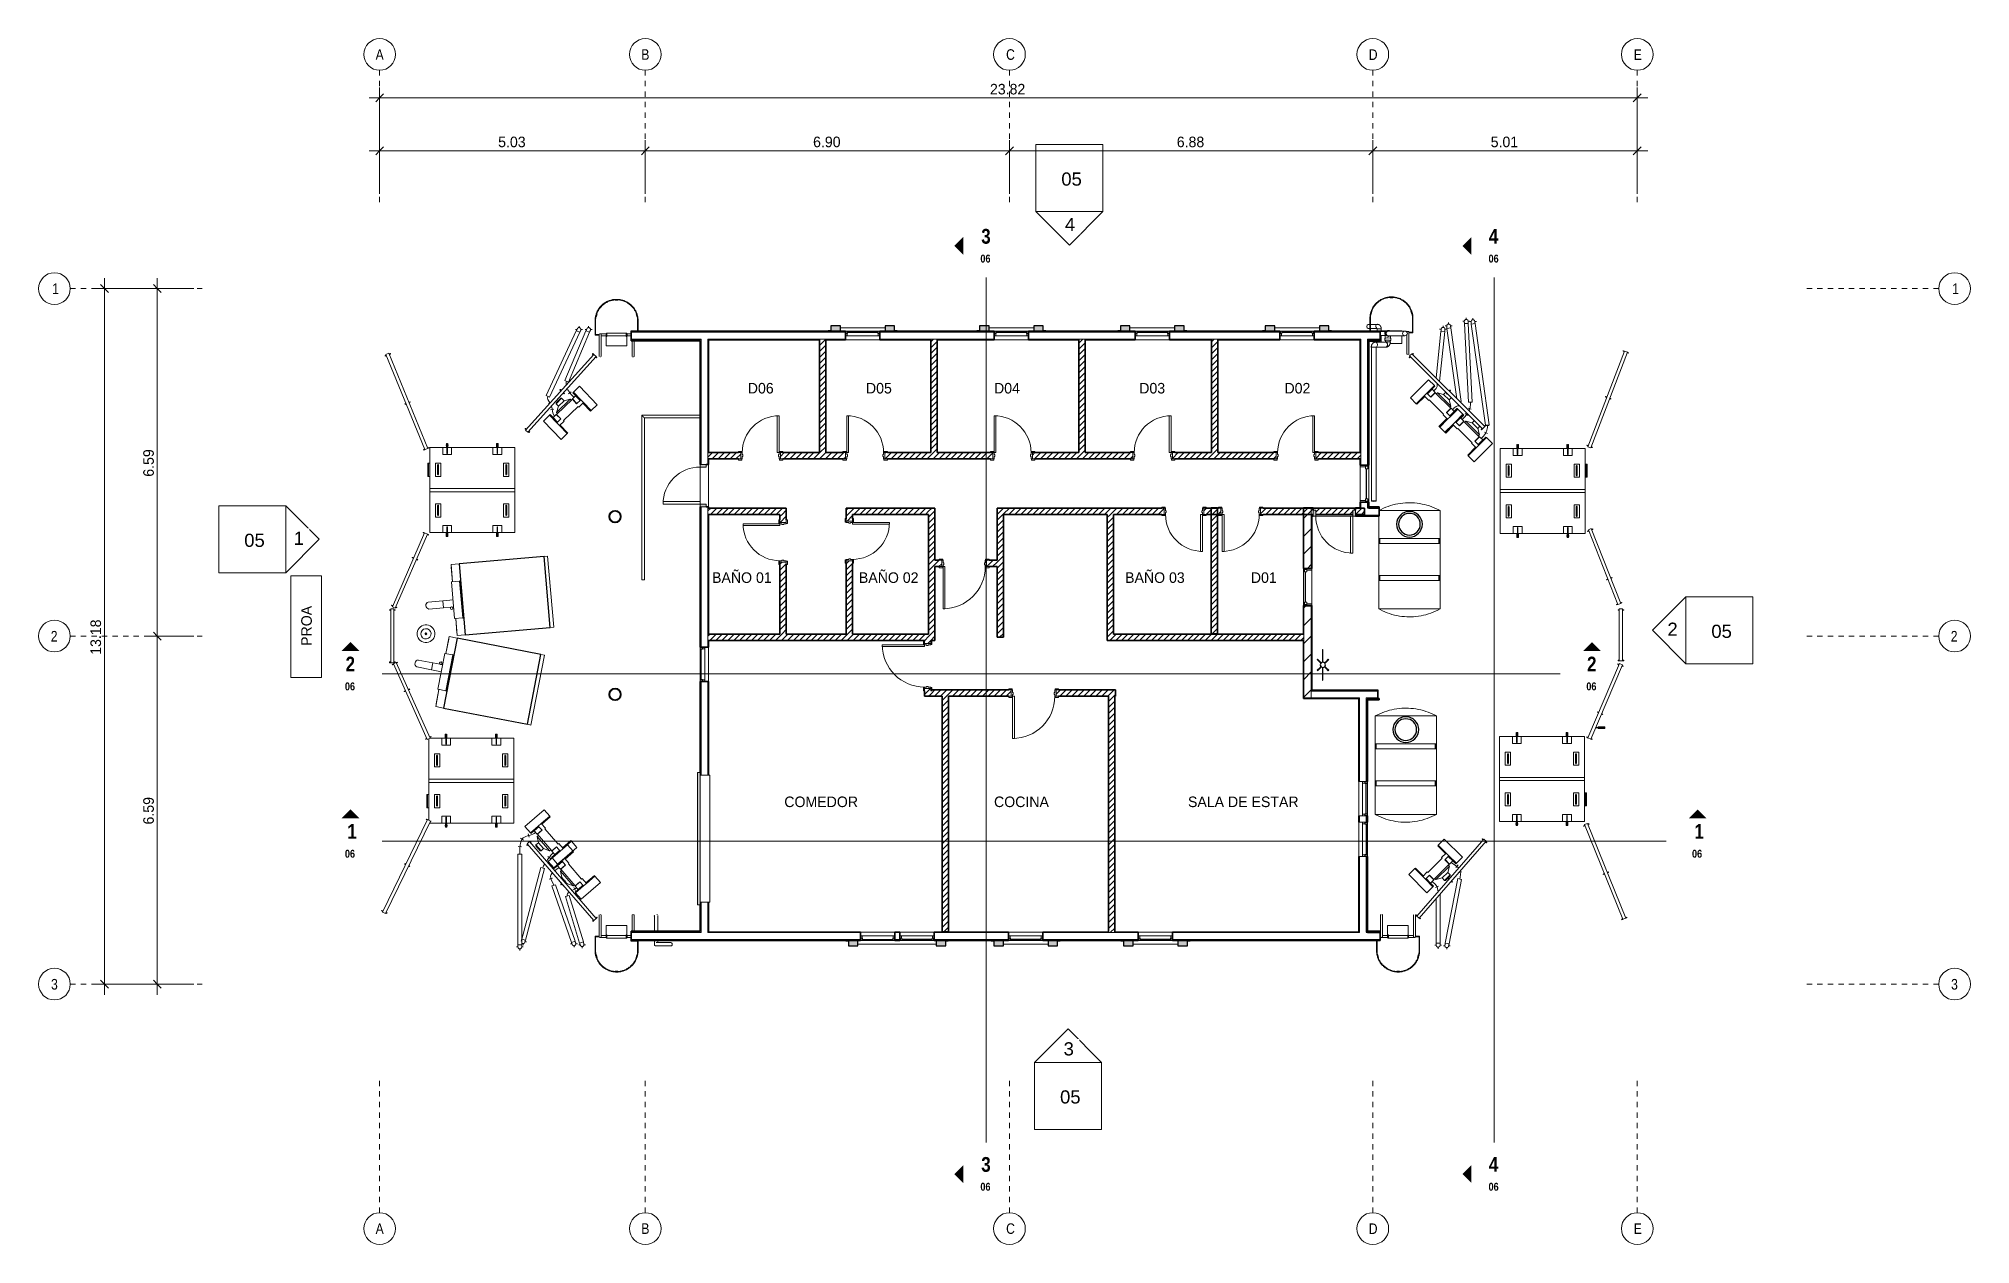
# Model space of a CAD drawing. Header units: metres. Extents: x -3 to 175, y -5 to 18.
# Drawn here: x 98.21 to 134.81, y -4.88 to 17.96 of the extents above; entities that cross this region are included whole.
import ezdxf

# ---------------------------------------------------------------- set-up
doc = ezdxf.new("R2010")
doc.units = ezdxf.units.M
doc.linetypes.add('Grid Line', pattern=[0.022225, 0.0127, -0.003175, 0.003175, -0.003175])
for name, color, linetype, lineweight in [('A-ANNO-DIMS', 7, 'Continuous', 9), ('A-ANNO-DIMS-100', 7, 'Continuous', 9), ('A-DOOR', 7, 'Continuous', 9), ('A-DOOR-FRAM', 7, 'Continuous', 18), ('A-FLOR-HRAL', 7, 'Continuous', 9), ('A-GENM', 7, 'Continuous', 9), ('A-GLAZ', 7, 'Continuous', 9), ('A-WALL', 7, 'Continuous', 9), ('A-WALL-PATT', 7, 'Continuous', 35), ('G-ANNO-SYMB', 7, 'Continuous', 9), ('G-ANNO-TEXT', 7, 'Continuous', 9), ('I-WALL', 7, 'Continuous', 9), ('M-EQPM', 7, 'Continuous', 9), ('P-PIPE', 7, 'Continuous', 9), ('P-PIPE-CNTR', 7, 'Continuous', 9), ('S-COLS', 7, 'Continuous', 9), ('S-GRID', 7, 'Continuous', 9), ('S-GRID-IDEN', 7, 'Continuous', 9)]:
    doc.layers.add(name, color=color, linetype=linetype, lineweight=lineweight)
doc.styles.add('Arial', font='arial.ttf', dxfattribs={"height": 0.25})
doc.styles.add('Century Gothic_1', font='GOTHIC.TTF', dxfattribs={"height": 0.2})
doc.styles.add('Manrope', font='Manrope-Regular.ttf', dxfattribs={"height": 0.2})
doc.styles.add('Saira Condensed', font='SairaCondensed-Regular.ttf', dxfattribs={"height": 0.2})
doc.styles.add('Saira Condensed_B', font='', dxfattribs={"height": 0.15})
doc.styles.add('Saira Condensed_B_1', font='', dxfattribs={"height": 0.28})
doc.styles.get('Saira Condensed_B').set_extended_font_data('Saira Condensed', bold=True)
doc.styles.get('Saira Condensed_B_1').set_extended_font_data('Saira Condensed', bold=True)
doc.dimstyles.new('FCA_N_Cotas_E100', dxfattribs={"dimscale": 0.3048, "dimtxt": 0.208834, "dimasz": 0.492126, "dimexe": 0.656168, "dimexo": 0.656168, "dimgap": 0.032808, "dimtad": 1, "dimrnd": 0.01, "dimzin": 0, "dimdsep": 46, "dimtxsty": 'Century Gothic_1', "dimblk1": 'OBLIQUE', "dimblk2": 'OBLIQUE', "dimsah": 1, "dimcen": 0.09, "dimdle": 0.656168, "dimazin": 2, "dimtfac": 1, "dimtdec": 4, "dimtix": 1, "dimtmove": 0, "dimatfit": 3, "dimfxl": 1, "dimtvp": 1, "dimtolj": 1, "dimtzin": 0, "dimarcsym": 2})
pattern_1 = [(45, (110.58692, 0), (-0.05656854, 0.05656854), [])]

msp = doc.modelspace()

# ---------------------------------------------------------------- texts
at = {"layer": 'G-ANNO-SYMB', "color": 8, "true_color": 0x808080, "char_height": 0.15, "width": 0.25654, "attachment_point": 1, "style": 'Saira Condensed_B', "bg_fill": 3, "box_fill_scale": 1.25, "bg_fill_color": 256, "bg_fill_true_color": 13158600, "bg_fill_transparency": 0}
for insert in [(116.052, 13.871), (125.678, 13.871), (104.013, 5.765), (104.013, 2.594), (129.533, 2.594), (116.052, -3.716), (125.678, -3.716)]:
    msp.add_mtext('06', dxfattribs=dict(at, insert=insert))
at = {"layer": 'G-ANNO-TEXT', "char_height": 0.2, "attachment_point": 1, "style": 'Century Gothic_1'}
for s, insert, width in [('D06', (111.645, 11.44), 0.64135), ('D05', (113.884, 11.44), 0.64135), ('D04', (116.31, 11.44), 0.64135), ('D03', (119.061, 11.44), 0.64135), ('D02', (121.812, 11.44), 0.64135), ('BAÑO 01', (110.968, 7.851), 1.46709), ('BAÑO 02', (113.75, 7.851), 1.46709), ('BAÑO 03', (118.793, 7.851), 1.46709), ('D01', (121.175, 7.851), 0.64135), ('COMEDOR', (112.337, 3.603), 1.8519), ('COCINA', (116.31, 3.603), 1.43502), ('SALA DE ESTAR', (119.984, 3.603), 2.36498)]:
    msp.add_mtext(s, dxfattribs=dict(at, insert=insert, width=width))
at = {"layer": 'G-ANNO-TEXT', "insert": (103.186, 6.458), "char_height": 0.2, "width": 0.88987, "attachment_point": 1, "rotation": 90, "style": 'Manrope'}
msp.add_mtext('PROA', dxfattribs=at)
at = {"layer": 'S-GRID-IDEN', "color": 253, "true_color": 0xaaaaaa, "char_height": 0.2, "attachment_point": 1, "style": 'Saira Condensed'}
for s, insert, width in [('A', (104.595, 17.763), 0.17637), ('B', (109.628, 17.763), 0.17637), ('C', (116.539, 17.763), 0.1443), ('D', (123.41, 17.761), 0.17637), ('E', (128.429, 17.761), 0.15232), ('1', (98.467, 13.325), 0.0962), ('1', (134.462, 13.325), 0.0962), ('2', (98.441, 6.74), 0.16034), ('2', (134.435, 6.74), 0.16034), ('3', (98.446, 0.146), 0.15232), ('3', (134.441, 0.146), 0.15232), ('A', (104.595, -4.484), 0.17637), ('B', (109.628, -4.484), 0.17637), ('C', (116.539, -4.484), 0.1443), ('D', (123.41, -4.486), 0.17637), ('E', (128.429, -4.486), 0.15232)]:
    msp.add_mtext(s, dxfattribs=dict(at, insert=insert, width=width))

# ---------------------------------------------------------------- blocks, each defined once
blk = doc.blocks.new('M_Corniza Generica - Blanco-2485554-N-Hab-01')
at = {"layer": 'A-GENM', "true_color": 0xc0c0c0}
blk.add_hatch(color=9, dxfattribs=at).paths.add_polyline_path([(-1.153, 12.258), (-1.153, 12.418), (-1.159, 12.418), (-1.159, 12.258)])
at = {"layer": 'A-GENM', "lineweight": 25}
for p, q in [((-1.153, 12.418), (-1.159, 12.418)), ((-1.159, 12.418), (-1.159, 12.258)), ((-1.159, 12.258), (-1.153, 12.258)), ((-1.153, 12.258), (-1.153, 12.418))]:
    blk.add_line(p, q, dxfattribs=at)
blk = doc.blocks.new('M_Corniza Generica - Blanco-2485529-N-Hab-01')
at = {"layer": 'A-GENM', "true_color": 0xc0c0c0}
blk.add_hatch(color=9, dxfattribs=at).paths.add_polyline_path([(-1.159, 12.418), (-1.036, 12.418), (-1.036, 12.423), (-1.159, 12.423)])
at = {"layer": 'A-GENM', "lineweight": 25}
for p, q in [((-1.159, 12.423), (-1.159, 12.418)), ((-1.036, 12.423), (-1.159, 12.423)), ((-1.159, 12.418), (-1.036, 12.418)), ((-1.036, 12.418), (-1.036, 12.423))]:
    blk.add_line(p, q, dxfattribs=at)
at = {"layer": 'A-GENM'}
for p, q in [((-0.707, 12.423), (-1.036, 12.423)), ((-0.707, 12.419), (-0.707, 12.423))]:
    blk.add_line(p, q, dxfattribs=at)
blk = doc.blocks.new('M_Corniza Generica - Blanco-2489516-N-Hab-01')
at = {"layer": 'A-GENM', "true_color": 0xc0c0c0}
blk.add_hatch(color=9, dxfattribs=at).paths.add_polyline_path([(13.021, 8.915), (13.021, 9.075), (13.016, 9.075), (13.016, 8.915)])
at = {"layer": 'A-GENM', "lineweight": 25}
for p, q in [((13.021, 9.075), (13.016, 9.075)), ((13.016, 9.075), (13.016, 8.915)), ((13.016, 8.915), (13.021, 8.915)), ((13.021, 8.915), (13.021, 9.075))]:
    blk.add_line(p, q, dxfattribs=at)
blk = doc.blocks.new('M_Corniza Generica - Blanco-V189-N-Hab-01')
at = {"layer": 'A-GENM', "true_color": 0xc0c0c0}
blk.add_hatch(color=9, dxfattribs=at).paths.add_polyline_path([(12.998, 5.46), (12.998, 5.62), (12.993, 5.62), (12.993, 5.46)])
at = {"layer": 'A-GENM', "lineweight": 25}
for p, q in [((12.998, 5.62), (12.993, 5.62)), ((12.993, 5.62), (12.993, 5.46)), ((12.998, 5.46), (12.998, 5.62)), ((12.993, 5.46), (12.998, 5.46))]:
    blk.add_line(p, q, dxfattribs=at)
blk = doc.blocks.new('M_Corniza Generica - Blanco-2490366-N-Hab-01')
at = {"layer": 'A-GENM', "true_color": 0xc0c0c0}
blk.add_hatch(color=9, dxfattribs=at).paths.add_polyline_path([(13.041, 0.874), (13.041, 1.034), (13.036, 1.034), (13.036, 0.874)])
at = {"layer": 'A-GENM', "lineweight": 25}
for p, q in [((13.041, 1.034), (13.036, 1.034)), ((13.036, 1.034), (13.036, 0.874)), ((13.036, 0.874), (13.041, 0.874)), ((13.041, 0.874), (13.041, 1.034))]:
    blk.add_line(p, q, dxfattribs=at)
blk = doc.blocks.new('M_Corniza Generica - Blanco-V190-N-Hab-01')
at = {"layer": 'A-GENM', "true_color": 0xc0c0c0}
blk.add_hatch(color=9, dxfattribs=at).paths.add_polyline_path([(13.041, 12.259), (13.041, 12.419), (13.036, 12.419), (13.036, 12.259)])
at = {"layer": 'A-GENM', "lineweight": 25}
for p, q in [((13.041, 12.419), (13.036, 12.419)), ((13.036, 12.419), (13.036, 12.259)), ((13.036, 12.259), (13.041, 12.259)), ((13.041, 12.259), (13.041, 12.419))]:
    blk.add_line(p, q, dxfattribs=at)
blk = doc.blocks.new('M_Ventana Ponton - 650 x 1500 mm-2528099-N-Hab-01')
at = {"layer": 'A-GLAZ'}
for p, q in [((-0.325, 0.08), (0.325, 0.08)), ((0.2869, 0.08), (-0.2869, 0.08)), ((0.325, -0.08), (-0.325, -0.08)), ((-0.29325, -0.0089), (0.29325, -0.0089))]:
    blk.add_line(p, q, dxfattribs=at)
at = {"layer": 'A-GLAZ', "lineweight": 18}
for p, q in [((-0.2869, 0.08), (-0.325, 0.08)), ((-0.3123, 0.08), (-0.3123, 0.03555)), ((-0.3123, 0.03555), (-0.29325, 0.03555)), ((-0.2869, 0.03555), (-0.29325, 0.03555)), ((-0.29325, 0.03555), (-0.29325, -0.0089)), ((-0.2869, 0.08), (-0.2869, 0.03555)), ((0.2869, 0.08), (0.2869, 0.03555)), ((0.325, 0.08), (0.2869, 0.08)), ((0.2869, 0.03555), (0.29325, 0.03555)), ((0.29325, 0.03555), (0.29325, -0.0089)), ((0.3123, 0.03555), (0.29325, 0.03555)), ((0.3123, 0.08), (0.3123, 0.03555)), ((-0.29325, -0.0089), (-0.325, -0.0089)), ((0.325, -0.0089), (0.29325, -0.0089))]:
    blk.add_line(p, q, dxfattribs=at)
at = {"layer": 'A-GLAZ', "lineweight": 25}
blk.add_line((0.2869, 0.057775), (-0.2869, 0.057775), dxfattribs=at)
blk = doc.blocks.new('M_Ventana Ponton - 650 x 1500 mm-2529117-N-Hab-01')
at = {"layer": 'A-GLAZ'}
for p, q in [((0.325, 0.08), (-0.325, 0.08)), ((-0.29325, 0.0089), (0.29325, 0.0089)), ((-0.325, -0.08), (0.325, -0.08)), ((0.2869, -0.08), (-0.2869, -0.08))]:
    blk.add_line(p, q, dxfattribs=at)
at = {"layer": 'A-GLAZ', "lineweight": 18}
for p, q in [((-0.29325, 0.0089), (-0.325, 0.0089)), ((-0.29325, -0.03555), (-0.29325, 0.0089)), ((0.325, 0.0089), (0.29325, 0.0089)), ((0.29325, -0.03555), (0.29325, 0.0089)), ((-0.2869, -0.08), (-0.325, -0.08)), ((-0.3123, -0.08), (-0.3123, -0.03555)), ((-0.3123, -0.03555), (-0.29325, -0.03555)), ((-0.2869, -0.03555), (-0.29325, -0.03555)), ((-0.2869, -0.08), (-0.2869, -0.03555)), ((0.2869, -0.03555), (0.29325, -0.03555)), ((0.2869, -0.08), (0.2869, -0.03555)), ((0.325, -0.08), (0.2869, -0.08)), ((0.3123, -0.03555), (0.29325, -0.03555)), ((0.3123, -0.08), (0.3123, -0.03555))]:
    blk.add_line(p, q, dxfattribs=at)
at = {"layer": 'A-GLAZ', "lineweight": 25}
blk.add_line((0.2869, -0.057775), (-0.2869, -0.057775), dxfattribs=at)
blk = doc.blocks.new('M_Ventana Ponton - 650 x 1400 mm-2537247-N-Hab-01')
at = {"layer": 'A-GLAZ'}
for p, q in [((0.325, 0.08), (-0.325, 0.08)), ((-0.29325, 0.0089), (0.29325, 0.0089)), ((-0.325, -0.08), (0.325, -0.08)), ((0.2869, -0.08), (-0.2869, -0.08))]:
    blk.add_line(p, q, dxfattribs=at)
at = {"layer": 'A-GLAZ', "lineweight": 18}
for p, q in [((-0.325, 0.08), (-0.325, -0.08)), ((-0.29325, 0.0089), (-0.325, 0.0089)), ((-0.29325, -0.03555), (-0.29325, 0.0089)), ((0.325, 0.0089), (0.29325, 0.0089)), ((0.29325, -0.03555), (0.29325, 0.0089)), ((0.325, -0.08), (0.325, 0.08)), ((-0.2869, -0.08), (-0.325, -0.08)), ((-0.3123, -0.08), (-0.3123, -0.03555)), ((-0.3123, -0.03555), (-0.29325, -0.03555)), ((-0.2869, -0.03555), (-0.29325, -0.03555)), ((-0.2869, -0.08), (-0.2869, -0.03555)), ((0.2869, -0.03555), (0.29325, -0.03555)), ((0.2869, -0.08), (0.2869, -0.03555)), ((0.325, -0.08), (0.2869, -0.08)), ((0.3123, -0.03555), (0.29325, -0.03555)), ((0.3123, -0.08), (0.3123, -0.03555))]:
    blk.add_line(p, q, dxfattribs=at)
at = {"layer": 'A-GLAZ', "lineweight": 25}
blk.add_line((0.2869, -0.057775), (-0.2869, -0.057775), dxfattribs=at)
blk = doc.blocks.new('M_Ventana Ponton - 650 x 1400 mm-2537208-N-Hab-01')
at = {"layer": 'A-GLAZ'}
for p, q in [((-0.325, 0.08), (0.325, 0.08)), ((0.2869, 0.08), (-0.2869, 0.08)), ((0.325, -0.08), (-0.325, -0.08)), ((-0.29325, -0.0089), (0.29325, -0.0089))]:
    blk.add_line(p, q, dxfattribs=at)
at = {"layer": 'A-GLAZ', "lineweight": 18}
for p, q in [((-0.325, -0.08), (-0.325, 0.08)), ((-0.2869, 0.08), (-0.325, 0.08)), ((-0.3123, 0.08), (-0.3123, 0.03555)), ((-0.3123, 0.03555), (-0.29325, 0.03555)), ((-0.2869, 0.03555), (-0.29325, 0.03555)), ((-0.29325, 0.03555), (-0.29325, -0.0089)), ((-0.2869, 0.08), (-0.2869, 0.03555)), ((0.2869, 0.08), (0.2869, 0.03555)), ((0.325, 0.08), (0.2869, 0.08)), ((0.2869, 0.03555), (0.29325, 0.03555)), ((0.29325, 0.03555), (0.29325, -0.0089)), ((0.3123, 0.03555), (0.29325, 0.03555)), ((0.3123, 0.08), (0.3123, 0.03555)), ((0.325, 0.08), (0.325, -0.08)), ((-0.29325, -0.0089), (-0.325, -0.0089)), ((0.325, -0.0089), (0.29325, -0.0089))]:
    blk.add_line(p, q, dxfattribs=at)
at = {"layer": 'A-GLAZ', "lineweight": 25}
blk.add_line((0.2869, 0.057775), (-0.2869, 0.057775), dxfattribs=at)
blk = doc.blocks.new('M_Instance-Window-Fixed - 700 x 1000 mm-2538513-N-Hab-01')
at = {"layer": 'A-GLAZ', "lineweight": 18}
for p, q in [((-0.35635, 0.08), (-0.3881, 0.08)), ((-0.35635, 0.08), (-0.35635, -0.01655)), ((0.28015, -0.01655), (0.28015, 0.08)), ((0.28015, 0.08), (0.3119, 0.08)), ((-0.3881, -0.08), (-0.36905, -0.08)), ((-0.36905, -0.01655), (-0.36905, -0.08)), ((-0.36905, -0.01655), (-0.35635, -0.01655)), ((-0.36905, -0.061), (-0.36905, -0.01655)), ((-0.36905, -0.01655), (-0.3246, -0.01655)), ((-0.36905, -0.061), (-0.3246, -0.061)), ((-0.3246, -0.061), (-0.3246, -0.01655)), ((0.29285, -0.01655), (0.2484, -0.01655)), ((0.2484, -0.061), (0.2484, -0.01655)), ((0.29285, -0.061), (0.2484, -0.061)), ((0.28015, -0.01655), (0.29285, -0.01655)), ((0.29285, -0.01655), (0.29285, -0.08)), ((0.29285, -0.061), (0.29285, -0.01655)), ((0.3119, -0.08), (0.29285, -0.08))]:
    blk.add_line(p, q, dxfattribs=at)
at = {"layer": 'A-GLAZ', "lineweight": 25}
blk.add_line((-0.3246, -0.038775), (0.2484, -0.038775), dxfattribs=at)
blk = doc.blocks.new('M_Instance-Window-Fixed - 700 x 1000 mm-2539680-N-Hab-01')
at = {"layer": 'A-GLAZ', "lineweight": 18}
for p, q in [((-0.3881, 0.08), (-0.36905, 0.08)), ((-0.36905, 0.01655), (-0.36905, 0.08)), ((-0.36905, 0.061), (-0.3246, 0.061)), ((-0.36905, 0.061), (-0.36905, 0.01655)), ((-0.36905, 0.01655), (-0.35635, 0.01655)), ((-0.36905, 0.01655), (-0.3246, 0.01655)), ((-0.35635, -0.08), (-0.35635, 0.01655)), ((-0.3246, 0.061), (-0.3246, 0.01655)), ((0.29285, 0.061), (0.2484, 0.061)), ((0.2484, 0.061), (0.2484, 0.01655)), ((0.29285, 0.01655), (0.2484, 0.01655)), ((0.28015, 0.01655), (0.28015, -0.08)), ((0.28015, 0.01655), (0.29285, 0.01655)), ((0.3119, 0.08), (0.29285, 0.08)), ((0.29285, 0.01655), (0.29285, 0.08)), ((0.29285, 0.061), (0.29285, 0.01655)), ((-0.35635, -0.08), (-0.3881, -0.08)), ((0.28015, -0.08), (0.3119, -0.08))]:
    blk.add_line(p, q, dxfattribs=at)
at = {"layer": 'A-GLAZ', "lineweight": 25}
blk.add_line((-0.3246, 0.038775), (0.2484, 0.038775), dxfattribs=at)
blk = doc.blocks.new('CHS-Circular Hollow Section-Column - 225 mm-2571516-N-Hab-01')
at = {"layer": 'S-COLS', "lineweight": 35}
for radius, start, end in [(0.112, 360, 180), (0.112, 180, 360), (0.107, 0, 180), (0.107, 180, 0)]:
    blk.add_arc((0, 0), radius, start, end, dxfattribs=at)
blk = doc.blocks.new('M_RVR_Codo material - CO - Codo-2572511-N-Hab-01')
at = {"layer": 'P-PIPE', "color": 9, "true_color": 0xc0c0c0, "flags": 128}
for points in [[(12.943, 12.213), (12.939, 12.212), (12.935, 12.211), (12.931, 12.21), (12.927, 12.209), (12.923, 12.207), (12.919, 12.206), (12.915, 12.204), (12.912, 12.202), (12.909, 12.199), (12.905, 12.197), (12.902, 12.194), (12.899, 12.192), (12.896, 12.189), (12.894, 12.186), (12.891, 12.183), (12.889, 12.18), (12.887, 12.177), (12.885, 12.174), (12.883, 12.171), (12.881, 12.167), (12.879, 12.164), (12.878, 12.161), (12.877, 12.157), (12.875, 12.154), (12.874, 12.15), (12.873, 12.147), (12.872, 12.144), (12.872, 12.14), (12.871, 12.137), (12.87, 12.133), (12.87, 12.13), (12.869, 12.126), (12.869, 12.122), (12.869, 12.119), (12.869, 12.115)], [(12.953, 12.213), (12.948, 12.213), (12.944, 12.213), (12.943, 12.213)], [(12.965, 12.115), (12.965, 12.116), (12.965, 12.117), (12.966, 12.118), (12.966, 12.118), (12.966, 12.119), (12.966, 12.12), (12.966, 12.12), (12.966, 12.121), (12.966, 12.121), (12.966, 12.122), (12.966, 12.122), (12.966, 12.122), (12.967, 12.123), (12.967, 12.123), (12.967, 12.123), (12.967, 12.123), (12.967, 12.123)]]:
    blk.add_lwpolyline(points, dxfattribs=at)
at = {"layer": 'P-PIPE', "color": 9, "true_color": 0xc0c0c0}
for centre, major_axis, ratio, start_param, end_param in [((12.917, 12.115), (0.0482, 0), 0.121869, 2.359935, 3.48853), ((12.917, 12.115), (0.0482, 0), 0.121869, 0.789139, 2.359935), ((12.953, 12.165), (0, 0.0482), 0.707107, 4.798994, 6.36979), ((12.917, 12.115), (0.0482, 0), 0.121869, 0.003741, 0.789139), ((12.917, 12.115), (0.0482, 0), 0.121869, 5.937125, 6.283185), ((12.953, 12.165), (0, 0.0482), 0.707107, 3.532768, 4.798994)]:
    blk.add_ellipse(centre, major_axis=major_axis, ratio=ratio, start_param=start_param, end_param=end_param, dxfattribs=at)
blk = doc.blocks.new('M_RVR_Codo material - CO - Codo-2572675-N-Hab-01')
at = {"layer": 'P-PIPE', "color": 9, "true_color": 0xc0c0c0}
blk.add_line((13.145, 12.117), (13.145, 12.117), dxfattribs=at)
at = {"layer": 'P-PIPE', "color": 9, "true_color": 0xc0c0c0, "flags": 128}
for points in [[(13.135, 12.219), (13.135, 12.219), (13.135, 12.218), (13.135, 12.217), (13.135, 12.216), (13.134, 12.215), (13.134, 12.215), (13.134, 12.214), (13.134, 12.213), (13.134, 12.213), (13.134, 12.212), (13.134, 12.211), (13.133, 12.211), (13.133, 12.21), (13.133, 12.21), (13.133, 12.21), (13.133, 12.209), (13.133, 12.209), (13.132, 12.209), (13.132, 12.209), (13.132, 12.209)], [(13.145, 12.117), (13.15, 12.117), (13.154, 12.118), (13.158, 12.118), (13.162, 12.119), (13.166, 12.12), (13.17, 12.121), (13.174, 12.123), (13.178, 12.125), (13.181, 12.126), (13.185, 12.128), (13.188, 12.131), (13.192, 12.133), (13.195, 12.135), (13.198, 12.138), (13.2, 12.141), (13.203, 12.143), (13.206, 12.146), (13.208, 12.149), (13.21, 12.152), (13.212, 12.155), (13.214, 12.158), (13.216, 12.161), (13.218, 12.165), (13.22, 12.168), (13.221, 12.171), (13.223, 12.174), (13.224, 12.178), (13.225, 12.181), (13.226, 12.185), (13.227, 12.188), (13.228, 12.191), (13.229, 12.195), (13.229, 12.198), (13.23, 12.202), (13.23, 12.205), (13.231, 12.209), (13.231, 12.213), (13.231, 12.216), (13.231, 12.219)]]:
    blk.add_lwpolyline(points, dxfattribs=at)
at = {"layer": 'P-PIPE', "color": 9, "true_color": 0xc0c0c0}
for centre, major_axis, ratio, start_param, end_param in [((13.145, 12.165), (0, 0.0482), 0.707107, 2.795889, 3.148664), ((13.145, 12.165), (0, 0.0482), 0.707107, 0.007071, 0.320326), ((13.183, 12.219), (0.0482, 0), 0.01, 2.356219, 3.141593), ((13.145, 12.165), (0, 0.0482), 0.707107, 4.71946, 6.290256), ((13.145, 12.165), (0, 0.0482), 0.707107, 3.148664, 4.71946), ((13.183, 12.219), (0.0482, 0), 0.01, 0.785423, 2.356219), ((13.183, 12.219), (0.0482, 0), 0.01, 0.000025, 0.785423)]:
    blk.add_ellipse(centre, major_axis=major_axis, ratio=ratio, start_param=start_param, end_param=end_param, dxfattribs=at)
blk = doc.blocks.new('M_RVR_Codo material - CO - Codo-2573685-N-Hab-01')
at = {"layer": 'P-PIPE', "color": 9, "true_color": 0xc0c0c0, "flags": 128}
for points in [[(12.976, 12.42), (12.976, 12.422), (12.976, 12.424), (12.976, 12.426), (12.976, 12.426)], [(13.058, 12.417), (13.058, 12.419), (13.058, 12.42), (13.058, 12.422), (13.058, 12.424), (13.058, 12.426), (13.058, 12.426)]]:
    blk.add_lwpolyline(points, dxfattribs=at)
at = {"layer": 'P-PIPE', "color": 9, "true_color": 0xc0c0c0}
for centre, major_axis, ratio, start_param, end_param in [((13.017, 12.426), (0.0407, 0), 0.01, 3.050432, 3.141593), ((13.017, 12.426), (0.0407, 0), 0.01, 1.479636, 3.050432), ((13.021, 12.379), (0, 0.0407), 0.995848, 6.282275, 6.386884), ((13.017, 12.426), (0.0407, 0), 0.01, 6.192025, 7.762821), ((13.021, 12.379), (0, 0.0407), 0.995848, 6.179627, 6.282275)]:
    blk.add_ellipse(centre, major_axis=major_axis, ratio=ratio, start_param=start_param, end_param=end_param, dxfattribs=at)
blk = doc.blocks.new('M_RVR_Codo material - CO - Codo-2573686-N-Hab-01')
at = {"layer": 'P-PIPE', "color": 9, "true_color": 0xc0c0c0}
blk.add_line((12.986, 12.552), (12.985, 12.552), dxfattribs=at)
at = {"layer": 'P-PIPE', "color": 9, "true_color": 0xc0c0c0, "flags": 128}
for points in [[(12.974, 12.474), (12.974, 12.474), (12.974, 12.474), (12.974, 12.474), (12.974, 12.474), (12.975, 12.474), (12.975, 12.473), (12.975, 12.473), (12.975, 12.472), (12.975, 12.472), (12.975, 12.472), (12.975, 12.471), (12.976, 12.47), (12.976, 12.47), (12.976, 12.469), (12.976, 12.468), (12.976, 12.468), (12.976, 12.467), (12.976, 12.466), (12.976, 12.465), (12.976, 12.465), (12.976, 12.464)], [(12.986, 12.552), (12.989, 12.551), (12.993, 12.551), (12.997, 12.55), (13, 12.55), (13.004, 12.549), (13.007, 12.548), (13.01, 12.546), (13.014, 12.545), (13.017, 12.543), (13.02, 12.541), (13.022, 12.54), (13.025, 12.538), (13.028, 12.535), (13.03, 12.533), (13.033, 12.531), (13.035, 12.529), (13.037, 12.526), (13.039, 12.524), (13.041, 12.521), (13.042, 12.519), (13.044, 12.516), (13.046, 12.513), (13.047, 12.51), (13.048, 12.508), (13.05, 12.505), (13.051, 12.502), (13.052, 12.499), (13.053, 12.496), (13.054, 12.494), (13.054, 12.491), (13.055, 12.488), (13.056, 12.485), (13.056, 12.482), (13.057, 12.479), (13.057, 12.476), (13.057, 12.473), (13.058, 12.47), (13.058, 12.467), (13.058, 12.464)]]:
    blk.add_lwpolyline(points, dxfattribs=at)
at = {"layer": 'P-PIPE', "color": 9, "true_color": 0xc0c0c0}
for centre, major_axis, ratio, start_param, end_param in [((12.985, 12.511), (0, 0.0407), 0.731354, 6.276365, 7.847162), ((12.985, 12.511), (0, 0.0407), 0.731354, 1.563976, 2.814629), ((13.017, 12.464), (0.0407, 0), 0.01, 2.391076, 3.522765), ((12.985, 12.511), (0, 0.0407), 0.731354, 6.014566, 6.276365), ((13.017, 12.464), (0.0407, 0), 0.01, 0.82028, 2.391076), ((13.017, 12.464), (0.0407, 0), 0.01, 0.034882, 0.82028), ((13.017, 12.464), (0.0407, 0), 0.01, 5.904539, 6.283185)]:
    blk.add_ellipse(centre, major_axis=major_axis, ratio=ratio, start_param=start_param, end_param=end_param, dxfattribs=at)
blk = doc.blocks.new('M_Marco Ventanas Fachada Ext - M_Marco Ventanas Fachada Ext-2575492-N-Hab-01')
at = {"layer": 'A-GENM', "true_color": 0xc0c0c0}
h = blk.add_hatch(color=9, dxfattribs=at)
h.paths.add_polyline_path([(9.324, 12.419), (9.324, 12.52), (9.144, 12.52), (9.144, 12.419)])
h.paths.add_polyline_path([(8.297, 12.419), (8.297, 12.52), (8.117, 12.52), (8.117, 12.419)])
h = blk.add_hatch(color=9, dxfattribs=at)
h.paths.add_polyline_path([(9.374, 12.419), (9.374, 12.427), (9.324, 12.427), (9.324, 12.419)])
h.paths.add_polyline_path([(8.067, 12.419), (8.117, 12.419), (8.117, 12.427), (8.067, 12.427)])
at = {"layer": 'A-GENM', "lineweight": 25}
for p, q in [((8.117, 12.52), (8.117, 12.419)), ((8.297, 12.52), (8.117, 12.52)), ((8.297, 12.419), (8.297, 12.52)), ((9.324, 12.52), (9.144, 12.52)), ((9.144, 12.52), (9.144, 12.419)), ((9.324, 12.419), (9.324, 12.52)), ((8.117, 12.427), (8.067, 12.427)), ((8.067, 12.427), (8.067, 12.419)), ((8.067, 12.419), (8.117, 12.419)), ((8.117, 12.419), (8.117, 12.427)), ((8.117, 12.419), (8.297, 12.419)), ((9.144, 12.419), (9.324, 12.419)), ((9.374, 12.427), (9.324, 12.427)), ((9.324, 12.427), (9.324, 12.419)), ((9.324, 12.419), (9.374, 12.419)), ((9.374, 12.419), (9.374, 12.427))]:
    blk.add_line(p, q, dxfattribs=at)
at = {"layer": 'A-GENM'}
blk.add_line((8.297, 12.487), (9.144, 12.487), dxfattribs=at)
blk = doc.blocks.new('M_Marco Ventanas Fachada Ext - M_Marco Ventanas Fachada Ext-V191-N-Hab-01')
at = {"layer": 'A-GENM', "true_color": 0xc0c0c0}
h = blk.add_hatch(color=9, dxfattribs=at)
h.paths.add_polyline_path([(11.04, 12.419), (11.04, 12.52), (10.86, 12.52), (10.86, 12.419)])
h.paths.add_polyline_path([(12.067, 12.419), (12.067, 12.52), (11.887, 12.52), (11.887, 12.419), (11.977, 12.419)])
h = blk.add_hatch(color=9, dxfattribs=at)
h.paths.add_polyline_path([(12.117, 12.419), (12.117, 12.427), (12.067, 12.427), (12.067, 12.419)])
h.paths.add_polyline_path([(10.86, 12.419), (10.86, 12.427), (10.81, 12.427), (10.81, 12.419)])
at = {"layer": 'A-GENM', "lineweight": 25}
for p, q in [((10.86, 12.52), (10.86, 12.419)), ((11.04, 12.52), (10.86, 12.52)), ((11.04, 12.419), (11.04, 12.52)), ((12.067, 12.52), (11.887, 12.52)), ((11.887, 12.52), (11.887, 12.419)), ((12.067, 12.419), (12.067, 12.52)), ((10.86, 12.427), (10.81, 12.427)), ((10.81, 12.427), (10.81, 12.419)), ((10.81, 12.419), (10.86, 12.419)), ((10.86, 12.419), (10.86, 12.427)), ((10.86, 12.419), (11.04, 12.419)), ((11.887, 12.419), (12.067, 12.419)), ((12.117, 12.427), (12.067, 12.427)), ((12.067, 12.427), (12.067, 12.419)), ((12.067, 12.419), (12.117, 12.419)), ((12.117, 12.419), (12.117, 12.427))]:
    blk.add_line(p, q, dxfattribs=at)
at = {"layer": 'A-GENM'}
blk.add_line((11.04, 12.487), (11.887, 12.487), dxfattribs=at)
blk = doc.blocks.new('M_Marco Ventanas Fachada Ext - M_Marco Ventanas Fachada Ext-V192-N-Hab-01')
at = {"layer": 'A-GENM', "true_color": 0xc0c0c0}
h = blk.add_hatch(color=9, dxfattribs=at)
h.paths.add_polyline_path([(6.587, 12.419), (6.656, 12.419), (6.656, 12.52), (6.476, 12.52), (6.476, 12.419)])
h.paths.add_polyline_path([(5.629, 12.419), (5.629, 12.52), (5.449, 12.52), (5.449, 12.419)])
h = blk.add_hatch(color=9, dxfattribs=at)
h.paths.add_polyline_path([(6.706, 12.419), (6.706, 12.427), (6.656, 12.427), (6.656, 12.419)])
h.paths.add_polyline_path([(5.399, 12.419), (5.449, 12.419), (5.449, 12.427), (5.399, 12.427)])
at = {"layer": 'A-GENM', "lineweight": 25}
for p, q in [((5.449, 12.52), (5.449, 12.419)), ((5.629, 12.52), (5.449, 12.52)), ((5.629, 12.419), (5.629, 12.52)), ((6.656, 12.52), (6.476, 12.52)), ((6.476, 12.52), (6.476, 12.419)), ((6.656, 12.419), (6.656, 12.52)), ((5.449, 12.427), (5.399, 12.427)), ((5.399, 12.427), (5.399, 12.419)), ((5.399, 12.419), (5.449, 12.419)), ((5.449, 12.419), (5.449, 12.427)), ((5.449, 12.419), (5.629, 12.419)), ((6.476, 12.419), (6.656, 12.419)), ((6.706, 12.427), (6.656, 12.427)), ((6.656, 12.427), (6.656, 12.419)), ((6.656, 12.419), (6.706, 12.419)), ((6.706, 12.419), (6.706, 12.427))]:
    blk.add_line(p, q, dxfattribs=at)
at = {"layer": 'A-GENM'}
blk.add_line((5.629, 12.487), (6.476, 12.487), dxfattribs=at)
blk = doc.blocks.new('M_Marco Ventanas Fachada Ext - M_Marco Ventanas Fachada Ext-V193-N-Hab-01')
at = {"layer": 'A-GENM', "true_color": 0xc0c0c0}
h = blk.add_hatch(color=9, dxfattribs=at)
h.paths.add_polyline_path([(6.928, 0.866), (6.978, 0.866), (6.978, 0.874), (6.928, 0.874)])
h.paths.add_polyline_path([(5.72, 0.866), (5.72, 0.874), (5.67, 0.874), (5.67, 0.866), (5.689, 0.866)])
h = blk.add_hatch(color=9, dxfattribs=at)
h.paths.add_polyline_path([(5.9, 0.774), (5.9, 0.874), (5.72, 0.874), (5.72, 0.774)])
h.paths.add_polyline_path([(6.748, 0.774), (6.928, 0.774), (6.928, 0.874), (6.748, 0.874)])
at = {"layer": 'A-GENM', "lineweight": 25}
for p, q in [((5.72, 0.874), (5.67, 0.874)), ((5.67, 0.874), (5.67, 0.866)), ((5.67, 0.866), (5.72, 0.866)), ((5.72, 0.874), (5.72, 0.774)), ((5.9, 0.874), (5.72, 0.874)), ((5.72, 0.866), (5.72, 0.874)), ((5.72, 0.774), (5.9, 0.774)), ((5.9, 0.774), (5.9, 0.874)), ((6.928, 0.874), (6.748, 0.874)), ((6.748, 0.874), (6.748, 0.774)), ((6.748, 0.774), (6.928, 0.774)), ((6.928, 0.774), (6.928, 0.874)), ((6.978, 0.874), (6.928, 0.874)), ((6.928, 0.874), (6.928, 0.866)), ((6.928, 0.866), (6.978, 0.866)), ((6.978, 0.866), (6.978, 0.874))]:
    blk.add_line(p, q, dxfattribs=at)
at = {"layer": 'A-GENM'}
blk.add_line((6.748, 0.806), (5.9, 0.806), dxfattribs=at)
blk = doc.blocks.new('M_Marco Ventanas Fachada Ext-3 - M_Marco Ventanas Fachada Ext-3-2583623-N-Hab-01')
at = {"layer": 'A-GENM', "true_color": 0xc0c0c0}
h = blk.add_hatch(color=9, dxfattribs=at)
h.paths.add_polyline_path([(4.857, 0.866), (4.857, 0.874), (4.807, 0.874), (4.807, 0.866)])
h.paths.add_polyline_path([(2.916, 0.866), (2.966, 0.866), (2.966, 0.874), (2.916, 0.874)])
h = blk.add_hatch(color=9, dxfattribs=at)
h.paths.add_polyline_path([(3.146, 0.774), (3.146, 0.874), (2.966, 0.874), (2.966, 0.774), (2.994, 0.774)])
h.paths.add_polyline_path([(4.807, 0.774), (4.807, 0.874), (4.627, 0.874), (4.627, 0.774), (4.79, 0.774)])
at = {"layer": 'A-GENM', "lineweight": 25}
for p, q in [((2.966, 0.874), (2.916, 0.874)), ((2.916, 0.874), (2.916, 0.866)), ((2.916, 0.866), (2.966, 0.866)), ((2.966, 0.874), (2.966, 0.774)), ((3.146, 0.874), (2.966, 0.874)), ((2.966, 0.866), (2.966, 0.874)), ((2.966, 0.774), (3.146, 0.774)), ((3.146, 0.774), (3.146, 0.874)), ((4.807, 0.874), (4.627, 0.874)), ((4.627, 0.874), (4.627, 0.774)), ((4.627, 0.774), (4.807, 0.774)), ((4.807, 0.774), (4.807, 0.874)), ((4.857, 0.874), (4.807, 0.874)), ((4.807, 0.874), (4.807, 0.866)), ((4.807, 0.866), (4.857, 0.866)), ((4.857, 0.866), (4.857, 0.874))]:
    blk.add_line(p, q, dxfattribs=at)
at = {"layer": 'A-GENM'}
blk.add_line((4.627, 0.806), (3.146, 0.806), dxfattribs=at)
blk = doc.blocks.new('M_Ventana Fachada ponton - M_Ventana Fachada ponton-2570500-N-Hab-01')
at = {"layer": 'A-GLAZ', "true_color": 0x474958}
blk.add_hatch(color=251, dxfattribs=at).paths.add_polyline_path([(0.153, 1.549), (0.153, 4.059), (0.103, 4.059), (0.103, 1.549)])
at = {"layer": 'A-GLAZ'}
for p, q in [((0.103, 4.059), (0.153, 4.059)), ((0.103, 4.059), (0.103, 1.549)), ((0.153, 1.549), (0.153, 4.059)), ((0.153, 4.009), (0.338, 4.009)), ((0.338, 4.009), (0.338, 1.599)), ((0.153, 1.549), (0.103, 1.549)), ((0.338, 1.599), (0.153, 1.599))]:
    blk.add_line(p, q, dxfattribs=at)
blk = doc.blocks.new('FCA_N_Puerta de alumnio_Banos - FCA_N_Puerta de aluminio_700 X 1900 mm-2586110-N-Hab-01')
at = {"layer": 'A-DOOR', "true_color": 0xc0c0c0}
h = blk.add_hatch(color=9, dxfattribs=at)
h.paths.add_polyline_path([(-0.4008, -0.0343), (-0.35, -0.0343), (-0.35, 0.08), (-0.4008, 0.08)])
h.paths.add_polyline_path([(0.35, 0.08), (0.35, -0.0343), (0.4008, -0.0343), (0.4008, 0.08)])
at = {"layer": 'A-DOOR', "lineweight": 18}
for p, q in [((-0.35, 0.78), (-0.30555, 0.78)), ((-0.35, 0.08), (-0.35, 0.78)), ((-0.30555, 0.78), (-0.30555, 0.08)), ((-0.30555, 0.08), (-0.35, 0.08))]:
    blk.add_line(p, q, dxfattribs=at)
at = {"layer": 'A-DOOR'}
blk.add_arc((-0.35, 0.08), 0.7, 360, 90, dxfattribs=at)
at = {"layer": 'A-DOOR-FRAM'}
for p, q in [((-0.35, 0.08), (-0.4008, 0.08)), ((-0.4008, 0.08), (-0.4008, -0.0343)), ((-0.35, -0.0343), (-0.35, 0.08)), ((0.4008, 0.08), (0.35, 0.08)), ((0.35, 0.08), (0.35, -0.0343)), ((0.4008, -0.0343), (0.4008, 0.08)), ((-0.4008, -0.0343), (-0.35, -0.0343)), ((0.35, -0.0343), (0.4008, -0.0343))]:
    blk.add_line(p, q, dxfattribs=at)
blk = doc.blocks.new('Railing - 50 x 12mm-2506593-N-Hab-01')
at = {"layer": 'A-FLOR-HRAL'}
for p, q in [((-0.054, -0.002), (-0.037, -0.002)), ((-0.054, -0.012), (-0.054, -0.002)), ((-0.037, -0.012), (-0.054, -0.012)), ((-0.037, -0.002), (-0.03, -0.002)), ((-0.037, -0.012), (-0.037, -0.002)), ((-0.03, -0.012), (-0.037, -0.012)), ((0.03, -0.002), (0.053, -0.002)), ((0.053, -0.012), (0.03, -0.012)), ((0.054, -0.002), (0.053, -0.002)), ((0.053, -0.002), (0.053, -0.012)), ((0.053, -0.012), (0.054, -0.012)), ((0.054, -0.012), (0.054, -0.002)), ((0.054, -0.012), (0.054, -0.002))]:
    blk.add_line(p, q, dxfattribs=at)
blk = doc.blocks.new('Railing - 50 x 12mm-V194-N-Hab-01')
at = {"layer": 'A-FLOR-HRAL'}
for p, q in [((-0.054, -0.002), (-0.037, -0.002)), ((-0.054, -0.012), (-0.054, -0.002)), ((-0.037, -0.012), (-0.054, -0.012)), ((-0.037, -0.002), (-0.03, -0.002)), ((-0.037, -0.012), (-0.037, -0.002)), ((-0.03, -0.012), (-0.037, -0.012)), ((0.03, -0.002), (0.053, -0.002)), ((0.053, -0.012), (0.03, -0.012)), ((0.054, -0.002), (0.053, -0.002)), ((0.053, -0.002), (0.053, -0.012)), ((0.053, -0.012), (0.054, -0.012)), ((0.054, -0.012), (0.054, -0.002)), ((0.054, -0.012), (0.054, -0.002))]:
    blk.add_line(p, q, dxfattribs=at)
blk = doc.blocks.new('Railing - Railing-2595172-N-Hab-01')
at = {"layer": 'A-FLOR-HRAL'}
for p, q in [((-5.742, 12.002), (-5.797, 11.98)), ((-5.797, 11.98), (-5.057, 10.177)), ((-5.001, 10.2), (-5.742, 12.002)), ((-5.057, 10.177), (-5.001, 10.2))]:
    blk.add_line(p, q, dxfattribs=at)
at = {"rotation": 22.33812726783675}
for name, p in [('Railing - 50 x 12mm-2506593-N-Hab-01', (-5.765, 11.979)), ('Railing - 50 x 12mm-V194-N-Hab-01', (-5.39, 11.066)), ('Railing - 50 x 12mm-V194-N-Hab-01', (-5.034, 10.2))]:
    blk.add_blockref(name, p, dxfattribs=at)
blk = doc.blocks.new('Railing - 50 x 12mm-V195-N-Hab-01')
at = {"layer": 'A-FLOR-HRAL'}
for p, q in [((-0.054, -0.002), (-0.037, -0.002)), ((-0.054, -0.012), (-0.054, -0.002)), ((-0.037, -0.012), (-0.054, -0.012)), ((-0.037, -0.002), (-0.03, -0.002)), ((-0.037, -0.012), (-0.037, -0.002)), ((-0.03, -0.012), (-0.037, -0.012)), ((0.03, -0.002), (0.053, -0.002)), ((0.053, -0.012), (0.03, -0.012)), ((0.054, -0.002), (0.053, -0.002)), ((0.053, -0.002), (0.053, -0.012)), ((0.053, -0.012), (0.054, -0.012)), ((0.054, -0.012), (0.054, -0.002)), ((0.054, -0.012), (0.054, -0.002))]:
    blk.add_line(p, q, dxfattribs=at)
blk = doc.blocks.new('Railing - 50 x 12mm-V196-N-Hab-01')
at = {"layer": 'A-FLOR-HRAL'}
for p, q in [((-0.054, -0.002), (-0.037, -0.002)), ((-0.054, -0.012), (-0.054, -0.002)), ((-0.037, -0.012), (-0.054, -0.012)), ((-0.037, -0.002), (-0.03, -0.002)), ((-0.037, -0.012), (-0.037, -0.002)), ((-0.03, -0.012), (-0.037, -0.012)), ((0.03, -0.002), (0.053, -0.002)), ((0.053, -0.012), (0.03, -0.012)), ((0.054, -0.002), (0.053, -0.002)), ((0.053, -0.002), (0.053, -0.012)), ((0.053, -0.012), (0.054, -0.012)), ((0.054, -0.012), (0.054, -0.002)), ((0.054, -0.012), (0.054, -0.002))]:
    blk.add_line(p, q, dxfattribs=at)
blk = doc.blocks.new('Railing - Railing-2595228-N-Hab-01')
at = {"layer": 'A-FLOR-HRAL'}
for p, q in [((-5.065, 8.601), (-5.675, 7.198)), ((-5.62, 7.174), (-5.01, 8.577)), ((-5.01, 8.577), (-5.065, 8.601)), ((-5.675, 7.198), (-5.62, 7.174))]:
    blk.add_line(p, q, dxfattribs=at)
at = {"rotation": 156.4992660884584}
for name, p in [('Railing - 50 x 12mm-V196-N-Hab-01', (-5.043, 8.577)), ('Railing - 50 x 12mm-V196-N-Hab-01', (-5.249, 8.103)), ('Railing - 50 x 12mm-V195-N-Hab-01', (-5.643, 7.197))]:
    blk.add_blockref(name, p, dxfattribs=at)
blk = doc.blocks.new('Railing - 50 x 12mm-V197-N-Hab-01')
at = {"layer": 'A-FLOR-HRAL'}
for p, q in [((-0.054, -0.002), (-0.037, -0.002)), ((-0.054, -0.012), (-0.054, -0.002)), ((-0.037, -0.012), (-0.054, -0.012)), ((-0.037, -0.002), (-0.03, -0.002)), ((-0.037, -0.012), (-0.037, -0.002)), ((-0.03, -0.012), (-0.037, -0.012)), ((0.03, -0.002), (0.053, -0.002)), ((0.053, -0.012), (0.03, -0.012)), ((0.054, -0.002), (0.053, -0.002)), ((0.053, -0.002), (0.053, -0.012)), ((0.053, -0.012), (0.054, -0.012)), ((0.054, -0.012), (0.054, -0.002)), ((0.054, -0.012), (0.054, -0.002))]:
    blk.add_line(p, q, dxfattribs=at)
blk = doc.blocks.new('Railing - Railing-2595275-N-Hab-01')
at = {"layer": 'A-FLOR-HRAL'}
for p, q in [((-5.6, 6.14), (-5.655, 6.116)), ((-5.655, 6.116), (-5.013, 4.685)), ((-4.958, 4.71), (-5.6, 6.14)), ((-5.013, 4.685), (-4.958, 4.71))]:
    blk.add_line(p, q, dxfattribs=at)
at = {"rotation": 204.1804999692485}
for name, p in [('Railing - 50 x 12mm-V194-N-Hab-01', (-5.623, 6.117)), ('Railing - 50 x 12mm-V194-N-Hab-01', (-5.395, 5.61)), ('Railing - 50 x 12mm-V197-N-Hab-01', (-4.991, 4.709))]:
    blk.add_blockref(name, p, dxfattribs=at)
blk = doc.blocks.new('Railing - 50 x 12mm-V198-N-Hab-01')
at = {"layer": 'A-FLOR-HRAL'}
for p, q in [((-0.054, -0.002), (-0.037, -0.002)), ((-0.054, -0.012), (-0.054, -0.002)), ((-0.037, -0.012), (-0.054, -0.012)), ((-0.037, -0.002), (-0.03, -0.002)), ((-0.037, -0.012), (-0.037, -0.002)), ((-0.03, -0.012), (-0.037, -0.012)), ((0.03, -0.002), (0.053, -0.002)), ((0.053, -0.012), (0.03, -0.012)), ((0.054, -0.002), (0.053, -0.002)), ((0.053, -0.002), (0.053, -0.012)), ((0.053, -0.012), (0.054, -0.012)), ((0.054, -0.012), (0.054, -0.002)), ((0.054, -0.012), (0.054, -0.002))]:
    blk.add_line(p, q, dxfattribs=at)
blk = doc.blocks.new('Railing - 50 x 12mm-V199-N-Hab-01')
at = {"layer": 'A-FLOR-HRAL'}
for p, q in [((-0.042, -0.002), (-0.037, -0.002)), ((-0.037, -0.012), (-0.042, -0.012)), ((-0.037, -0.002), (-0.03, -0.002)), ((-0.037, -0.012), (-0.037, -0.002)), ((-0.03, -0.012), (-0.037, -0.012)), ((0.03, -0.002), (0.053, -0.002)), ((0.053, -0.012), (0.03, -0.012)), ((0.054, -0.002), (0.053, -0.002)), ((0.053, -0.002), (0.053, -0.012)), ((0.053, -0.012), (0.054, -0.012)), ((0.054, -0.012), (0.054, -0.002)), ((0.054, -0.012), (0.054, -0.002))]:
    blk.add_line(p, q, dxfattribs=at)
blk = doc.blocks.new('Railing - Railing-2595323-N-Hab-01')
at = {"layer": 'A-FLOR-HRAL'}
for p, q in [((-5.007, 3.165), (-5.862, 1.412)), ((-5.808, 1.386), (-4.953, 3.139)), ((-4.953, 3.139), (-5.007, 3.165)), ((-5.862, 1.412), (-5.808, 1.386))]:
    blk.add_line(p, q, dxfattribs=at)
at = {"rotation": 153.9999999999996}
for name, p in [('Railing - 50 x 12mm-V199-N-Hab-01', (-4.986, 3.141)), ('Railing - 50 x 12mm-V196-N-Hab-01', (-5.397, 2.298)), ('Railing - 50 x 12mm-V198-N-Hab-01', (-5.83, 1.411))]:
    blk.add_blockref(name, p, dxfattribs=at)
blk = doc.blocks.new('Railing - 50 x 12mm-V200-N-Hab-01')
at = {"layer": 'A-FLOR-HRAL'}
for p, q in [((-0.054, -0.002), (-0.037, -0.002)), ((-0.054, -0.012), (-0.054, -0.002)), ((-0.037, -0.012), (-0.054, -0.012)), ((-0.037, -0.002), (-0.03, -0.002)), ((-0.037, -0.012), (-0.037, -0.002)), ((-0.03, -0.012), (-0.037, -0.012)), ((0.03, -0.002), (0.053, -0.002)), ((0.053, -0.012), (0.03, -0.012)), ((0.054, -0.002), (0.053, -0.002)), ((0.053, -0.002), (0.053, -0.012)), ((0.053, -0.012), (0.054, -0.012)), ((0.054, -0.012), (0.054, -0.002)), ((0.054, -0.012), (0.054, -0.002))]:
    blk.add_line(p, q, dxfattribs=at)
blk = doc.blocks.new('Railing - 50 x 12mm-V201-N-Hab-01')
at = {"layer": 'A-FLOR-HRAL'}
for p, q in [((-0.054, -0.002), (-0.037, -0.002)), ((-0.054, -0.012), (-0.054, -0.002)), ((-0.037, -0.012), (-0.054, -0.012)), ((-0.037, -0.002), (-0.03, -0.002)), ((-0.037, -0.012), (-0.037, -0.002)), ((-0.03, -0.012), (-0.037, -0.012)), ((0.03, -0.002), (0.053, -0.002)), ((0.053, -0.012), (0.03, -0.012)), ((0.054, -0.002), (0.053, -0.002)), ((0.053, -0.002), (0.053, -0.012)), ((0.053, -0.012), (0.054, -0.012)), ((0.054, -0.012), (0.054, -0.002)), ((0.054, -0.012), (0.054, -0.002))]:
    blk.add_line(p, q, dxfattribs=at)
blk = doc.blocks.new('Railing - 50 x 12mm-V202-N-Hab-01')
at = {"layer": 'A-FLOR-HRAL'}
for p, q in [((-0.054, -0.002), (-0.037, -0.002)), ((-0.054, -0.012), (-0.054, -0.002)), ((-0.037, -0.012), (-0.054, -0.012)), ((-0.037, -0.002), (-0.03, -0.002)), ((-0.037, -0.012), (-0.037, -0.002)), ((-0.03, -0.012), (-0.037, -0.012)), ((0.03, -0.002), (0.053, -0.002)), ((0.053, -0.012), (0.03, -0.012)), ((0.054, -0.002), (0.053, -0.002)), ((0.053, -0.002), (0.053, -0.012)), ((0.053, -0.012), (0.054, -0.012)), ((0.054, -0.012), (0.054, -0.002))]:
    blk.add_line(p, q, dxfattribs=at)
blk = doc.blocks.new('Railing - Railing-2595365-N-Hab-01')
at = {"layer": 'A-FLOR-HRAL'}
for p, q in [((-3.076, 2.748), (-3.122, 2.709)), ((-3.122, 2.709), (-1.857, 1.253)), ((-1.811, 1.293), (-3.076, 2.748)), ((-1.857, 1.253), (-1.811, 1.293))]:
    blk.add_line(p, q, dxfattribs=at)
at = {"rotation": 40.99999999999952}
for name, p in [('Railing - 50 x 12mm-V200-N-Hab-01', (-3.091, 2.719)), ('Railing - 50 x 12mm-V202-N-Hab-01', (-2.443, 1.974)), ('Railing - 50 x 12mm-V201-N-Hab-01', (-1.842, 1.282))]:
    blk.add_blockref(name, p, dxfattribs=at)
blk = doc.blocks.new('Railing - 50 x 12mm-V203-N-Hab-01')
at = {"layer": 'A-FLOR-HRAL'}
for p, q in [((-0.054, -0.002), (-0.037, -0.002)), ((-0.054, -0.012), (-0.054, -0.002)), ((-0.037, -0.012), (-0.054, -0.012)), ((-0.037, -0.002), (-0.03, -0.002)), ((-0.037, -0.012), (-0.037, -0.002)), ((-0.03, -0.012), (-0.037, -0.012)), ((0.03, -0.002), (0.053, -0.002)), ((0.053, -0.012), (0.03, -0.012)), ((0.054, -0.002), (0.053, -0.002)), ((0.053, -0.002), (0.053, -0.012)), ((0.053, -0.012), (0.054, -0.012)), ((0.054, -0.012), (0.054, -0.002)), ((0.054, -0.012), (0.054, -0.002))]:
    blk.add_line(p, q, dxfattribs=at)
blk = doc.blocks.new('Railing - Railing-2595447-N-Hab-01')
at = {"layer": 'A-FLOR-HRAL'}
for p, q in [((-5.706, 7.158), (-5.706, 6.136)), ((-5.646, 7.158), (-5.706, 7.158)), ((-5.646, 6.136), (-5.646, 7.158)), ((-5.706, 6.136), (-5.646, 6.136))]:
    blk.add_line(p, q, dxfattribs=at)
for name, p in [('Railing - 50 x 12mm-V203-N-Hab-01', (-5.676, 7.145)), ('Railing - 50 x 12mm-V201-N-Hab-01', (-5.676, 6.158)), ('Railing - 50 x 12mm-V201-N-Hab-01', (-5.676, 6.148))]:
    blk.add_blockref(name, p)
blk = doc.blocks.new('Railing - 50 x 12mm-V204-N-Hab-01')
at = {"layer": 'A-FLOR-HRAL'}
for p, q in [((-0.054, -0.002), (-0.037, -0.002)), ((-0.054, -0.012), (-0.054, -0.002)), ((-0.037, -0.012), (-0.054, -0.012)), ((-0.037, -0.002), (-0.03, -0.002)), ((-0.037, -0.012), (-0.037, -0.002)), ((-0.03, -0.012), (-0.037, -0.012)), ((0.03, -0.002), (0.053, -0.002)), ((0.053, -0.012), (0.03, -0.012)), ((0.054, -0.002), (0.053, -0.002)), ((0.053, -0.002), (0.053, -0.012)), ((0.053, -0.012), (0.054, -0.012)), ((0.054, -0.012), (0.054, -0.002)), ((0.054, -0.012), (0.054, -0.002))]:
    blk.add_line(p, q, dxfattribs=at)
blk = doc.blocks.new('Railing - Railing-2595509-N-Hab-01')
at = {"layer": 'A-FLOR-HRAL'}
for p, q in [((-1.861, 11.981), (-3.153, 10.546)), ((-3.108, 10.506), (-1.816, 11.941)), ((-1.816, 11.941), (-1.861, 11.981)), ((-3.153, 10.546), (-3.108, 10.506))]:
    blk.add_line(p, q, dxfattribs=at)
at = {"rotation": 137.9999999999996}
for name, p in [('Railing - 50 x 12mm-V201-N-Hab-01', (-1.847, 11.951)), ('Railing - 50 x 12mm-V201-N-Hab-01', (-2.461, 11.269)), ('Railing - 50 x 12mm-V204-N-Hab-01', (-3.122, 10.535))]:
    blk.add_blockref(name, p, dxfattribs=at)
blk = doc.blocks.new('Railing - Railing-2595551-N-Hab-01')
at = {"layer": 'A-FLOR-HRAL'}
for p, q in [((0.153, 10.828), (-0.95, 10.828)), ((-0.95, 10.828), (-0.95, 7.712)), ((-0.9, 10.778), (0.153, 10.778)), ((-0.9, 7.712), (-0.9, 10.778)), ((-0.95, 7.712), (-0.9, 7.712))]:
    blk.add_line(p, q, dxfattribs=at)
blk.add_open_spline([(-0.95, 10.828), (-0.95, 10.828), (-0.949, 10.828), (-0.948, 10.826), (-0.946, 10.825), (-0.945, 10.823), (-0.944, 10.822), (-0.942, 10.82), (-0.94, 10.818), (-0.938, 10.816), (-0.936, 10.814), (-0.934, 10.813), (-0.933, 10.811), (-0.931, 10.81), (-0.93, 10.808), (-0.928, 10.806), (-0.926, 10.805), (-0.925, 10.803), (-0.923, 10.801), (-0.921, 10.8), (-0.92, 10.798), (-0.918, 10.797), (-0.917, 10.795), (-0.915, 10.793), (-0.914, 10.792), (-0.912, 10.791), (-0.911, 10.789), (-0.909, 10.787), (-0.907, 10.786), (-0.906, 10.784), (-0.905, 10.783), (-0.903, 10.781), (-0.902, 10.78), (-0.9, 10.778), (-0.9, 10.778), (-0.9, 10.778)], degree=3, knots=[0, 0, 0, 0, 0.083333, 0.125, 0.166667, 0.208333, 0.229167, 0.25, 0.291667, 0.333333, 0.354167, 0.375, 0.395833, 0.416667, 0.4375, 0.458333, 0.479167, 0.5, 0.520833, 0.541667, 0.5625, 0.583333, 0.604167, 0.625, 0.645833, 0.666667, 0.6875, 0.708333, 0.75, 0.770833, 0.791667, 0.833333, 0.875, 0.916667, 1, 1, 1, 1], dxfattribs=at)
blk = doc.blocks.new('Railing - 50 x 12mm-V205-N-Hab-01')
at = {"layer": 'A-FLOR-HRAL'}
for p, q in [((-0.054, -0.002), (-0.037, -0.002)), ((-0.054, -0.012), (-0.054, -0.002)), ((-0.037, -0.012), (-0.054, -0.012)), ((-0.037, -0.002), (-0.03, -0.002)), ((-0.037, -0.012), (-0.037, -0.002)), ((-0.03, -0.012), (-0.037, -0.012)), ((0.03, -0.002), (0.053, -0.002)), ((0.053, -0.012), (0.03, -0.012)), ((0.054, -0.002), (0.053, -0.002)), ((0.053, -0.002), (0.053, -0.012)), ((0.053, -0.012), (0.054, -0.012)), ((0.054, -0.012), (0.054, -0.002)), ((0.054, -0.012), (0.054, -0.002))]:
    blk.add_line(p, q, dxfattribs=at)
blk = doc.blocks.new('Railing - Railing-2595749-N-Hab-01')
at = {"layer": 'A-FLOR-HRAL'}
for p, q in [((17.666, 12.044), (16.971, 10.23)), ((17.027, 10.208), (17.722, 12.022)), ((17.722, 12.022), (17.666, 12.044)), ((16.971, 10.23), (17.027, 10.208))]:
    blk.add_line(p, q, dxfattribs=at)
at = {"rotation": 159.0388208540791}
for name, p in [('Railing - 50 x 12mm-V196-N-Hab-01', (17.689, 12.021)), ('Railing - 50 x 12mm-V196-N-Hab-01', (17.356, 11.153)), ('Railing - 50 x 12mm-V205-N-Hab-01', (17.003, 10.231))]:
    blk.add_blockref(name, p, dxfattribs=at)
blk = doc.blocks.new('Railing - 50 x 12mm-V206-N-Hab-01')
at = {"layer": 'A-FLOR-HRAL'}
for p, q in [((-0.054, -0.002), (-0.037, -0.002)), ((-0.054, -0.012), (-0.054, -0.002)), ((-0.037, -0.012), (-0.054, -0.012)), ((-0.037, -0.002), (-0.03, -0.002)), ((-0.037, -0.012), (-0.037, -0.002)), ((-0.03, -0.012), (-0.037, -0.012)), ((0.03, -0.002), (0.053, -0.002)), ((0.053, -0.012), (0.03, -0.012)), ((0.054, -0.002), (0.053, -0.002)), ((0.053, -0.002), (0.053, -0.012)), ((0.053, -0.012), (0.054, -0.012)), ((0.054, -0.012), (0.054, -0.002)), ((0.054, -0.012), (0.054, -0.002))]:
    blk.add_line(p, q, dxfattribs=at)
blk = doc.blocks.new('Railing - 50 x 12mm-V207-N-Hab-01')
at = {"layer": 'A-FLOR-HRAL'}
for p, q in [((-0.054, -0.002), (-0.037, -0.002)), ((-0.054, -0.012), (-0.054, -0.002)), ((-0.037, -0.012), (-0.054, -0.012)), ((-0.037, -0.002), (-0.03, -0.002)), ((-0.037, -0.012), (-0.037, -0.002)), ((-0.03, -0.012), (-0.037, -0.012)), ((0.053, -0.012), (0.03, -0.012)), ((0.032, -0.002), (0.053, -0.002)), ((0.054, -0.002), (0.053, -0.002)), ((0.053, -0.002), (0.053, -0.012)), ((0.053, -0.012), (0.054, -0.012)), ((0.054, -0.012), (0.054, -0.002)), ((0.054, -0.012), (0.054, -0.002))]:
    blk.add_line(p, q, dxfattribs=at)
blk = doc.blocks.new('Railing - 50 x 12mm-V208-N-Hab-01')
at = {"layer": 'A-FLOR-HRAL'}
for p, q in [((-0.043, -0.002), (-0.037, -0.002)), ((-0.037, -0.012), (-0.043, -0.012)), ((-0.037, -0.002), (-0.03, -0.002)), ((-0.037, -0.012), (-0.037, -0.002)), ((-0.03, -0.012), (-0.037, -0.012)), ((0.03, -0.002), (0.053, -0.002)), ((0.053, -0.012), (0.03, -0.012)), ((0.054, -0.002), (0.053, -0.002)), ((0.053, -0.002), (0.053, -0.012)), ((0.053, -0.012), (0.054, -0.012)), ((0.054, -0.012), (0.054, -0.002)), ((0.054, -0.012), (0.054, -0.002))]:
    blk.add_line(p, q, dxfattribs=at)
blk = doc.blocks.new('Railing - Railing-2595811-N-Hab-01')
at = {"layer": 'A-FLOR-HRAL'}
for p, q in [((13.637, 11.993), (13.594, 11.951)), ((13.594, 11.951), (14.975, 10.569)), ((15.018, 10.612), (13.637, 11.993)), ((14.975, 10.569), (15.018, 10.612))]:
    blk.add_line(p, q, dxfattribs=at)
at = {"rotation": 44.9999999999995}
for name, p in [('Railing - 50 x 12mm-V206-N-Hab-01', (13.624, 11.963)), ('Railing - 50 x 12mm-V208-N-Hab-01', (14.322, 11.265)), ('Railing - 50 x 12mm-V207-N-Hab-01', (14.988, 10.599))]:
    blk.add_blockref(name, p, dxfattribs=at)
blk = doc.blocks.new('Railing - 50 x 12mm-V209-N-Hab-01')
at = {"layer": 'A-FLOR-HRAL'}
for p, q in [((-0.054, -0.002), (-0.037, -0.002)), ((-0.054, -0.012), (-0.054, -0.002)), ((-0.037, -0.012), (-0.054, -0.012)), ((-0.037, -0.002), (-0.03, -0.002)), ((-0.037, -0.012), (-0.037, -0.002)), ((-0.03, -0.012), (-0.037, -0.012)), ((0.03, -0.002), (0.053, -0.002)), ((0.053, -0.012), (0.03, -0.012)), ((0.054, -0.002), (0.053, -0.002)), ((0.053, -0.002), (0.053, -0.012)), ((0.053, -0.012), (0.054, -0.012)), ((0.054, -0.012), (0.054, -0.002)), ((0.054, -0.012), (0.054, -0.002))]:
    blk.add_line(p, q, dxfattribs=at)
blk = doc.blocks.new('Railing - Railing-2595862-N-Hab-01')
at = {"layer": 'A-FLOR-HRAL'}
for p, q in [((17.038, 8.679), (16.982, 8.657)), ((16.982, 8.657), (17.539, 7.241)), ((17.595, 7.263), (17.038, 8.679)), ((17.539, 7.241), (17.595, 7.263))]:
    blk.add_line(p, q, dxfattribs=at)
at = {"rotation": 21.49276638436435}
for name, p in [('Railing - 50 x 12mm-V209-N-Hab-01', (17.015, 8.656)), ('Railing - 50 x 12mm-V194-N-Hab-01', (17.376, 7.737)), ('Railing - 50 x 12mm-V194-N-Hab-01', (17.563, 7.264))]:
    blk.add_blockref(name, p, dxfattribs=at)
blk = doc.blocks.new('Railing - 50 x 12mm-V210-N-Hab-01')
at = {"layer": 'A-FLOR-HRAL'}
for p, q in [((-0.054, -0.002), (-0.037, -0.002)), ((-0.054, -0.012), (-0.054, -0.002)), ((-0.037, -0.012), (-0.054, -0.012)), ((-0.037, -0.002), (-0.03, -0.002)), ((-0.037, -0.012), (-0.037, -0.002)), ((-0.03, -0.012), (-0.037, -0.012)), ((0.03, -0.002), (0.053, -0.002)), ((0.053, -0.012), (0.03, -0.012)), ((0.054, -0.002), (0.053, -0.002)), ((0.053, -0.002), (0.053, -0.012)), ((0.053, -0.012), (0.054, -0.012)), ((0.054, -0.012), (0.054, -0.002)), ((0.054, -0.012), (0.054, -0.002))]:
    blk.add_line(p, q, dxfattribs=at)
blk = doc.blocks.new('Railing - Railing-2595904-N-Hab-01')
at = {"layer": 'A-FLOR-HRAL'}
for p, q in [((17.568, 7.157), (17.568, 6.173)), ((17.628, 7.157), (17.568, 7.157)), ((17.628, 6.173), (17.628, 7.157)), ((17.568, 6.173), (17.628, 6.173))]:
    blk.add_line(p, q, dxfattribs=at)
for name, p in [('Railing - 50 x 12mm-V210-N-Hab-01', (17.598, 7.144)), ('Railing - 50 x 12mm-V201-N-Hab-01', (17.598, 6.186))]:
    blk.add_blockref(name, p)
blk = doc.blocks.new('Railing - 50 x 12mm-V211-N-Hab-01')
at = {"layer": 'A-FLOR-HRAL'}
for p, q in [((-0.054, -0.002), (-0.037, -0.002)), ((-0.054, -0.012), (-0.054, -0.002)), ((-0.037, -0.012), (-0.054, -0.012)), ((-0.037, -0.002), (-0.03, -0.002)), ((-0.037, -0.012), (-0.037, -0.002)), ((-0.03, -0.012), (-0.037, -0.012)), ((0.03, -0.002), (0.053, -0.002)), ((0.053, -0.012), (0.03, -0.012)), ((0.054, -0.002), (0.053, -0.002)), ((0.053, -0.002), (0.053, -0.012)), ((0.053, -0.012), (0.054, -0.012)), ((0.054, -0.012), (0.054, -0.002)), ((0.054, -0.012), (0.054, -0.002))]:
    blk.add_line(p, q, dxfattribs=at)
blk = doc.blocks.new('Railing - Railing-2595934-N-Hab-01')
at = {"layer": 'A-FLOR-HRAL'}
for p, q in [((17.571, 6.121), (16.974, 4.715)), ((17.029, 4.691), (17.626, 6.098)), ((17.626, 6.098), (17.571, 6.121)), ((16.974, 4.715), (17.029, 4.691))]:
    blk.add_line(p, q, dxfattribs=at)
at = {"rotation": 336.9999999999996}
for name, p in [('Railing - 50 x 12mm-V211-N-Hab-01', (17.593, 6.098)), ('Railing - 50 x 12mm-V196-N-Hab-01', (17.207, 5.189)), ('Railing - 50 x 12mm-V196-N-Hab-01', (17.006, 4.715))]:
    blk.add_blockref(name, p, dxfattribs=at)
blk = doc.blocks.new('Railing - 50 x 12mm-V212-N-Hab-01')
at = {"layer": 'A-FLOR-HRAL'}
for p, q in [((-0.054, -0.002), (-0.037, -0.002)), ((-0.054, -0.012), (-0.054, -0.002)), ((-0.037, -0.012), (-0.054, -0.012)), ((-0.037, -0.002), (-0.03, -0.002)), ((-0.037, -0.012), (-0.037, -0.002)), ((-0.03, -0.012), (-0.037, -0.012)), ((0.03, -0.002), (0.053, -0.002)), ((0.053, -0.012), (0.03, -0.012)), ((0.054, -0.002), (0.053, -0.002)), ((0.053, -0.002), (0.053, -0.012)), ((0.053, -0.012), (0.054, -0.012)), ((0.054, -0.012), (0.054, -0.002)), ((0.054, -0.012), (0.054, -0.002))]:
    blk.add_line(p, q, dxfattribs=at)
blk = doc.blocks.new('Railing - Railing-2595985-N-Hab-01')
at = {"layer": 'A-FLOR-HRAL'}
for p, q in [((15.004, 2.798), (13.734, 1.337)), ((13.779, 1.298), (15.049, 2.759)), ((15.049, 2.759), (15.004, 2.798)), ((13.734, 1.337), (13.779, 1.298))]:
    blk.add_line(p, q, dxfattribs=at)
at = {"rotation": 318.9999999999996}
for name, p in [('Railing - 50 x 12mm-V212-N-Hab-01', (15.018, 2.769)), ('Railing - 50 x 12mm-V201-N-Hab-01', (14.37, 2.024)), ('Railing - 50 x 12mm-V201-N-Hab-01', (13.765, 1.327))]:
    blk.add_blockref(name, p, dxfattribs=at)
blk = doc.blocks.new('Railing - 50 x 12mm-V213-N-Hab-01')
at = {"layer": 'A-FLOR-HRAL'}
for p, q in [((-0.054, -0.002), (-0.037, -0.002)), ((-0.054, -0.012), (-0.054, -0.002)), ((-0.037, -0.012), (-0.054, -0.012)), ((-0.037, -0.002), (-0.03, -0.002)), ((-0.037, -0.012), (-0.037, -0.002)), ((-0.03, -0.012), (-0.037, -0.012)), ((0.03, -0.002), (0.053, -0.002)), ((0.053, -0.012), (0.03, -0.012)), ((0.054, -0.002), (0.053, -0.002)), ((0.053, -0.002), (0.053, -0.012)), ((0.053, -0.012), (0.054, -0.012)), ((0.054, -0.012), (0.054, -0.002)), ((0.054, -0.012), (0.054, -0.002))]:
    blk.add_line(p, q, dxfattribs=at)
blk = doc.blocks.new('Railing - Railing-2596027-N-Hab-01')
at = {"layer": 'A-FLOR-HRAL'}
for p, q in [((16.963, 3.095), (16.908, 3.072)), ((16.908, 3.072), (17.636, 1.277)), ((17.692, 1.299), (16.963, 3.095)), ((17.636, 1.277), (17.692, 1.299))]:
    blk.add_line(p, q, dxfattribs=at)
at = {"rotation": 22.07949728898607}
for name, p in [('Railing - 50 x 12mm-V213-N-Hab-01', (16.94, 3.072)), ('Railing - 50 x 12mm-V194-N-Hab-01', (17.311, 2.157)), ('Railing - 50 x 12mm-V194-N-Hab-01', (17.659, 1.299))]:
    blk.add_blockref(name, p, dxfattribs=at)
blk = doc.blocks.new('M_Boca Acceso Tanque alimentación - M_Boca Acceso Tanque alimentación-2597547-N-Hab-01')
at = {"layer": 'A-GENM'}
for p, q in [((-0.031, 0.805), (-0.806, 0.805)), ((-0.806, 0.805), (-0.806, 0.561)), ((-0.031, 0.805), (-0.031, -0.805)), ((-0.015, 0.805), (-0.031, 0.805)), ((-0.015, 0.805), (0.015, 0.805)), ((0.031, 0.805), (0.015, 0.805)), ((0.031, -0.805), (0.031, 0.805)), ((0.806, 0.805), (0.031, 0.805)), ((0.806, 0.561), (0.806, 0.805)), ((-0.88, 0.492), (-0.878, 0.492)), ((-0.88, 0.482), (-0.88, 0.492)), ((-0.878, 0.482), (-0.88, 0.482)), ((-0.88, 0.472), (-0.878, 0.472)), ((-0.88, 0.462), (-0.88, 0.472)), ((-0.878, 0.462), (-0.88, 0.462)), ((-0.878, 0.492), (-0.878, 0.482)), ((-0.824, 0.492), (-0.878, 0.492)), ((-0.878, 0.492), (-0.878, 0.482)), ((-0.878, 0.482), (-0.878, 0.472)), ((-0.827, 0.482), (-0.878, 0.482)), ((-0.878, 0.472), (-0.827, 0.472)), ((-0.878, 0.472), (-0.878, 0.462)), ((-0.878, 0.472), (-0.878, 0.462)), ((-0.878, 0.462), (-0.824, 0.462)), ((-0.86, 0.494), (-0.86, 0.492)), ((-0.842, 0.494), (-0.86, 0.494)), ((-0.86, 0.462), (-0.86, 0.461)), ((-0.86, 0.461), (-0.842, 0.461)), ((-0.842, 0.492), (-0.842, 0.494)), ((-0.842, 0.461), (-0.842, 0.462)), ((-0.827, 0.482), (-0.746, 0.482)), ((-0.746, 0.472), (-0.827, 0.472)), ((-0.824, 0.482), (-0.824, 0.492)), ((-0.824, 0.492), (-0.806, 0.492)), ((-0.824, 0.462), (-0.824, 0.472)), ((-0.806, 0.462), (-0.824, 0.462)), ((-0.671, 0.561), (-0.806, 0.561)), ((-0.806, 0.561), (-0.806, 0.482)), ((-0.806, 0.472), (-0.806, 0.393)), ((-0.806, 0.393), (-0.806, -0.39)), ((-0.806, 0.393), (-0.671, 0.393)), ((-0.694, 0.482), (-0.746, 0.482)), ((-0.746, 0.472), (-0.694, 0.472)), ((-0.694, 0.472), (-0.694, 0.482)), ((-0.671, 0.393), (-0.671, 0.561)), ((-0.26, 0.695), (-0.511, 0.695)), ((-0.511, 0.695), (-0.511, 0.645)), ((-0.511, 0.645), (-0.511, 0.594)), ((-0.511, 0.594), (-0.26, 0.594)), ((-0.386, 0.655), (-0.443, 0.655)), ((-0.443, 0.635), (-0.386, 0.635)), ((-0.328, 0.655), (-0.386, 0.655)), ((-0.386, 0.635), (-0.328, 0.635)), ((-0.26, 0.645), (-0.26, 0.695)), ((-0.26, 0.594), (-0.26, 0.645)), ((0.26, 0.695), (0.26, 0.645)), ((0.511, 0.695), (0.26, 0.695)), ((0.26, 0.645), (0.26, 0.594)), ((0.26, 0.594), (0.511, 0.594)), ((0.386, 0.655), (0.328, 0.655)), ((0.328, 0.635), (0.386, 0.635)), ((0.443, 0.655), (0.386, 0.655)), ((0.386, 0.635), (0.443, 0.635)), ((0.511, 0.645), (0.511, 0.695)), ((0.511, 0.594), (0.511, 0.645)), ((0.671, 0.561), (0.671, 0.393)), ((0.806, 0.561), (0.671, 0.561)), ((0.671, 0.393), (0.806, 0.393)), ((0.694, 0.481), (0.694, 0.471)), ((0.746, 0.481), (0.694, 0.481)), ((0.694, 0.471), (0.746, 0.471)), ((0.746, 0.481), (0.827, 0.481)), ((0.827, 0.471), (0.746, 0.471)), ((0.806, 0.481), (0.806, 0.561)), ((0.806, 0.491), (0.824, 0.491)), ((0.806, 0.393), (0.806, 0.471)), ((0.824, 0.461), (0.806, 0.461)), ((0.806, -0.39), (0.806, 0.393)), ((0.824, 0.491), (0.824, 0.481)), ((0.878, 0.491), (0.824, 0.491)), ((0.824, 0.471), (0.824, 0.461)), ((0.824, 0.461), (0.878, 0.461)), ((0.878, 0.481), (0.827, 0.481)), ((0.827, 0.471), (0.878, 0.471)), ((0.842, 0.492), (0.842, 0.491)), ((0.86, 0.492), (0.842, 0.492)), ((0.842, 0.461), (0.842, 0.459)), ((0.842, 0.459), (0.86, 0.459)), ((0.86, 0.491), (0.86, 0.492)), ((0.86, 0.459), (0.86, 0.461)), ((0.878, 0.481), (0.878, 0.491)), ((0.878, 0.491), (0.88, 0.491)), ((0.878, 0.481), (0.878, 0.491)), ((0.878, 0.471), (0.878, 0.481)), ((0.88, 0.481), (0.878, 0.481)), ((0.878, 0.461), (0.878, 0.471)), ((0.878, 0.471), (0.88, 0.471)), ((0.878, 0.461), (0.878, 0.471)), ((0.88, 0.461), (0.878, 0.461)), ((0.88, 0.491), (0.88, 0.481)), ((0.88, 0.471), (0.88, 0.461)), ((-0.88, -0.459), (-0.878, -0.459)), ((-0.88, -0.469), (-0.88, -0.459)), ((-0.878, -0.469), (-0.88, -0.469)), ((-0.88, -0.479), (-0.878, -0.479)), ((-0.88, -0.489), (-0.88, -0.479)), ((-0.878, -0.489), (-0.88, -0.489)), ((-0.878, -0.459), (-0.878, -0.469)), ((-0.824, -0.459), (-0.878, -0.459)), ((-0.878, -0.459), (-0.878, -0.469)), ((-0.878, -0.469), (-0.878, -0.479)), ((-0.827, -0.469), (-0.878, -0.469)), ((-0.878, -0.479), (-0.827, -0.479)), ((-0.878, -0.479), (-0.878, -0.489)), ((-0.878, -0.479), (-0.878, -0.489)), ((-0.878, -0.489), (-0.824, -0.489)), ((-0.86, -0.457), (-0.86, -0.459)), ((-0.842, -0.457), (-0.86, -0.457)), ((-0.86, -0.489), (-0.86, -0.49)), ((-0.86, -0.49), (-0.842, -0.49)), ((-0.842, -0.459), (-0.842, -0.457)), ((-0.842, -0.49), (-0.842, -0.489)), ((-0.827, -0.469), (-0.746, -0.469)), ((-0.746, -0.479), (-0.827, -0.479)), ((-0.824, -0.469), (-0.824, -0.459)), ((-0.824, -0.459), (-0.806, -0.459)), ((-0.824, -0.489), (-0.824, -0.479)), ((-0.806, -0.489), (-0.824, -0.489)), ((-0.671, -0.39), (-0.806, -0.39)), ((-0.806, -0.39), (-0.806, -0.469)), ((-0.806, -0.479), (-0.806, -0.558)), ((-0.806, -0.558), (-0.806, -0.805)), ((-0.806, -0.558), (-0.671, -0.558)), ((-0.694, -0.469), (-0.746, -0.469)), ((-0.746, -0.479), (-0.694, -0.479)), ((-0.694, -0.479), (-0.694, -0.469)), ((-0.671, -0.558), (-0.671, -0.39)), ((-0.26, -0.594), (-0.511, -0.594)), ((-0.511, -0.594), (-0.511, -0.645)), ((-0.511, -0.645), (-0.511, -0.695)), ((-0.511, -0.695), (-0.26, -0.695)), ((-0.386, -0.635), (-0.443, -0.635)), ((-0.443, -0.655), (-0.386, -0.655)), ((-0.328, -0.635), (-0.386, -0.635)), ((-0.386, -0.655), (-0.328, -0.655)), ((-0.26, -0.645), (-0.26, -0.594)), ((-0.26, -0.695), (-0.26, -0.645)), ((0.511, -0.594), (0.26, -0.594)), ((0.26, -0.594), (0.26, -0.645)), ((0.26, -0.645), (0.26, -0.695)), ((0.26, -0.695), (0.511, -0.695)), ((0.386, -0.635), (0.328, -0.635)), ((0.328, -0.655), (0.386, -0.655)), ((0.443, -0.635), (0.386, -0.635)), ((0.386, -0.655), (0.443, -0.655)), ((0.511, -0.645), (0.511, -0.594)), ((0.511, -0.695), (0.511, -0.645)), ((0.671, -0.39), (0.671, -0.558)), ((0.806, -0.39), (0.671, -0.39)), ((0.671, -0.558), (0.806, -0.558)), ((0.694, -0.47), (0.694, -0.48)), ((0.746, -0.47), (0.694, -0.47)), ((0.694, -0.48), (0.746, -0.48)), ((0.746, -0.47), (0.827, -0.47)), ((0.827, -0.48), (0.746, -0.48)), ((0.806, -0.47), (0.806, -0.39)), ((0.806, -0.46), (0.824, -0.46)), ((0.806, -0.558), (0.806, -0.48)), ((0.824, -0.49), (0.806, -0.49)), ((0.806, -0.805), (0.806, -0.558)), ((0.824, -0.46), (0.824, -0.47)), ((0.878, -0.46), (0.824, -0.46)), ((0.824, -0.48), (0.824, -0.49)), ((0.824, -0.49), (0.878, -0.49)), ((0.878, -0.47), (0.827, -0.47)), ((0.827, -0.48), (0.878, -0.48)), ((0.842, -0.459), (0.842, -0.46)), ((0.86, -0.459), (0.842, -0.459)), ((0.842, -0.49), (0.842, -0.492)), ((0.842, -0.492), (0.86, -0.492)), ((0.86, -0.46), (0.86, -0.459)), ((0.86, -0.492), (0.86, -0.49)), ((0.878, -0.47), (0.878, -0.46)), ((0.878, -0.46), (0.88, -0.46)), ((0.878, -0.47), (0.878, -0.46)), ((0.878, -0.48), (0.878, -0.47)), ((0.88, -0.47), (0.878, -0.47)), ((0.878, -0.49), (0.878, -0.48)), ((0.878, -0.48), (0.88, -0.48)), ((0.878, -0.49), (0.878, -0.48)), ((0.88, -0.49), (0.878, -0.49)), ((0.88, -0.46), (0.88, -0.47)), ((0.88, -0.48), (0.88, -0.49)), ((-0.806, -0.805), (-0.031, -0.805)), ((-0.511, -0.825), (-0.511, -0.805)), ((-0.511, -0.843), (-0.511, -0.825)), ((-0.511, -0.825), (-0.26, -0.825)), ((-0.511, -0.843), (-0.26, -0.843)), ((-0.26, -0.805), (-0.26, -0.825)), ((-0.26, -0.825), (-0.26, -0.843)), ((-0.031, -0.805), (-0.015, -0.805)), ((0.015, -0.805), (-0.015, -0.805)), ((0.015, -0.805), (0.031, -0.805)), ((0.031, -0.805), (0.806, -0.805))]:
    blk.add_line(p, q, dxfattribs=at)
at = {"layer": 'A-GENM', "flags": 128}
for points in [[(-0.443, 0.655), (-0.445, 0.655), (-0.446, 0.655), (-0.447, 0.655), (-0.448, 0.655), (-0.449, 0.655), (-0.45, 0.655), (-0.452, 0.655), (-0.453, 0.655), (-0.454, 0.655), (-0.455, 0.655), (-0.456, 0.655), (-0.457, 0.655), (-0.458, 0.655), (-0.459, 0.655), (-0.46, 0.655), (-0.461, 0.655), (-0.462, 0.655), (-0.463, 0.655), (-0.464, 0.655), (-0.465, 0.655), (-0.466, 0.655), (-0.466, 0.655), (-0.467, 0.655), (-0.468, 0.655), (-0.469, 0.655), (-0.469, 0.655), (-0.47, 0.655), (-0.47, 0.655), (-0.471, 0.655), (-0.471, 0.655), (-0.472, 0.655), (-0.472, 0.655), (-0.472, 0.655), (-0.473, 0.655), (-0.473, 0.655), (-0.473, 0.655), (-0.473, 0.655), (-0.473, 0.655), (-0.473, 0.655)], [(-0.473, 0.635), (-0.473, 0.635), (-0.473, 0.635), (-0.473, 0.635), (-0.473, 0.635), (-0.473, 0.635), (-0.472, 0.635), (-0.472, 0.635), (-0.472, 0.635), (-0.471, 0.635), (-0.471, 0.635), (-0.47, 0.635), (-0.47, 0.635), (-0.469, 0.635), (-0.469, 0.635), (-0.468, 0.635), (-0.467, 0.635), (-0.467, 0.635), (-0.466, 0.635), (-0.465, 0.635), (-0.464, 0.635), (-0.463, 0.635), (-0.462, 0.635), (-0.462, 0.635), (-0.461, 0.635), (-0.46, 0.635), (-0.459, 0.635), (-0.457, 0.635), (-0.456, 0.635), (-0.455, 0.635), (-0.454, 0.635), (-0.453, 0.635), (-0.452, 0.635), (-0.451, 0.635), (-0.45, 0.635), (-0.448, 0.635), (-0.447, 0.635), (-0.446, 0.635), (-0.445, 0.635), (-0.444, 0.635), (-0.443, 0.635)], [(-0.298, 0.655), (-0.298, 0.655), (-0.298, 0.655), (-0.298, 0.655), (-0.298, 0.655), (-0.298, 0.655), (-0.299, 0.655), (-0.299, 0.655), (-0.299, 0.655), (-0.3, 0.655), (-0.3, 0.655), (-0.301, 0.655), (-0.301, 0.655), (-0.302, 0.655), (-0.302, 0.655), (-0.303, 0.655), (-0.304, 0.655), (-0.304, 0.655), (-0.305, 0.655), (-0.306, 0.655), (-0.307, 0.655), (-0.308, 0.655), (-0.309, 0.655), (-0.309, 0.655), (-0.31, 0.655), (-0.311, 0.655), (-0.312, 0.655), (-0.314, 0.655), (-0.315, 0.655), (-0.316, 0.655), (-0.317, 0.655), (-0.318, 0.655), (-0.319, 0.655), (-0.32, 0.655), (-0.321, 0.655), (-0.323, 0.655), (-0.324, 0.655), (-0.325, 0.655), (-0.326, 0.655), (-0.327, 0.655), (-0.328, 0.655)], [(-0.328, 0.635), (-0.326, 0.635), (-0.325, 0.635), (-0.324, 0.635), (-0.323, 0.635), (-0.322, 0.635), (-0.321, 0.635), (-0.319, 0.635), (-0.318, 0.635), (-0.317, 0.635), (-0.316, 0.635), (-0.315, 0.635), (-0.314, 0.635), (-0.313, 0.635), (-0.312, 0.635), (-0.311, 0.635), (-0.31, 0.635), (-0.309, 0.635), (-0.308, 0.635), (-0.307, 0.635), (-0.306, 0.635), (-0.305, 0.635), (-0.305, 0.635), (-0.304, 0.635), (-0.303, 0.635), (-0.302, 0.635), (-0.302, 0.635), (-0.301, 0.635), (-0.301, 0.635), (-0.3, 0.635), (-0.3, 0.635), (-0.299, 0.635), (-0.299, 0.635), (-0.299, 0.635), (-0.298, 0.635), (-0.298, 0.635), (-0.298, 0.635), (-0.298, 0.635), (-0.298, 0.635), (-0.298, 0.635)], [(0.328, 0.655), (0.326, 0.655), (0.325, 0.655), (0.324, 0.655), (0.323, 0.655), (0.322, 0.655), (0.321, 0.655), (0.319, 0.655), (0.318, 0.655), (0.317, 0.655), (0.316, 0.655), (0.315, 0.655), (0.314, 0.655), (0.313, 0.655), (0.312, 0.655), (0.311, 0.655), (0.31, 0.655), (0.309, 0.655), (0.308, 0.655), (0.307, 0.655), (0.306, 0.655), (0.305, 0.655), (0.305, 0.655), (0.304, 0.655), (0.303, 0.655), (0.302, 0.655), (0.302, 0.655), (0.301, 0.655), (0.301, 0.655), (0.3, 0.655), (0.3, 0.655), (0.299, 0.655), (0.299, 0.655), (0.299, 0.655), (0.298, 0.655), (0.298, 0.655), (0.298, 0.655), (0.298, 0.655), (0.298, 0.655), (0.298, 0.655)], [(0.298, 0.635), (0.298, 0.635), (0.298, 0.635), (0.298, 0.635), (0.298, 0.635), (0.298, 0.635), (0.299, 0.635), (0.299, 0.635), (0.299, 0.635), (0.3, 0.635), (0.3, 0.635), (0.301, 0.635), (0.301, 0.635), (0.302, 0.635), (0.302, 0.635), (0.303, 0.635), (0.304, 0.635), (0.304, 0.635), (0.305, 0.635), (0.306, 0.635), (0.307, 0.635), (0.308, 0.635), (0.309, 0.635), (0.309, 0.635), (0.31, 0.635), (0.311, 0.635), (0.312, 0.635), (0.314, 0.635), (0.315, 0.635), (0.316, 0.635), (0.317, 0.635), (0.318, 0.635), (0.319, 0.635), (0.32, 0.635), (0.321, 0.635), (0.323, 0.635), (0.324, 0.635), (0.325, 0.635), (0.326, 0.635), (0.327, 0.635), (0.328, 0.635)], [(0.473, 0.655), (0.473, 0.655), (0.473, 0.655), (0.473, 0.655), (0.473, 0.655), (0.473, 0.655), (0.472, 0.655), (0.472, 0.655), (0.472, 0.655), (0.471, 0.655), (0.471, 0.655), (0.47, 0.655), (0.47, 0.655), (0.469, 0.655), (0.469, 0.655), (0.468, 0.655), (0.467, 0.655), (0.467, 0.655), (0.466, 0.655), (0.465, 0.655), (0.464, 0.655), (0.463, 0.655), (0.462, 0.655), (0.462, 0.655), (0.461, 0.655), (0.46, 0.655), (0.459, 0.655), (0.457, 0.655), (0.456, 0.655), (0.455, 0.655), (0.454, 0.655), (0.453, 0.655), (0.452, 0.655), (0.451, 0.655), (0.45, 0.655), (0.448, 0.655), (0.447, 0.655), (0.446, 0.655), (0.445, 0.655), (0.444, 0.655), (0.443, 0.655)], [(0.443, 0.635), (0.445, 0.635), (0.446, 0.635), (0.447, 0.635), (0.448, 0.635), (0.449, 0.635), (0.45, 0.635), (0.452, 0.635), (0.453, 0.635), (0.454, 0.635), (0.455, 0.635), (0.456, 0.635), (0.457, 0.635), (0.458, 0.635), (0.459, 0.635), (0.46, 0.635), (0.461, 0.635), (0.462, 0.635), (0.463, 0.635), (0.464, 0.635), (0.465, 0.635), (0.466, 0.635), (0.466, 0.635), (0.467, 0.635), (0.468, 0.635), (0.469, 0.635), (0.469, 0.635), (0.47, 0.635), (0.47, 0.635), (0.471, 0.635), (0.471, 0.635), (0.472, 0.635), (0.472, 0.635), (0.472, 0.635), (0.473, 0.635), (0.473, 0.635), (0.473, 0.635), (0.473, 0.635), (0.473, 0.635), (0.473, 0.635)], [(-0.443, -0.635), (-0.445, -0.635), (-0.446, -0.635), (-0.447, -0.635), (-0.448, -0.635), (-0.449, -0.635), (-0.45, -0.635), (-0.452, -0.635), (-0.453, -0.635), (-0.454, -0.635), (-0.455, -0.635), (-0.456, -0.635), (-0.457, -0.635), (-0.458, -0.635), (-0.459, -0.635), (-0.46, -0.635), (-0.461, -0.635), (-0.462, -0.635), (-0.463, -0.635), (-0.464, -0.635), (-0.465, -0.635), (-0.466, -0.635), (-0.466, -0.635), (-0.467, -0.635), (-0.468, -0.635), (-0.469, -0.635), (-0.469, -0.635), (-0.47, -0.635), (-0.47, -0.635), (-0.471, -0.635), (-0.471, -0.635), (-0.472, -0.635), (-0.472, -0.635), (-0.472, -0.635), (-0.473, -0.635), (-0.473, -0.635), (-0.473, -0.635), (-0.473, -0.635), (-0.473, -0.635), (-0.473, -0.635)], [(-0.473, -0.655), (-0.473, -0.655), (-0.473, -0.655), (-0.473, -0.655), (-0.473, -0.655), (-0.473, -0.655), (-0.472, -0.655), (-0.472, -0.655), (-0.472, -0.655), (-0.471, -0.655), (-0.471, -0.655), (-0.47, -0.655), (-0.47, -0.655), (-0.469, -0.655), (-0.469, -0.655), (-0.468, -0.655), (-0.467, -0.655), (-0.467, -0.655), (-0.466, -0.655), (-0.465, -0.655), (-0.464, -0.655), (-0.463, -0.655), (-0.462, -0.655), (-0.462, -0.655), (-0.461, -0.655), (-0.46, -0.655), (-0.459, -0.655), (-0.457, -0.655), (-0.456, -0.655), (-0.455, -0.655), (-0.454, -0.655), (-0.453, -0.655), (-0.452, -0.655), (-0.451, -0.655), (-0.45, -0.655), (-0.448, -0.655), (-0.447, -0.655), (-0.446, -0.655), (-0.445, -0.655), (-0.444, -0.655), (-0.443, -0.655)], [(-0.298, -0.635), (-0.298, -0.635), (-0.298, -0.635), (-0.298, -0.635), (-0.298, -0.635), (-0.298, -0.635), (-0.299, -0.635), (-0.299, -0.635), (-0.299, -0.635), (-0.3, -0.635), (-0.3, -0.635), (-0.301, -0.635), (-0.301, -0.635), (-0.302, -0.635), (-0.302, -0.635), (-0.303, -0.635), (-0.304, -0.635), (-0.304, -0.635), (-0.305, -0.635), (-0.306, -0.635), (-0.307, -0.635), (-0.308, -0.635), (-0.309, -0.635), (-0.309, -0.635), (-0.31, -0.635), (-0.311, -0.635), (-0.312, -0.635), (-0.314, -0.635), (-0.315, -0.635), (-0.316, -0.635), (-0.317, -0.635), (-0.318, -0.635), (-0.319, -0.635), (-0.32, -0.635), (-0.321, -0.635), (-0.323, -0.635), (-0.324, -0.635), (-0.325, -0.635), (-0.326, -0.635), (-0.327, -0.635), (-0.328, -0.635)], [(-0.328, -0.655), (-0.326, -0.655), (-0.325, -0.655), (-0.324, -0.655), (-0.323, -0.655), (-0.322, -0.655), (-0.321, -0.655), (-0.319, -0.655), (-0.318, -0.655), (-0.317, -0.655), (-0.316, -0.655), (-0.315, -0.655), (-0.314, -0.655), (-0.313, -0.655), (-0.312, -0.655), (-0.311, -0.655), (-0.31, -0.655), (-0.309, -0.655), (-0.308, -0.655), (-0.307, -0.655), (-0.306, -0.655), (-0.305, -0.655), (-0.305, -0.655), (-0.304, -0.655), (-0.303, -0.655), (-0.302, -0.655), (-0.302, -0.655), (-0.301, -0.655), (-0.301, -0.655), (-0.3, -0.655), (-0.3, -0.655), (-0.299, -0.655), (-0.299, -0.655), (-0.299, -0.655), (-0.298, -0.655), (-0.298, -0.655), (-0.298, -0.655), (-0.298, -0.655), (-0.298, -0.655), (-0.298, -0.655)], [(0.328, -0.635), (0.326, -0.635), (0.325, -0.635), (0.324, -0.635), (0.323, -0.635), (0.322, -0.635), (0.321, -0.635), (0.319, -0.635), (0.318, -0.635), (0.317, -0.635), (0.316, -0.635), (0.315, -0.635), (0.314, -0.635), (0.313, -0.635), (0.312, -0.635), (0.311, -0.635), (0.31, -0.635), (0.309, -0.635), (0.308, -0.635), (0.307, -0.635), (0.306, -0.635), (0.305, -0.635), (0.305, -0.635), (0.304, -0.635), (0.303, -0.635), (0.302, -0.635), (0.302, -0.635), (0.301, -0.635), (0.301, -0.635), (0.3, -0.635), (0.3, -0.635), (0.299, -0.635), (0.299, -0.635), (0.299, -0.635), (0.298, -0.635), (0.298, -0.635), (0.298, -0.635), (0.298, -0.635), (0.298, -0.635), (0.298, -0.635)], [(0.298, -0.655), (0.298, -0.655), (0.298, -0.655), (0.298, -0.655), (0.298, -0.655), (0.298, -0.655), (0.299, -0.655), (0.299, -0.655), (0.299, -0.655), (0.3, -0.655), (0.3, -0.655), (0.301, -0.655), (0.301, -0.655), (0.302, -0.655), (0.302, -0.655), (0.303, -0.655), (0.304, -0.655), (0.304, -0.655), (0.305, -0.655), (0.306, -0.655), (0.307, -0.655), (0.308, -0.655), (0.309, -0.655), (0.309, -0.655), (0.31, -0.655), (0.311, -0.655), (0.312, -0.655), (0.314, -0.655), (0.315, -0.655), (0.316, -0.655), (0.317, -0.655), (0.318, -0.655), (0.319, -0.655), (0.32, -0.655), (0.321, -0.655), (0.323, -0.655), (0.324, -0.655), (0.325, -0.655), (0.326, -0.655), (0.327, -0.655), (0.328, -0.655)], [(0.473, -0.635), (0.473, -0.635), (0.473, -0.635), (0.473, -0.635), (0.473, -0.635), (0.473, -0.635), (0.472, -0.635), (0.472, -0.635), (0.472, -0.635), (0.471, -0.635), (0.471, -0.635), (0.47, -0.635), (0.47, -0.635), (0.469, -0.635), (0.469, -0.635), (0.468, -0.635), (0.467, -0.635), (0.467, -0.635), (0.466, -0.635), (0.465, -0.635), (0.464, -0.635), (0.463, -0.635), (0.462, -0.635), (0.462, -0.635), (0.461, -0.635), (0.46, -0.635), (0.459, -0.635), (0.457, -0.635), (0.456, -0.635), (0.455, -0.635), (0.454, -0.635), (0.453, -0.635), (0.452, -0.635), (0.451, -0.635), (0.45, -0.635), (0.448, -0.635), (0.447, -0.635), (0.446, -0.635), (0.445, -0.635), (0.444, -0.635), (0.443, -0.635)], [(0.443, -0.655), (0.445, -0.655), (0.446, -0.655), (0.447, -0.655), (0.448, -0.655), (0.449, -0.655), (0.45, -0.655), (0.452, -0.655), (0.453, -0.655), (0.454, -0.655), (0.455, -0.655), (0.456, -0.655), (0.457, -0.655), (0.458, -0.655), (0.459, -0.655), (0.46, -0.655), (0.461, -0.655), (0.462, -0.655), (0.463, -0.655), (0.464, -0.655), (0.465, -0.655), (0.466, -0.655), (0.466, -0.655), (0.467, -0.655), (0.468, -0.655), (0.469, -0.655), (0.469, -0.655), (0.47, -0.655), (0.47, -0.655), (0.471, -0.655), (0.471, -0.655), (0.472, -0.655), (0.472, -0.655), (0.472, -0.655), (0.473, -0.655), (0.473, -0.655), (0.473, -0.655), (0.473, -0.655), (0.473, -0.655), (0.473, -0.655)]]:
    blk.add_lwpolyline(points, dxfattribs=at)
at = {"layer": 'A-GENM'}
for centre, start, end in [((-0.473, 0.645), 150, 180), ((-0.473, 0.645), 180, 210), ((-0.473, 0.645), 80.9434, 120), ((-0.473, 0.645), 240, 279.0566), ((-0.298, 0.645), 60, 99.0566), ((-0.298, 0.645), 260.9434, 300), ((-0.298, 0.645), 0, 30), ((-0.298, 0.645), 330, 0), ((0.298, 0.645), 150, 180), ((0.298, 0.645), 180, 210), ((0.298, 0.645), 80.9434, 120), ((0.298, 0.645), 240, 279.0566), ((0.473, 0.645), 60, 99.0566), ((0.473, 0.645), 260.9434, 300), ((0.473, 0.645), 0, 30), ((0.473, 0.645), 330, 0), ((-0.473, -0.645), 150, 180), ((-0.473, -0.645), 180, 210), ((-0.473, -0.645), 80.9434, 120), ((-0.473, -0.645), 240, 279.0566), ((-0.298, -0.645), 60, 99.0566), ((-0.298, -0.645), 260.9434, 300), ((-0.298, -0.645), 0, 30), ((-0.298, -0.645), 330, 0), ((0.298, -0.645), 150, 180), ((0.298, -0.645), 180, 210), ((0.298, -0.645), 80.9434, 120), ((0.298, -0.645), 240, 279.0566), ((0.473, -0.645), 60, 99.0566), ((0.473, -0.645), 260.9434, 300), ((0.473, -0.645), 0, 30), ((0.473, -0.645), 330, 0)]:
    blk.add_arc(centre, 0.01, start, end, dxfattribs=at)
blk = doc.blocks.new('M_Boca Acceso Tanque alimentación - M_Boca Acceso Tanque alimentación-V214-N-Hab-01')
at = {"layer": 'A-GENM'}
for p, q in [((-0.031, 0.805), (-0.806, 0.805)), ((-0.806, 0.805), (-0.806, 0.561)), ((-0.031, 0.805), (-0.031, -0.805)), ((-0.015, 0.805), (-0.031, 0.805)), ((-0.015, 0.805), (0.015, 0.805)), ((0.031, 0.805), (0.015, 0.805)), ((0.031, -0.805), (0.031, 0.805)), ((0.806, 0.805), (0.031, 0.805)), ((0.806, 0.561), (0.806, 0.805)), ((-0.88, 0.492), (-0.878, 0.492)), ((-0.88, 0.482), (-0.88, 0.492)), ((-0.878, 0.482), (-0.88, 0.482)), ((-0.88, 0.472), (-0.878, 0.472)), ((-0.88, 0.462), (-0.88, 0.472)), ((-0.878, 0.462), (-0.88, 0.462)), ((-0.878, 0.492), (-0.878, 0.482)), ((-0.824, 0.492), (-0.878, 0.492)), ((-0.878, 0.492), (-0.878, 0.482)), ((-0.878, 0.482), (-0.878, 0.472)), ((-0.827, 0.482), (-0.878, 0.482)), ((-0.878, 0.472), (-0.827, 0.472)), ((-0.878, 0.472), (-0.878, 0.462)), ((-0.878, 0.472), (-0.878, 0.462)), ((-0.878, 0.462), (-0.824, 0.462)), ((-0.86, 0.494), (-0.86, 0.492)), ((-0.842, 0.494), (-0.86, 0.494)), ((-0.86, 0.462), (-0.86, 0.461)), ((-0.86, 0.461), (-0.842, 0.461)), ((-0.842, 0.492), (-0.842, 0.494)), ((-0.842, 0.461), (-0.842, 0.462)), ((-0.827, 0.482), (-0.746, 0.482)), ((-0.746, 0.472), (-0.827, 0.472)), ((-0.824, 0.482), (-0.824, 0.492)), ((-0.824, 0.492), (-0.806, 0.492)), ((-0.824, 0.462), (-0.824, 0.472)), ((-0.806, 0.462), (-0.824, 0.462)), ((-0.671, 0.561), (-0.806, 0.561)), ((-0.806, 0.561), (-0.806, 0.482)), ((-0.806, 0.472), (-0.806, 0.393)), ((-0.806, 0.393), (-0.806, -0.39)), ((-0.806, 0.393), (-0.671, 0.393)), ((-0.694, 0.482), (-0.746, 0.482)), ((-0.746, 0.472), (-0.694, 0.472)), ((-0.694, 0.472), (-0.694, 0.482)), ((-0.671, 0.393), (-0.671, 0.561)), ((-0.26, 0.695), (-0.511, 0.695)), ((-0.511, 0.695), (-0.511, 0.645)), ((-0.511, 0.645), (-0.511, 0.594)), ((-0.511, 0.594), (-0.26, 0.594)), ((-0.386, 0.655), (-0.443, 0.655)), ((-0.443, 0.635), (-0.386, 0.635)), ((-0.328, 0.655), (-0.386, 0.655)), ((-0.386, 0.635), (-0.328, 0.635)), ((-0.26, 0.645), (-0.26, 0.695)), ((-0.26, 0.594), (-0.26, 0.645)), ((0.26, 0.695), (0.26, 0.645)), ((0.511, 0.695), (0.26, 0.695)), ((0.26, 0.645), (0.26, 0.594)), ((0.26, 0.594), (0.511, 0.594)), ((0.386, 0.655), (0.328, 0.655)), ((0.328, 0.635), (0.386, 0.635)), ((0.443, 0.655), (0.386, 0.655)), ((0.386, 0.635), (0.443, 0.635)), ((0.511, 0.645), (0.511, 0.695)), ((0.511, 0.594), (0.511, 0.645)), ((0.671, 0.561), (0.671, 0.393)), ((0.806, 0.561), (0.671, 0.561)), ((0.671, 0.393), (0.806, 0.393)), ((0.694, 0.481), (0.694, 0.471)), ((0.746, 0.481), (0.694, 0.481)), ((0.694, 0.471), (0.746, 0.471)), ((0.746, 0.481), (0.827, 0.481)), ((0.827, 0.471), (0.746, 0.471)), ((0.806, 0.481), (0.806, 0.561)), ((0.806, 0.491), (0.824, 0.491)), ((0.806, 0.393), (0.806, 0.471)), ((0.824, 0.461), (0.806, 0.461)), ((0.806, -0.39), (0.806, 0.393)), ((0.824, 0.491), (0.824, 0.481)), ((0.878, 0.491), (0.824, 0.491)), ((0.824, 0.471), (0.824, 0.461)), ((0.824, 0.461), (0.878, 0.461)), ((0.878, 0.481), (0.827, 0.481)), ((0.827, 0.471), (0.878, 0.471)), ((0.842, 0.492), (0.842, 0.491)), ((0.86, 0.492), (0.842, 0.492)), ((0.842, 0.461), (0.842, 0.459)), ((0.842, 0.459), (0.86, 0.459)), ((0.86, 0.491), (0.86, 0.492)), ((0.86, 0.459), (0.86, 0.461)), ((0.878, 0.481), (0.878, 0.491)), ((0.878, 0.491), (0.88, 0.491)), ((0.878, 0.481), (0.878, 0.491)), ((0.878, 0.471), (0.878, 0.481)), ((0.88, 0.481), (0.878, 0.481)), ((0.878, 0.461), (0.878, 0.471)), ((0.878, 0.471), (0.88, 0.471)), ((0.878, 0.461), (0.878, 0.471)), ((0.88, 0.461), (0.878, 0.461)), ((0.88, 0.491), (0.88, 0.481)), ((0.88, 0.471), (0.88, 0.461)), ((-0.88, -0.459), (-0.878, -0.459)), ((-0.88, -0.469), (-0.88, -0.459)), ((-0.878, -0.469), (-0.88, -0.469)), ((-0.88, -0.479), (-0.878, -0.479)), ((-0.88, -0.489), (-0.88, -0.479)), ((-0.878, -0.489), (-0.88, -0.489)), ((-0.878, -0.459), (-0.878, -0.469)), ((-0.824, -0.459), (-0.878, -0.459)), ((-0.878, -0.459), (-0.878, -0.469)), ((-0.878, -0.469), (-0.878, -0.479)), ((-0.827, -0.469), (-0.878, -0.469)), ((-0.878, -0.479), (-0.827, -0.479)), ((-0.878, -0.479), (-0.878, -0.489)), ((-0.878, -0.479), (-0.878, -0.489)), ((-0.878, -0.489), (-0.824, -0.489)), ((-0.86, -0.457), (-0.86, -0.459)), ((-0.842, -0.457), (-0.86, -0.457)), ((-0.86, -0.489), (-0.86, -0.49)), ((-0.86, -0.49), (-0.842, -0.49)), ((-0.842, -0.459), (-0.842, -0.457)), ((-0.842, -0.49), (-0.842, -0.489)), ((-0.827, -0.469), (-0.746, -0.469)), ((-0.746, -0.479), (-0.827, -0.479)), ((-0.824, -0.469), (-0.824, -0.459)), ((-0.824, -0.459), (-0.806, -0.459)), ((-0.824, -0.489), (-0.824, -0.479)), ((-0.806, -0.489), (-0.824, -0.489)), ((-0.671, -0.39), (-0.806, -0.39)), ((-0.806, -0.39), (-0.806, -0.469)), ((-0.806, -0.479), (-0.806, -0.558)), ((-0.806, -0.558), (-0.806, -0.805)), ((-0.806, -0.558), (-0.671, -0.558)), ((-0.694, -0.469), (-0.746, -0.469)), ((-0.746, -0.479), (-0.694, -0.479)), ((-0.694, -0.479), (-0.694, -0.469)), ((-0.671, -0.558), (-0.671, -0.39)), ((-0.26, -0.594), (-0.511, -0.594)), ((-0.511, -0.594), (-0.511, -0.645)), ((-0.511, -0.645), (-0.511, -0.695)), ((-0.511, -0.695), (-0.26, -0.695)), ((-0.386, -0.635), (-0.443, -0.635)), ((-0.443, -0.655), (-0.386, -0.655)), ((-0.328, -0.635), (-0.386, -0.635)), ((-0.386, -0.655), (-0.328, -0.655)), ((-0.26, -0.645), (-0.26, -0.594)), ((-0.26, -0.695), (-0.26, -0.645)), ((0.511, -0.594), (0.26, -0.594)), ((0.26, -0.594), (0.26, -0.645)), ((0.26, -0.645), (0.26, -0.695)), ((0.26, -0.695), (0.511, -0.695)), ((0.386, -0.635), (0.328, -0.635)), ((0.328, -0.655), (0.386, -0.655)), ((0.443, -0.635), (0.386, -0.635)), ((0.386, -0.655), (0.443, -0.655)), ((0.511, -0.645), (0.511, -0.594)), ((0.511, -0.695), (0.511, -0.645)), ((0.671, -0.39), (0.671, -0.558)), ((0.806, -0.39), (0.671, -0.39)), ((0.671, -0.558), (0.806, -0.558)), ((0.694, -0.47), (0.694, -0.48)), ((0.746, -0.47), (0.694, -0.47)), ((0.694, -0.48), (0.746, -0.48)), ((0.746, -0.47), (0.827, -0.47)), ((0.827, -0.48), (0.746, -0.48)), ((0.806, -0.47), (0.806, -0.39)), ((0.806, -0.46), (0.824, -0.46)), ((0.806, -0.558), (0.806, -0.48)), ((0.824, -0.49), (0.806, -0.49)), ((0.806, -0.805), (0.806, -0.558)), ((0.824, -0.46), (0.824, -0.47)), ((0.878, -0.46), (0.824, -0.46)), ((0.824, -0.48), (0.824, -0.49)), ((0.824, -0.49), (0.878, -0.49)), ((0.878, -0.47), (0.827, -0.47)), ((0.827, -0.48), (0.878, -0.48)), ((0.842, -0.459), (0.842, -0.46)), ((0.86, -0.459), (0.842, -0.459)), ((0.842, -0.49), (0.842, -0.492)), ((0.842, -0.492), (0.86, -0.492)), ((0.86, -0.46), (0.86, -0.459)), ((0.86, -0.492), (0.86, -0.49)), ((0.878, -0.47), (0.878, -0.46)), ((0.878, -0.46), (0.88, -0.46)), ((0.878, -0.47), (0.878, -0.46)), ((0.878, -0.48), (0.878, -0.47)), ((0.88, -0.47), (0.878, -0.47)), ((0.878, -0.49), (0.878, -0.48)), ((0.878, -0.48), (0.88, -0.48)), ((0.878, -0.49), (0.878, -0.48)), ((0.88, -0.49), (0.878, -0.49)), ((0.88, -0.46), (0.88, -0.47)), ((0.88, -0.48), (0.88, -0.49)), ((-0.806, -0.805), (-0.031, -0.805)), ((-0.511, -0.825), (-0.511, -0.805)), ((-0.511, -0.843), (-0.511, -0.825)), ((-0.511, -0.825), (-0.26, -0.825)), ((-0.511, -0.843), (-0.26, -0.843)), ((-0.26, -0.805), (-0.26, -0.825)), ((-0.26, -0.825), (-0.26, -0.843)), ((-0.031, -0.805), (-0.015, -0.805)), ((0.015, -0.805), (-0.015, -0.805)), ((0.015, -0.805), (0.031, -0.805)), ((0.031, -0.805), (0.806, -0.805))]:
    blk.add_line(p, q, dxfattribs=at)
at = {"layer": 'A-GENM', "flags": 128}
for points in [[(-0.443, 0.655), (-0.445, 0.655), (-0.446, 0.655), (-0.447, 0.655), (-0.448, 0.655), (-0.449, 0.655), (-0.45, 0.655), (-0.452, 0.655), (-0.453, 0.655), (-0.454, 0.655), (-0.455, 0.655), (-0.456, 0.655), (-0.457, 0.655), (-0.458, 0.655), (-0.459, 0.655), (-0.46, 0.655), (-0.461, 0.655), (-0.462, 0.655), (-0.463, 0.655), (-0.464, 0.655), (-0.465, 0.655), (-0.466, 0.655), (-0.466, 0.655), (-0.467, 0.655), (-0.468, 0.655), (-0.469, 0.655), (-0.469, 0.655), (-0.47, 0.655), (-0.47, 0.655), (-0.471, 0.655), (-0.471, 0.655), (-0.472, 0.655), (-0.472, 0.655), (-0.472, 0.655), (-0.473, 0.655), (-0.473, 0.655), (-0.473, 0.655), (-0.473, 0.655), (-0.473, 0.655), (-0.473, 0.655)], [(-0.473, 0.635), (-0.473, 0.635), (-0.473, 0.635), (-0.473, 0.635), (-0.473, 0.635), (-0.473, 0.635), (-0.472, 0.635), (-0.472, 0.635), (-0.472, 0.635), (-0.471, 0.635), (-0.471, 0.635), (-0.47, 0.635), (-0.47, 0.635), (-0.469, 0.635), (-0.469, 0.635), (-0.468, 0.635), (-0.467, 0.635), (-0.467, 0.635), (-0.466, 0.635), (-0.465, 0.635), (-0.464, 0.635), (-0.463, 0.635), (-0.462, 0.635), (-0.462, 0.635), (-0.461, 0.635), (-0.46, 0.635), (-0.459, 0.635), (-0.457, 0.635), (-0.456, 0.635), (-0.455, 0.635), (-0.454, 0.635), (-0.453, 0.635), (-0.452, 0.635), (-0.451, 0.635), (-0.45, 0.635), (-0.448, 0.635), (-0.447, 0.635), (-0.446, 0.635), (-0.445, 0.635), (-0.444, 0.635), (-0.443, 0.635)], [(-0.298, 0.655), (-0.298, 0.655), (-0.298, 0.655), (-0.298, 0.655), (-0.298, 0.655), (-0.298, 0.655), (-0.299, 0.655), (-0.299, 0.655), (-0.299, 0.655), (-0.3, 0.655), (-0.3, 0.655), (-0.301, 0.655), (-0.301, 0.655), (-0.302, 0.655), (-0.302, 0.655), (-0.303, 0.655), (-0.304, 0.655), (-0.304, 0.655), (-0.305, 0.655), (-0.306, 0.655), (-0.307, 0.655), (-0.308, 0.655), (-0.309, 0.655), (-0.309, 0.655), (-0.31, 0.655), (-0.311, 0.655), (-0.312, 0.655), (-0.314, 0.655), (-0.315, 0.655), (-0.316, 0.655), (-0.317, 0.655), (-0.318, 0.655), (-0.319, 0.655), (-0.32, 0.655), (-0.321, 0.655), (-0.323, 0.655), (-0.324, 0.655), (-0.325, 0.655), (-0.326, 0.655), (-0.327, 0.655), (-0.328, 0.655)], [(-0.328, 0.635), (-0.326, 0.635), (-0.325, 0.635), (-0.324, 0.635), (-0.323, 0.635), (-0.322, 0.635), (-0.321, 0.635), (-0.319, 0.635), (-0.318, 0.635), (-0.317, 0.635), (-0.316, 0.635), (-0.315, 0.635), (-0.314, 0.635), (-0.313, 0.635), (-0.312, 0.635), (-0.311, 0.635), (-0.31, 0.635), (-0.309, 0.635), (-0.308, 0.635), (-0.307, 0.635), (-0.306, 0.635), (-0.305, 0.635), (-0.305, 0.635), (-0.304, 0.635), (-0.303, 0.635), (-0.302, 0.635), (-0.302, 0.635), (-0.301, 0.635), (-0.301, 0.635), (-0.3, 0.635), (-0.3, 0.635), (-0.299, 0.635), (-0.299, 0.635), (-0.299, 0.635), (-0.298, 0.635), (-0.298, 0.635), (-0.298, 0.635), (-0.298, 0.635), (-0.298, 0.635), (-0.298, 0.635)], [(0.328, 0.655), (0.326, 0.655), (0.325, 0.655), (0.324, 0.655), (0.323, 0.655), (0.322, 0.655), (0.321, 0.655), (0.319, 0.655), (0.318, 0.655), (0.317, 0.655), (0.316, 0.655), (0.315, 0.655), (0.314, 0.655), (0.313, 0.655), (0.312, 0.655), (0.311, 0.655), (0.31, 0.655), (0.309, 0.655), (0.308, 0.655), (0.307, 0.655), (0.306, 0.655), (0.305, 0.655), (0.305, 0.655), (0.304, 0.655), (0.303, 0.655), (0.302, 0.655), (0.302, 0.655), (0.301, 0.655), (0.301, 0.655), (0.3, 0.655), (0.3, 0.655), (0.299, 0.655), (0.299, 0.655), (0.299, 0.655), (0.298, 0.655), (0.298, 0.655), (0.298, 0.655), (0.298, 0.655), (0.298, 0.655), (0.298, 0.655)], [(0.298, 0.635), (0.298, 0.635), (0.298, 0.635), (0.298, 0.635), (0.298, 0.635), (0.298, 0.635), (0.299, 0.635), (0.299, 0.635), (0.299, 0.635), (0.3, 0.635), (0.3, 0.635), (0.301, 0.635), (0.301, 0.635), (0.302, 0.635), (0.302, 0.635), (0.303, 0.635), (0.304, 0.635), (0.304, 0.635), (0.305, 0.635), (0.306, 0.635), (0.307, 0.635), (0.308, 0.635), (0.309, 0.635), (0.309, 0.635), (0.31, 0.635), (0.311, 0.635), (0.312, 0.635), (0.314, 0.635), (0.315, 0.635), (0.316, 0.635), (0.317, 0.635), (0.318, 0.635), (0.319, 0.635), (0.32, 0.635), (0.321, 0.635), (0.323, 0.635), (0.324, 0.635), (0.325, 0.635), (0.326, 0.635), (0.327, 0.635), (0.328, 0.635)], [(0.473, 0.655), (0.473, 0.655), (0.473, 0.655), (0.473, 0.655), (0.473, 0.655), (0.473, 0.655), (0.472, 0.655), (0.472, 0.655), (0.472, 0.655), (0.471, 0.655), (0.471, 0.655), (0.47, 0.655), (0.47, 0.655), (0.469, 0.655), (0.469, 0.655), (0.468, 0.655), (0.467, 0.655), (0.467, 0.655), (0.466, 0.655), (0.465, 0.655), (0.464, 0.655), (0.463, 0.655), (0.462, 0.655), (0.462, 0.655), (0.461, 0.655), (0.46, 0.655), (0.459, 0.655), (0.457, 0.655), (0.456, 0.655), (0.455, 0.655), (0.454, 0.655), (0.453, 0.655), (0.452, 0.655), (0.451, 0.655), (0.45, 0.655), (0.448, 0.655), (0.447, 0.655), (0.446, 0.655), (0.445, 0.655), (0.444, 0.655), (0.443, 0.655)], [(0.443, 0.635), (0.445, 0.635), (0.446, 0.635), (0.447, 0.635), (0.448, 0.635), (0.449, 0.635), (0.45, 0.635), (0.452, 0.635), (0.453, 0.635), (0.454, 0.635), (0.455, 0.635), (0.456, 0.635), (0.457, 0.635), (0.458, 0.635), (0.459, 0.635), (0.46, 0.635), (0.461, 0.635), (0.462, 0.635), (0.463, 0.635), (0.464, 0.635), (0.465, 0.635), (0.466, 0.635), (0.466, 0.635), (0.467, 0.635), (0.468, 0.635), (0.469, 0.635), (0.469, 0.635), (0.47, 0.635), (0.47, 0.635), (0.471, 0.635), (0.471, 0.635), (0.472, 0.635), (0.472, 0.635), (0.472, 0.635), (0.473, 0.635), (0.473, 0.635), (0.473, 0.635), (0.473, 0.635), (0.473, 0.635), (0.473, 0.635)], [(-0.443, -0.635), (-0.445, -0.635), (-0.446, -0.635), (-0.447, -0.635), (-0.448, -0.635), (-0.449, -0.635), (-0.45, -0.635), (-0.452, -0.635), (-0.453, -0.635), (-0.454, -0.635), (-0.455, -0.635), (-0.456, -0.635), (-0.457, -0.635), (-0.458, -0.635), (-0.459, -0.635), (-0.46, -0.635), (-0.461, -0.635), (-0.462, -0.635), (-0.463, -0.635), (-0.464, -0.635), (-0.465, -0.635), (-0.466, -0.635), (-0.466, -0.635), (-0.467, -0.635), (-0.468, -0.635), (-0.469, -0.635), (-0.469, -0.635), (-0.47, -0.635), (-0.47, -0.635), (-0.471, -0.635), (-0.471, -0.635), (-0.472, -0.635), (-0.472, -0.635), (-0.472, -0.635), (-0.473, -0.635), (-0.473, -0.635), (-0.473, -0.635), (-0.473, -0.635), (-0.473, -0.635), (-0.473, -0.635)], [(-0.473, -0.655), (-0.473, -0.655), (-0.473, -0.655), (-0.473, -0.655), (-0.473, -0.655), (-0.473, -0.655), (-0.472, -0.655), (-0.472, -0.655), (-0.472, -0.655), (-0.471, -0.655), (-0.471, -0.655), (-0.47, -0.655), (-0.47, -0.655), (-0.469, -0.655), (-0.469, -0.655), (-0.468, -0.655), (-0.467, -0.655), (-0.467, -0.655), (-0.466, -0.655), (-0.465, -0.655), (-0.464, -0.655), (-0.463, -0.655), (-0.462, -0.655), (-0.462, -0.655), (-0.461, -0.655), (-0.46, -0.655), (-0.459, -0.655), (-0.457, -0.655), (-0.456, -0.655), (-0.455, -0.655), (-0.454, -0.655), (-0.453, -0.655), (-0.452, -0.655), (-0.451, -0.655), (-0.45, -0.655), (-0.448, -0.655), (-0.447, -0.655), (-0.446, -0.655), (-0.445, -0.655), (-0.444, -0.655), (-0.443, -0.655)], [(-0.298, -0.635), (-0.298, -0.635), (-0.298, -0.635), (-0.298, -0.635), (-0.298, -0.635), (-0.298, -0.635), (-0.299, -0.635), (-0.299, -0.635), (-0.299, -0.635), (-0.3, -0.635), (-0.3, -0.635), (-0.301, -0.635), (-0.301, -0.635), (-0.302, -0.635), (-0.302, -0.635), (-0.303, -0.635), (-0.304, -0.635), (-0.304, -0.635), (-0.305, -0.635), (-0.306, -0.635), (-0.307, -0.635), (-0.308, -0.635), (-0.309, -0.635), (-0.309, -0.635), (-0.31, -0.635), (-0.311, -0.635), (-0.312, -0.635), (-0.314, -0.635), (-0.315, -0.635), (-0.316, -0.635), (-0.317, -0.635), (-0.318, -0.635), (-0.319, -0.635), (-0.32, -0.635), (-0.321, -0.635), (-0.323, -0.635), (-0.324, -0.635), (-0.325, -0.635), (-0.326, -0.635), (-0.327, -0.635), (-0.328, -0.635)], [(-0.328, -0.655), (-0.326, -0.655), (-0.325, -0.655), (-0.324, -0.655), (-0.323, -0.655), (-0.322, -0.655), (-0.321, -0.655), (-0.319, -0.655), (-0.318, -0.655), (-0.317, -0.655), (-0.316, -0.655), (-0.315, -0.655), (-0.314, -0.655), (-0.313, -0.655), (-0.312, -0.655), (-0.311, -0.655), (-0.31, -0.655), (-0.309, -0.655), (-0.308, -0.655), (-0.307, -0.655), (-0.306, -0.655), (-0.305, -0.655), (-0.305, -0.655), (-0.304, -0.655), (-0.303, -0.655), (-0.302, -0.655), (-0.302, -0.655), (-0.301, -0.655), (-0.301, -0.655), (-0.3, -0.655), (-0.3, -0.655), (-0.299, -0.655), (-0.299, -0.655), (-0.299, -0.655), (-0.298, -0.655), (-0.298, -0.655), (-0.298, -0.655), (-0.298, -0.655), (-0.298, -0.655), (-0.298, -0.655)], [(0.328, -0.635), (0.326, -0.635), (0.325, -0.635), (0.324, -0.635), (0.323, -0.635), (0.322, -0.635), (0.321, -0.635), (0.319, -0.635), (0.318, -0.635), (0.317, -0.635), (0.316, -0.635), (0.315, -0.635), (0.314, -0.635), (0.313, -0.635), (0.312, -0.635), (0.311, -0.635), (0.31, -0.635), (0.309, -0.635), (0.308, -0.635), (0.307, -0.635), (0.306, -0.635), (0.305, -0.635), (0.305, -0.635), (0.304, -0.635), (0.303, -0.635), (0.302, -0.635), (0.302, -0.635), (0.301, -0.635), (0.301, -0.635), (0.3, -0.635), (0.3, -0.635), (0.299, -0.635), (0.299, -0.635), (0.299, -0.635), (0.298, -0.635), (0.298, -0.635), (0.298, -0.635), (0.298, -0.635), (0.298, -0.635), (0.298, -0.635)], [(0.298, -0.655), (0.298, -0.655), (0.298, -0.655), (0.298, -0.655), (0.298, -0.655), (0.298, -0.655), (0.299, -0.655), (0.299, -0.655), (0.299, -0.655), (0.3, -0.655), (0.3, -0.655), (0.301, -0.655), (0.301, -0.655), (0.302, -0.655), (0.302, -0.655), (0.303, -0.655), (0.304, -0.655), (0.304, -0.655), (0.305, -0.655), (0.306, -0.655), (0.307, -0.655), (0.308, -0.655), (0.309, -0.655), (0.309, -0.655), (0.31, -0.655), (0.311, -0.655), (0.312, -0.655), (0.314, -0.655), (0.315, -0.655), (0.316, -0.655), (0.317, -0.655), (0.318, -0.655), (0.319, -0.655), (0.32, -0.655), (0.321, -0.655), (0.323, -0.655), (0.324, -0.655), (0.325, -0.655), (0.326, -0.655), (0.327, -0.655), (0.328, -0.655)], [(0.473, -0.635), (0.473, -0.635), (0.473, -0.635), (0.473, -0.635), (0.473, -0.635), (0.473, -0.635), (0.472, -0.635), (0.472, -0.635), (0.472, -0.635), (0.471, -0.635), (0.471, -0.635), (0.47, -0.635), (0.47, -0.635), (0.469, -0.635), (0.469, -0.635), (0.468, -0.635), (0.467, -0.635), (0.467, -0.635), (0.466, -0.635), (0.465, -0.635), (0.464, -0.635), (0.463, -0.635), (0.462, -0.635), (0.462, -0.635), (0.461, -0.635), (0.46, -0.635), (0.459, -0.635), (0.457, -0.635), (0.456, -0.635), (0.455, -0.635), (0.454, -0.635), (0.453, -0.635), (0.452, -0.635), (0.451, -0.635), (0.45, -0.635), (0.448, -0.635), (0.447, -0.635), (0.446, -0.635), (0.445, -0.635), (0.444, -0.635), (0.443, -0.635)], [(0.443, -0.655), (0.445, -0.655), (0.446, -0.655), (0.447, -0.655), (0.448, -0.655), (0.449, -0.655), (0.45, -0.655), (0.452, -0.655), (0.453, -0.655), (0.454, -0.655), (0.455, -0.655), (0.456, -0.655), (0.457, -0.655), (0.458, -0.655), (0.459, -0.655), (0.46, -0.655), (0.461, -0.655), (0.462, -0.655), (0.463, -0.655), (0.464, -0.655), (0.465, -0.655), (0.466, -0.655), (0.466, -0.655), (0.467, -0.655), (0.468, -0.655), (0.469, -0.655), (0.469, -0.655), (0.47, -0.655), (0.47, -0.655), (0.471, -0.655), (0.471, -0.655), (0.472, -0.655), (0.472, -0.655), (0.472, -0.655), (0.473, -0.655), (0.473, -0.655), (0.473, -0.655), (0.473, -0.655), (0.473, -0.655), (0.473, -0.655)]]:
    blk.add_lwpolyline(points, dxfattribs=at)
at = {"layer": 'A-GENM'}
for centre, start, end in [((-0.473, 0.645), 150, 180), ((-0.473, 0.645), 180, 210), ((-0.473, 0.645), 80.9434, 120), ((-0.473, 0.645), 240, 279.0566), ((-0.298, 0.645), 60, 99.0566), ((-0.298, 0.645), 260.9434, 300), ((-0.298, 0.645), 0, 30), ((-0.298, 0.645), 330, 0), ((0.298, 0.645), 150, 180), ((0.298, 0.645), 180, 210), ((0.298, 0.645), 80.9434, 120), ((0.298, 0.645), 240, 279.0566), ((0.473, 0.645), 60, 99.0566), ((0.473, 0.645), 260.9434, 300), ((0.473, 0.645), 0, 30), ((0.473, 0.645), 330, 0), ((-0.473, -0.645), 150, 180), ((-0.473, -0.645), 180, 210), ((-0.473, -0.645), 80.9434, 120), ((-0.473, -0.645), 240, 279.0566), ((-0.298, -0.645), 60, 99.0566), ((-0.298, -0.645), 260.9434, 300), ((-0.298, -0.645), 0, 30), ((-0.298, -0.645), 330, 0), ((0.298, -0.645), 150, 180), ((0.298, -0.645), 180, 210), ((0.298, -0.645), 80.9434, 120), ((0.298, -0.645), 240, 279.0566), ((0.473, -0.645), 60, 99.0566), ((0.473, -0.645), 260.9434, 300), ((0.473, -0.645), 0, 30), ((0.473, -0.645), 330, 0)]:
    blk.add_arc(centre, 0.01, start, end, dxfattribs=at)
blk = doc.blocks.new('M_Bisagra - M_Bisagra-2600547-N-Hab-01')
at = {"layer": 'A-GENM'}
for p, q in [((-0.008, 0.005), (-0.043, 0.005)), ((-0.008, 0.005), (0.073, 0.005)), ((0, 0.015), (0.071, 0.015)), ((0, 0.015), (0, 0.005)), ((0.071, 0.015), (0.071, 0.005)), ((0.125, 0.015), (0.071, 0.015)), ((0.125, 0.005), (0.073, 0.005)), ((0.088, 0.017), (0.088, 0.015)), ((0.107, 0.017), (0.088, 0.017)), ((0.107, 0.015), (0.107, 0.017)), ((0.125, 0.005), (0.125, 0.015)), ((0.125, 0.015), (0.126, 0.015)), ((0.125, 0.005), (0.125, 0.015)), ((0.125, -0.005), (0.125, 0.005)), ((0.126, 0.005), (0.125, 0.005)), ((0.126, 0.015), (0.126, 0.005)), ((-0.047, -0.005), (-0.008, -0.005)), ((0.073, -0.005), (-0.008, -0.005)), ((0, -0.005), (0, -0.015)), ((0.071, -0.015), (0, -0.015)), ((0.071, -0.005), (0.071, -0.015)), ((0.071, -0.015), (0.125, -0.015)), ((0.073, -0.005), (0.125, -0.005)), ((0.088, -0.015), (0.088, -0.016)), ((0.088, -0.016), (0.107, -0.016)), ((0.107, -0.016), (0.107, -0.015)), ((0.125, -0.015), (0.125, -0.005)), ((0.125, -0.005), (0.126, -0.005)), ((0.125, -0.015), (0.125, -0.005)), ((0.126, -0.015), (0.125, -0.015)), ((0.126, -0.005), (0.126, -0.015))]:
    blk.add_line(p, q, dxfattribs=at)
blk = doc.blocks.new('M_Boca Acceso Tanque alimentación - M_Boca Acceso Tanque alimentación-2617080-N-Hab-01')
at = {"layer": 'A-GENM'}
for p, q in [((-0.031, 0.805), (-0.806, 0.805)), ((-0.806, 0.805), (-0.806, 0.558)), ((-0.511, 0.825), (-0.511, 0.843)), ((-0.26, 0.843), (-0.511, 0.843)), ((-0.511, 0.805), (-0.511, 0.825)), ((-0.26, 0.825), (-0.511, 0.825)), ((-0.26, 0.843), (-0.26, 0.825)), ((-0.26, 0.825), (-0.26, 0.805)), ((-0.031, 0.805), (-0.031, -0.805)), ((-0.015, 0.805), (-0.031, 0.805)), ((-0.015, 0.805), (0.015, 0.805)), ((0.031, 0.805), (0.015, 0.805)), ((0.031, -0.805), (0.031, 0.805)), ((0.806, 0.805), (0.031, 0.805)), ((0.806, 0.558), (0.806, 0.805)), ((-0.88, 0.489), (-0.878, 0.489)), ((-0.88, 0.479), (-0.88, 0.489)), ((-0.878, 0.479), (-0.88, 0.479)), ((-0.88, 0.469), (-0.878, 0.469)), ((-0.88, 0.459), (-0.88, 0.469)), ((-0.878, 0.459), (-0.88, 0.459)), ((-0.878, 0.489), (-0.878, 0.479)), ((-0.824, 0.489), (-0.878, 0.489)), ((-0.878, 0.489), (-0.878, 0.479)), ((-0.878, 0.479), (-0.878, 0.469)), ((-0.827, 0.479), (-0.878, 0.479)), ((-0.878, 0.469), (-0.827, 0.469)), ((-0.878, 0.469), (-0.878, 0.459)), ((-0.878, 0.469), (-0.878, 0.459)), ((-0.878, 0.459), (-0.824, 0.459)), ((-0.86, 0.49), (-0.86, 0.489)), ((-0.842, 0.49), (-0.86, 0.49)), ((-0.86, 0.459), (-0.86, 0.457)), ((-0.86, 0.457), (-0.842, 0.457)), ((-0.842, 0.489), (-0.842, 0.49)), ((-0.842, 0.457), (-0.842, 0.459)), ((-0.827, 0.479), (-0.746, 0.479)), ((-0.746, 0.469), (-0.827, 0.469)), ((-0.824, 0.479), (-0.824, 0.489)), ((-0.824, 0.489), (-0.806, 0.489)), ((-0.824, 0.459), (-0.824, 0.469)), ((-0.806, 0.459), (-0.824, 0.459)), ((-0.671, 0.558), (-0.806, 0.558)), ((-0.806, 0.558), (-0.806, 0.479)), ((-0.806, 0.469), (-0.806, 0.39)), ((-0.806, 0.39), (-0.806, -0.393)), ((-0.806, 0.39), (-0.671, 0.39)), ((-0.694, 0.479), (-0.746, 0.479)), ((-0.746, 0.469), (-0.694, 0.469)), ((-0.694, 0.469), (-0.694, 0.479)), ((-0.671, 0.39), (-0.671, 0.558)), ((-0.26, 0.695), (-0.511, 0.695)), ((-0.511, 0.695), (-0.511, 0.645)), ((-0.511, 0.645), (-0.511, 0.594)), ((-0.511, 0.594), (-0.26, 0.594)), ((-0.386, 0.655), (-0.443, 0.655)), ((-0.443, 0.635), (-0.386, 0.635)), ((-0.328, 0.655), (-0.386, 0.655)), ((-0.386, 0.635), (-0.328, 0.635)), ((-0.26, 0.645), (-0.26, 0.695)), ((-0.26, 0.594), (-0.26, 0.645)), ((0.26, 0.695), (0.26, 0.645)), ((0.511, 0.695), (0.26, 0.695)), ((0.26, 0.645), (0.26, 0.594)), ((0.26, 0.594), (0.511, 0.594)), ((0.386, 0.655), (0.328, 0.655)), ((0.328, 0.635), (0.386, 0.635)), ((0.443, 0.655), (0.386, 0.655)), ((0.386, 0.635), (0.443, 0.635)), ((0.511, 0.645), (0.511, 0.695)), ((0.511, 0.594), (0.511, 0.645)), ((0.806, 0.558), (0.671, 0.558)), ((0.671, 0.558), (0.671, 0.39)), ((0.671, 0.39), (0.806, 0.39)), ((0.694, 0.48), (0.694, 0.47)), ((0.746, 0.48), (0.694, 0.48)), ((0.694, 0.47), (0.746, 0.47)), ((0.746, 0.48), (0.827, 0.48)), ((0.827, 0.47), (0.746, 0.47)), ((0.806, 0.48), (0.806, 0.558)), ((0.806, 0.49), (0.824, 0.49)), ((0.806, 0.39), (0.806, 0.47)), ((0.824, 0.46), (0.806, 0.46)), ((0.806, -0.393), (0.806, 0.39)), ((0.824, 0.49), (0.824, 0.48)), ((0.878, 0.49), (0.824, 0.49)), ((0.824, 0.47), (0.824, 0.46)), ((0.824, 0.46), (0.878, 0.46)), ((0.878, 0.48), (0.827, 0.48)), ((0.827, 0.47), (0.878, 0.47)), ((0.842, 0.492), (0.842, 0.49)), ((0.86, 0.492), (0.842, 0.492)), ((0.842, 0.46), (0.842, 0.459)), ((0.842, 0.459), (0.86, 0.459)), ((0.86, 0.49), (0.86, 0.492)), ((0.86, 0.459), (0.86, 0.46)), ((0.878, 0.48), (0.878, 0.49)), ((0.878, 0.49), (0.88, 0.49)), ((0.878, 0.48), (0.878, 0.49)), ((0.878, 0.47), (0.878, 0.48)), ((0.88, 0.48), (0.878, 0.48)), ((0.878, 0.46), (0.878, 0.47)), ((0.878, 0.47), (0.88, 0.47)), ((0.878, 0.46), (0.878, 0.47)), ((0.88, 0.46), (0.878, 0.46)), ((0.88, 0.49), (0.88, 0.48)), ((0.88, 0.47), (0.88, 0.46)), ((-0.88, -0.462), (-0.878, -0.462)), ((-0.88, -0.472), (-0.88, -0.462)), ((-0.878, -0.472), (-0.88, -0.472)), ((-0.88, -0.482), (-0.878, -0.482)), ((-0.88, -0.492), (-0.88, -0.482)), ((-0.878, -0.492), (-0.88, -0.492)), ((-0.878, -0.462), (-0.878, -0.472)), ((-0.824, -0.462), (-0.878, -0.462)), ((-0.878, -0.462), (-0.878, -0.472)), ((-0.878, -0.472), (-0.878, -0.482)), ((-0.827, -0.472), (-0.878, -0.472)), ((-0.878, -0.482), (-0.827, -0.482)), ((-0.878, -0.482), (-0.878, -0.492)), ((-0.878, -0.482), (-0.878, -0.492)), ((-0.878, -0.492), (-0.824, -0.492)), ((-0.86, -0.461), (-0.86, -0.462)), ((-0.842, -0.461), (-0.86, -0.461)), ((-0.86, -0.492), (-0.86, -0.494)), ((-0.86, -0.494), (-0.842, -0.494)), ((-0.842, -0.462), (-0.842, -0.461)), ((-0.842, -0.494), (-0.842, -0.492)), ((-0.827, -0.472), (-0.746, -0.472)), ((-0.746, -0.482), (-0.827, -0.482)), ((-0.824, -0.472), (-0.824, -0.462)), ((-0.824, -0.462), (-0.806, -0.462)), ((-0.824, -0.492), (-0.824, -0.482)), ((-0.806, -0.492), (-0.824, -0.492)), ((-0.671, -0.393), (-0.806, -0.393)), ((-0.806, -0.393), (-0.806, -0.472)), ((-0.806, -0.482), (-0.806, -0.561)), ((-0.806, -0.561), (-0.806, -0.805)), ((-0.806, -0.561), (-0.671, -0.561)), ((-0.694, -0.472), (-0.746, -0.472)), ((-0.746, -0.482), (-0.694, -0.482)), ((-0.694, -0.482), (-0.694, -0.472)), ((-0.671, -0.561), (-0.671, -0.393)), ((-0.26, -0.594), (-0.511, -0.594)), ((-0.511, -0.594), (-0.511, -0.645)), ((-0.511, -0.645), (-0.511, -0.695)), ((-0.511, -0.695), (-0.26, -0.695)), ((-0.386, -0.635), (-0.443, -0.635)), ((-0.443, -0.655), (-0.386, -0.655)), ((-0.328, -0.635), (-0.386, -0.635)), ((-0.386, -0.655), (-0.328, -0.655)), ((-0.26, -0.645), (-0.26, -0.594)), ((-0.26, -0.695), (-0.26, -0.645)), ((0.511, -0.594), (0.26, -0.594)), ((0.26, -0.594), (0.26, -0.645)), ((0.26, -0.645), (0.26, -0.695)), ((0.26, -0.695), (0.511, -0.695)), ((0.386, -0.635), (0.328, -0.635)), ((0.328, -0.655), (0.386, -0.655)), ((0.443, -0.635), (0.386, -0.635)), ((0.386, -0.655), (0.443, -0.655)), ((0.511, -0.645), (0.511, -0.594)), ((0.511, -0.695), (0.511, -0.645)), ((0.806, -0.393), (0.671, -0.393)), ((0.671, -0.393), (0.671, -0.561)), ((0.671, -0.561), (0.806, -0.561)), ((0.694, -0.471), (0.694, -0.481)), ((0.746, -0.471), (0.694, -0.471)), ((0.694, -0.481), (0.746, -0.481)), ((0.746, -0.471), (0.827, -0.471)), ((0.827, -0.481), (0.746, -0.481)), ((0.806, -0.471), (0.806, -0.393)), ((0.806, -0.461), (0.824, -0.461)), ((0.806, -0.561), (0.806, -0.481)), ((0.824, -0.491), (0.806, -0.491)), ((0.806, -0.805), (0.806, -0.561)), ((0.824, -0.461), (0.824, -0.471)), ((0.878, -0.461), (0.824, -0.461)), ((0.824, -0.481), (0.824, -0.491)), ((0.824, -0.491), (0.878, -0.491)), ((0.878, -0.471), (0.827, -0.471)), ((0.827, -0.481), (0.878, -0.481)), ((0.842, -0.459), (0.842, -0.461)), ((0.86, -0.459), (0.842, -0.459)), ((0.842, -0.491), (0.842, -0.492)), ((0.842, -0.492), (0.86, -0.492)), ((0.86, -0.461), (0.86, -0.459)), ((0.86, -0.492), (0.86, -0.491)), ((0.878, -0.471), (0.878, -0.461)), ((0.878, -0.461), (0.88, -0.461)), ((0.878, -0.471), (0.878, -0.461)), ((0.878, -0.481), (0.878, -0.471)), ((0.88, -0.471), (0.878, -0.471)), ((0.878, -0.491), (0.878, -0.481)), ((0.878, -0.481), (0.88, -0.481)), ((0.878, -0.491), (0.878, -0.481)), ((0.88, -0.491), (0.878, -0.491)), ((0.88, -0.461), (0.88, -0.471)), ((0.88, -0.481), (0.88, -0.491)), ((-0.806, -0.805), (-0.031, -0.805)), ((-0.031, -0.805), (-0.015, -0.805)), ((0.015, -0.805), (-0.015, -0.805)), ((0.015, -0.805), (0.031, -0.805)), ((0.031, -0.805), (0.806, -0.805))]:
    blk.add_line(p, q, dxfattribs=at)
at = {"layer": 'A-GENM', "flags": 128}
for points in [[(-0.443, 0.655), (-0.445, 0.655), (-0.446, 0.655), (-0.447, 0.655), (-0.448, 0.655), (-0.449, 0.655), (-0.45, 0.655), (-0.452, 0.655), (-0.453, 0.655), (-0.454, 0.655), (-0.455, 0.655), (-0.456, 0.655), (-0.457, 0.655), (-0.458, 0.655), (-0.459, 0.655), (-0.46, 0.655), (-0.461, 0.655), (-0.462, 0.655), (-0.463, 0.655), (-0.464, 0.655), (-0.465, 0.655), (-0.466, 0.655), (-0.466, 0.655), (-0.467, 0.655), (-0.468, 0.655), (-0.469, 0.655), (-0.469, 0.655), (-0.47, 0.655), (-0.47, 0.655), (-0.471, 0.655), (-0.471, 0.655), (-0.472, 0.655), (-0.472, 0.655), (-0.472, 0.655), (-0.473, 0.655), (-0.473, 0.655), (-0.473, 0.655), (-0.473, 0.655), (-0.473, 0.655), (-0.473, 0.655)], [(-0.473, 0.635), (-0.473, 0.635), (-0.473, 0.635), (-0.473, 0.635), (-0.473, 0.635), (-0.473, 0.635), (-0.472, 0.635), (-0.472, 0.635), (-0.472, 0.635), (-0.471, 0.635), (-0.471, 0.635), (-0.47, 0.635), (-0.47, 0.635), (-0.469, 0.635), (-0.469, 0.635), (-0.468, 0.635), (-0.467, 0.635), (-0.467, 0.635), (-0.466, 0.635), (-0.465, 0.635), (-0.464, 0.635), (-0.463, 0.635), (-0.462, 0.635), (-0.462, 0.635), (-0.461, 0.635), (-0.46, 0.635), (-0.459, 0.635), (-0.457, 0.635), (-0.456, 0.635), (-0.455, 0.635), (-0.454, 0.635), (-0.453, 0.635), (-0.452, 0.635), (-0.451, 0.635), (-0.45, 0.635), (-0.448, 0.635), (-0.447, 0.635), (-0.446, 0.635), (-0.445, 0.635), (-0.444, 0.635), (-0.443, 0.635)], [(-0.298, 0.655), (-0.298, 0.655), (-0.298, 0.655), (-0.298, 0.655), (-0.298, 0.655), (-0.298, 0.655), (-0.299, 0.655), (-0.299, 0.655), (-0.299, 0.655), (-0.3, 0.655), (-0.3, 0.655), (-0.301, 0.655), (-0.301, 0.655), (-0.302, 0.655), (-0.302, 0.655), (-0.303, 0.655), (-0.304, 0.655), (-0.304, 0.655), (-0.305, 0.655), (-0.306, 0.655), (-0.307, 0.655), (-0.308, 0.655), (-0.309, 0.655), (-0.309, 0.655), (-0.31, 0.655), (-0.311, 0.655), (-0.312, 0.655), (-0.314, 0.655), (-0.315, 0.655), (-0.316, 0.655), (-0.317, 0.655), (-0.318, 0.655), (-0.319, 0.655), (-0.32, 0.655), (-0.321, 0.655), (-0.323, 0.655), (-0.324, 0.655), (-0.325, 0.655), (-0.326, 0.655), (-0.327, 0.655), (-0.328, 0.655)], [(-0.328, 0.635), (-0.326, 0.635), (-0.325, 0.635), (-0.324, 0.635), (-0.323, 0.635), (-0.322, 0.635), (-0.321, 0.635), (-0.319, 0.635), (-0.318, 0.635), (-0.317, 0.635), (-0.316, 0.635), (-0.315, 0.635), (-0.314, 0.635), (-0.313, 0.635), (-0.312, 0.635), (-0.311, 0.635), (-0.31, 0.635), (-0.309, 0.635), (-0.308, 0.635), (-0.307, 0.635), (-0.306, 0.635), (-0.305, 0.635), (-0.305, 0.635), (-0.304, 0.635), (-0.303, 0.635), (-0.302, 0.635), (-0.302, 0.635), (-0.301, 0.635), (-0.301, 0.635), (-0.3, 0.635), (-0.3, 0.635), (-0.299, 0.635), (-0.299, 0.635), (-0.299, 0.635), (-0.298, 0.635), (-0.298, 0.635), (-0.298, 0.635), (-0.298, 0.635), (-0.298, 0.635), (-0.298, 0.635)], [(0.328, 0.655), (0.326, 0.655), (0.325, 0.655), (0.324, 0.655), (0.323, 0.655), (0.322, 0.655), (0.321, 0.655), (0.319, 0.655), (0.318, 0.655), (0.317, 0.655), (0.316, 0.655), (0.315, 0.655), (0.314, 0.655), (0.313, 0.655), (0.312, 0.655), (0.311, 0.655), (0.31, 0.655), (0.309, 0.655), (0.308, 0.655), (0.307, 0.655), (0.306, 0.655), (0.305, 0.655), (0.305, 0.655), (0.304, 0.655), (0.303, 0.655), (0.302, 0.655), (0.302, 0.655), (0.301, 0.655), (0.301, 0.655), (0.3, 0.655), (0.3, 0.655), (0.299, 0.655), (0.299, 0.655), (0.299, 0.655), (0.298, 0.655), (0.298, 0.655), (0.298, 0.655), (0.298, 0.655), (0.298, 0.655), (0.298, 0.655)], [(0.298, 0.635), (0.298, 0.635), (0.298, 0.635), (0.298, 0.635), (0.298, 0.635), (0.298, 0.635), (0.299, 0.635), (0.299, 0.635), (0.299, 0.635), (0.3, 0.635), (0.3, 0.635), (0.301, 0.635), (0.301, 0.635), (0.302, 0.635), (0.302, 0.635), (0.303, 0.635), (0.304, 0.635), (0.304, 0.635), (0.305, 0.635), (0.306, 0.635), (0.307, 0.635), (0.308, 0.635), (0.309, 0.635), (0.309, 0.635), (0.31, 0.635), (0.311, 0.635), (0.312, 0.635), (0.314, 0.635), (0.315, 0.635), (0.316, 0.635), (0.317, 0.635), (0.318, 0.635), (0.319, 0.635), (0.32, 0.635), (0.321, 0.635), (0.323, 0.635), (0.324, 0.635), (0.325, 0.635), (0.326, 0.635), (0.327, 0.635), (0.328, 0.635)], [(0.473, 0.655), (0.473, 0.655), (0.473, 0.655), (0.473, 0.655), (0.473, 0.655), (0.473, 0.655), (0.472, 0.655), (0.472, 0.655), (0.472, 0.655), (0.471, 0.655), (0.471, 0.655), (0.47, 0.655), (0.47, 0.655), (0.469, 0.655), (0.469, 0.655), (0.468, 0.655), (0.467, 0.655), (0.467, 0.655), (0.466, 0.655), (0.465, 0.655), (0.464, 0.655), (0.463, 0.655), (0.462, 0.655), (0.462, 0.655), (0.461, 0.655), (0.46, 0.655), (0.459, 0.655), (0.457, 0.655), (0.456, 0.655), (0.455, 0.655), (0.454, 0.655), (0.453, 0.655), (0.452, 0.655), (0.451, 0.655), (0.45, 0.655), (0.448, 0.655), (0.447, 0.655), (0.446, 0.655), (0.445, 0.655), (0.444, 0.655), (0.443, 0.655)], [(0.443, 0.635), (0.445, 0.635), (0.446, 0.635), (0.447, 0.635), (0.448, 0.635), (0.449, 0.635), (0.45, 0.635), (0.452, 0.635), (0.453, 0.635), (0.454, 0.635), (0.455, 0.635), (0.456, 0.635), (0.457, 0.635), (0.458, 0.635), (0.459, 0.635), (0.46, 0.635), (0.461, 0.635), (0.462, 0.635), (0.463, 0.635), (0.464, 0.635), (0.465, 0.635), (0.466, 0.635), (0.466, 0.635), (0.467, 0.635), (0.468, 0.635), (0.469, 0.635), (0.469, 0.635), (0.47, 0.635), (0.47, 0.635), (0.471, 0.635), (0.471, 0.635), (0.472, 0.635), (0.472, 0.635), (0.472, 0.635), (0.473, 0.635), (0.473, 0.635), (0.473, 0.635), (0.473, 0.635), (0.473, 0.635), (0.473, 0.635)], [(-0.443, -0.635), (-0.445, -0.635), (-0.446, -0.635), (-0.447, -0.635), (-0.448, -0.635), (-0.449, -0.635), (-0.45, -0.635), (-0.452, -0.635), (-0.453, -0.635), (-0.454, -0.635), (-0.455, -0.635), (-0.456, -0.635), (-0.457, -0.635), (-0.458, -0.635), (-0.459, -0.635), (-0.46, -0.635), (-0.461, -0.635), (-0.462, -0.635), (-0.463, -0.635), (-0.464, -0.635), (-0.465, -0.635), (-0.466, -0.635), (-0.466, -0.635), (-0.467, -0.635), (-0.468, -0.635), (-0.469, -0.635), (-0.469, -0.635), (-0.47, -0.635), (-0.47, -0.635), (-0.471, -0.635), (-0.471, -0.635), (-0.472, -0.635), (-0.472, -0.635), (-0.472, -0.635), (-0.473, -0.635), (-0.473, -0.635), (-0.473, -0.635), (-0.473, -0.635), (-0.473, -0.635), (-0.473, -0.635)], [(-0.473, -0.655), (-0.473, -0.655), (-0.473, -0.655), (-0.473, -0.655), (-0.473, -0.655), (-0.473, -0.655), (-0.472, -0.655), (-0.472, -0.655), (-0.472, -0.655), (-0.471, -0.655), (-0.471, -0.655), (-0.47, -0.655), (-0.47, -0.655), (-0.469, -0.655), (-0.469, -0.655), (-0.468, -0.655), (-0.467, -0.655), (-0.467, -0.655), (-0.466, -0.655), (-0.465, -0.655), (-0.464, -0.655), (-0.463, -0.655), (-0.462, -0.655), (-0.462, -0.655), (-0.461, -0.655), (-0.46, -0.655), (-0.459, -0.655), (-0.457, -0.655), (-0.456, -0.655), (-0.455, -0.655), (-0.454, -0.655), (-0.453, -0.655), (-0.452, -0.655), (-0.451, -0.655), (-0.45, -0.655), (-0.448, -0.655), (-0.447, -0.655), (-0.446, -0.655), (-0.445, -0.655), (-0.444, -0.655), (-0.443, -0.655)], [(-0.298, -0.635), (-0.298, -0.635), (-0.298, -0.635), (-0.298, -0.635), (-0.298, -0.635), (-0.298, -0.635), (-0.299, -0.635), (-0.299, -0.635), (-0.299, -0.635), (-0.3, -0.635), (-0.3, -0.635), (-0.301, -0.635), (-0.301, -0.635), (-0.302, -0.635), (-0.302, -0.635), (-0.303, -0.635), (-0.304, -0.635), (-0.304, -0.635), (-0.305, -0.635), (-0.306, -0.635), (-0.307, -0.635), (-0.308, -0.635), (-0.309, -0.635), (-0.309, -0.635), (-0.31, -0.635), (-0.311, -0.635), (-0.312, -0.635), (-0.314, -0.635), (-0.315, -0.635), (-0.316, -0.635), (-0.317, -0.635), (-0.318, -0.635), (-0.319, -0.635), (-0.32, -0.635), (-0.321, -0.635), (-0.323, -0.635), (-0.324, -0.635), (-0.325, -0.635), (-0.326, -0.635), (-0.327, -0.635), (-0.328, -0.635)], [(-0.328, -0.655), (-0.326, -0.655), (-0.325, -0.655), (-0.324, -0.655), (-0.323, -0.655), (-0.322, -0.655), (-0.321, -0.655), (-0.319, -0.655), (-0.318, -0.655), (-0.317, -0.655), (-0.316, -0.655), (-0.315, -0.655), (-0.314, -0.655), (-0.313, -0.655), (-0.312, -0.655), (-0.311, -0.655), (-0.31, -0.655), (-0.309, -0.655), (-0.308, -0.655), (-0.307, -0.655), (-0.306, -0.655), (-0.305, -0.655), (-0.305, -0.655), (-0.304, -0.655), (-0.303, -0.655), (-0.302, -0.655), (-0.302, -0.655), (-0.301, -0.655), (-0.301, -0.655), (-0.3, -0.655), (-0.3, -0.655), (-0.299, -0.655), (-0.299, -0.655), (-0.299, -0.655), (-0.298, -0.655), (-0.298, -0.655), (-0.298, -0.655), (-0.298, -0.655), (-0.298, -0.655), (-0.298, -0.655)], [(0.328, -0.635), (0.326, -0.635), (0.325, -0.635), (0.324, -0.635), (0.323, -0.635), (0.322, -0.635), (0.321, -0.635), (0.319, -0.635), (0.318, -0.635), (0.317, -0.635), (0.316, -0.635), (0.315, -0.635), (0.314, -0.635), (0.313, -0.635), (0.312, -0.635), (0.311, -0.635), (0.31, -0.635), (0.309, -0.635), (0.308, -0.635), (0.307, -0.635), (0.306, -0.635), (0.305, -0.635), (0.305, -0.635), (0.304, -0.635), (0.303, -0.635), (0.302, -0.635), (0.302, -0.635), (0.301, -0.635), (0.301, -0.635), (0.3, -0.635), (0.3, -0.635), (0.299, -0.635), (0.299, -0.635), (0.299, -0.635), (0.298, -0.635), (0.298, -0.635), (0.298, -0.635), (0.298, -0.635), (0.298, -0.635), (0.298, -0.635)], [(0.298, -0.655), (0.298, -0.655), (0.298, -0.655), (0.298, -0.655), (0.298, -0.655), (0.298, -0.655), (0.299, -0.655), (0.299, -0.655), (0.299, -0.655), (0.3, -0.655), (0.3, -0.655), (0.301, -0.655), (0.301, -0.655), (0.302, -0.655), (0.302, -0.655), (0.303, -0.655), (0.304, -0.655), (0.304, -0.655), (0.305, -0.655), (0.306, -0.655), (0.307, -0.655), (0.308, -0.655), (0.309, -0.655), (0.309, -0.655), (0.31, -0.655), (0.311, -0.655), (0.312, -0.655), (0.314, -0.655), (0.315, -0.655), (0.316, -0.655), (0.317, -0.655), (0.318, -0.655), (0.319, -0.655), (0.32, -0.655), (0.321, -0.655), (0.323, -0.655), (0.324, -0.655), (0.325, -0.655), (0.326, -0.655), (0.327, -0.655), (0.328, -0.655)], [(0.473, -0.635), (0.473, -0.635), (0.473, -0.635), (0.473, -0.635), (0.473, -0.635), (0.473, -0.635), (0.472, -0.635), (0.472, -0.635), (0.472, -0.635), (0.471, -0.635), (0.471, -0.635), (0.47, -0.635), (0.47, -0.635), (0.469, -0.635), (0.469, -0.635), (0.468, -0.635), (0.467, -0.635), (0.467, -0.635), (0.466, -0.635), (0.465, -0.635), (0.464, -0.635), (0.463, -0.635), (0.462, -0.635), (0.462, -0.635), (0.461, -0.635), (0.46, -0.635), (0.459, -0.635), (0.457, -0.635), (0.456, -0.635), (0.455, -0.635), (0.454, -0.635), (0.453, -0.635), (0.452, -0.635), (0.451, -0.635), (0.45, -0.635), (0.448, -0.635), (0.447, -0.635), (0.446, -0.635), (0.445, -0.635), (0.444, -0.635), (0.443, -0.635)], [(0.443, -0.655), (0.445, -0.655), (0.446, -0.655), (0.447, -0.655), (0.448, -0.655), (0.449, -0.655), (0.45, -0.655), (0.452, -0.655), (0.453, -0.655), (0.454, -0.655), (0.455, -0.655), (0.456, -0.655), (0.457, -0.655), (0.458, -0.655), (0.459, -0.655), (0.46, -0.655), (0.461, -0.655), (0.462, -0.655), (0.463, -0.655), (0.464, -0.655), (0.465, -0.655), (0.466, -0.655), (0.466, -0.655), (0.467, -0.655), (0.468, -0.655), (0.469, -0.655), (0.469, -0.655), (0.47, -0.655), (0.47, -0.655), (0.471, -0.655), (0.471, -0.655), (0.472, -0.655), (0.472, -0.655), (0.472, -0.655), (0.473, -0.655), (0.473, -0.655), (0.473, -0.655), (0.473, -0.655), (0.473, -0.655), (0.473, -0.655)]]:
    blk.add_lwpolyline(points, dxfattribs=at)
at = {"layer": 'A-GENM'}
for centre, start, end in [((-0.473, 0.645), 150, 180), ((-0.473, 0.645), 180, 210), ((-0.473, 0.645), 80.9434, 120), ((-0.473, 0.645), 240, 279.0566), ((-0.298, 0.645), 60, 99.0566), ((-0.298, 0.645), 260.9434, 300), ((-0.298, 0.645), 0, 30), ((-0.298, 0.645), 330, 0), ((0.298, 0.645), 150, 180), ((0.298, 0.645), 180, 210), ((0.298, 0.645), 80.9434, 120), ((0.298, 0.645), 240, 279.0566), ((0.473, 0.645), 60, 99.0566), ((0.473, 0.645), 260.9434, 300), ((0.473, 0.645), 0, 30), ((0.473, 0.645), 330, 0), ((-0.473, -0.645), 150, 180), ((-0.473, -0.645), 180, 210), ((-0.473, -0.645), 80.9434, 120), ((-0.473, -0.645), 240, 279.0566), ((-0.298, -0.645), 60, 99.0566), ((-0.298, -0.645), 260.9434, 300), ((-0.298, -0.645), 0, 30), ((-0.298, -0.645), 330, 0), ((0.298, -0.645), 150, 180), ((0.298, -0.645), 180, 210), ((0.298, -0.645), 80.9434, 120), ((0.298, -0.645), 240, 279.0566), ((0.473, -0.645), 60, 99.0566), ((0.473, -0.645), 260.9434, 300), ((0.473, -0.645), 0, 30), ((0.473, -0.645), 330, 0)]:
    blk.add_arc(centre, 0.01, start, end, dxfattribs=at)
blk = doc.blocks.new('M_Boca Acceso Tanque alimentación - M_Boca Acceso Tanque alimentación-V215-N-Hab-01')
at = {"layer": 'A-GENM'}
for p, q in [((-0.806, 0.792), (-0.806, 0.558)), ((-0.031, 0.805), (-0.748, 0.805)), ((-0.511, 0.825), (-0.511, 0.843)), ((-0.26, 0.843), (-0.511, 0.843)), ((-0.511, 0.805), (-0.511, 0.825)), ((-0.26, 0.825), (-0.511, 0.825)), ((-0.26, 0.843), (-0.26, 0.825)), ((-0.26, 0.825), (-0.26, 0.805)), ((-0.031, 0.805), (-0.031, -0.805)), ((-0.015, 0.805), (-0.031, 0.805)), ((-0.015, 0.805), (0.015, 0.805)), ((0.031, 0.805), (0.015, 0.805)), ((0.031, -0.805), (0.031, 0.805)), ((0.794, 0.805), (0.031, 0.805)), ((0.806, 0.558), (0.806, 0.779)), ((-0.88, 0.489), (-0.878, 0.489)), ((-0.88, 0.479), (-0.88, 0.489)), ((-0.878, 0.479), (-0.88, 0.479)), ((-0.88, 0.469), (-0.878, 0.469)), ((-0.88, 0.459), (-0.88, 0.469)), ((-0.878, 0.459), (-0.88, 0.459)), ((-0.878, 0.489), (-0.878, 0.479)), ((-0.824, 0.489), (-0.878, 0.489)), ((-0.878, 0.489), (-0.878, 0.479)), ((-0.878, 0.479), (-0.878, 0.469)), ((-0.827, 0.479), (-0.878, 0.479)), ((-0.878, 0.469), (-0.827, 0.469)), ((-0.878, 0.469), (-0.878, 0.459)), ((-0.878, 0.469), (-0.878, 0.459)), ((-0.878, 0.459), (-0.824, 0.459)), ((-0.86, 0.49), (-0.86, 0.489)), ((-0.842, 0.49), (-0.86, 0.49)), ((-0.86, 0.459), (-0.86, 0.457)), ((-0.86, 0.457), (-0.842, 0.457)), ((-0.842, 0.489), (-0.842, 0.49)), ((-0.842, 0.457), (-0.842, 0.459)), ((-0.827, 0.479), (-0.746, 0.479)), ((-0.746, 0.469), (-0.827, 0.469)), ((-0.824, 0.479), (-0.824, 0.489)), ((-0.824, 0.489), (-0.806, 0.489)), ((-0.824, 0.459), (-0.824, 0.469)), ((-0.806, 0.459), (-0.824, 0.459)), ((-0.671, 0.558), (-0.806, 0.558)), ((-0.806, 0.558), (-0.806, 0.479)), ((-0.806, 0.469), (-0.806, 0.39)), ((-0.806, 0.39), (-0.806, -0.393)), ((-0.806, 0.39), (-0.671, 0.39)), ((-0.694, 0.479), (-0.746, 0.479)), ((-0.746, 0.469), (-0.694, 0.469)), ((-0.694, 0.469), (-0.694, 0.479)), ((-0.671, 0.39), (-0.671, 0.558)), ((-0.26, 0.695), (-0.511, 0.695)), ((-0.511, 0.695), (-0.511, 0.645)), ((-0.511, 0.645), (-0.511, 0.594)), ((-0.511, 0.594), (-0.26, 0.594)), ((-0.386, 0.655), (-0.443, 0.655)), ((-0.443, 0.635), (-0.386, 0.635)), ((-0.328, 0.655), (-0.386, 0.655)), ((-0.386, 0.635), (-0.328, 0.635)), ((-0.26, 0.645), (-0.26, 0.695)), ((-0.26, 0.594), (-0.26, 0.645)), ((0.26, 0.695), (0.26, 0.645)), ((0.511, 0.695), (0.26, 0.695)), ((0.26, 0.645), (0.26, 0.594)), ((0.26, 0.594), (0.511, 0.594)), ((0.386, 0.655), (0.328, 0.655)), ((0.328, 0.635), (0.386, 0.635)), ((0.443, 0.655), (0.386, 0.655)), ((0.386, 0.635), (0.443, 0.635)), ((0.511, 0.645), (0.511, 0.695)), ((0.511, 0.594), (0.511, 0.645)), ((0.806, 0.558), (0.671, 0.558)), ((0.671, 0.558), (0.671, 0.39)), ((0.671, 0.39), (0.806, 0.39)), ((0.694, 0.48), (0.694, 0.47)), ((0.746, 0.48), (0.694, 0.48)), ((0.694, 0.47), (0.746, 0.47)), ((0.746, 0.48), (0.827, 0.48)), ((0.827, 0.47), (0.746, 0.47)), ((0.806, 0.48), (0.806, 0.558)), ((0.806, 0.49), (0.824, 0.49)), ((0.806, 0.39), (0.806, 0.47)), ((0.824, 0.46), (0.806, 0.46)), ((0.806, -0.393), (0.806, 0.39)), ((0.824, 0.49), (0.824, 0.48)), ((0.878, 0.49), (0.824, 0.49)), ((0.824, 0.47), (0.824, 0.46)), ((0.824, 0.46), (0.878, 0.46)), ((0.878, 0.48), (0.827, 0.48)), ((0.827, 0.47), (0.878, 0.47)), ((0.842, 0.492), (0.842, 0.49)), ((0.86, 0.492), (0.842, 0.492)), ((0.842, 0.46), (0.842, 0.459)), ((0.842, 0.459), (0.86, 0.459)), ((0.86, 0.49), (0.86, 0.492)), ((0.86, 0.459), (0.86, 0.46)), ((0.878, 0.48), (0.878, 0.49)), ((0.878, 0.49), (0.88, 0.49)), ((0.878, 0.48), (0.878, 0.49)), ((0.878, 0.47), (0.878, 0.48)), ((0.88, 0.48), (0.878, 0.48)), ((0.878, 0.46), (0.878, 0.47)), ((0.878, 0.47), (0.88, 0.47)), ((0.878, 0.46), (0.878, 0.47)), ((0.88, 0.46), (0.878, 0.46)), ((0.88, 0.49), (0.88, 0.48)), ((0.88, 0.47), (0.88, 0.46)), ((-0.88, -0.462), (-0.878, -0.462)), ((-0.88, -0.472), (-0.88, -0.462)), ((-0.878, -0.472), (-0.88, -0.472)), ((-0.88, -0.482), (-0.878, -0.482)), ((-0.88, -0.492), (-0.88, -0.482)), ((-0.878, -0.492), (-0.88, -0.492)), ((-0.878, -0.462), (-0.878, -0.472)), ((-0.824, -0.462), (-0.878, -0.462)), ((-0.878, -0.462), (-0.878, -0.472)), ((-0.878, -0.472), (-0.878, -0.482)), ((-0.827, -0.472), (-0.878, -0.472)), ((-0.878, -0.482), (-0.827, -0.482)), ((-0.878, -0.482), (-0.878, -0.492)), ((-0.878, -0.482), (-0.878, -0.492)), ((-0.878, -0.492), (-0.824, -0.492)), ((-0.86, -0.461), (-0.86, -0.462)), ((-0.842, -0.461), (-0.86, -0.461)), ((-0.86, -0.492), (-0.86, -0.494)), ((-0.86, -0.494), (-0.842, -0.494)), ((-0.842, -0.462), (-0.842, -0.461)), ((-0.842, -0.494), (-0.842, -0.492)), ((-0.827, -0.472), (-0.746, -0.472)), ((-0.746, -0.482), (-0.827, -0.482)), ((-0.824, -0.472), (-0.824, -0.462)), ((-0.824, -0.462), (-0.806, -0.462)), ((-0.824, -0.492), (-0.824, -0.482)), ((-0.806, -0.492), (-0.824, -0.492)), ((-0.671, -0.393), (-0.806, -0.393)), ((-0.806, -0.393), (-0.806, -0.472)), ((-0.806, -0.482), (-0.806, -0.561)), ((-0.806, -0.561), (-0.806, -0.805)), ((-0.806, -0.561), (-0.671, -0.561)), ((-0.694, -0.472), (-0.746, -0.472)), ((-0.746, -0.482), (-0.694, -0.482)), ((-0.694, -0.482), (-0.694, -0.472)), ((-0.671, -0.561), (-0.671, -0.393)), ((-0.26, -0.594), (-0.511, -0.594)), ((-0.511, -0.594), (-0.511, -0.645)), ((-0.511, -0.645), (-0.511, -0.695)), ((-0.511, -0.695), (-0.26, -0.695)), ((-0.386, -0.635), (-0.443, -0.635)), ((-0.443, -0.655), (-0.386, -0.655)), ((-0.328, -0.635), (-0.386, -0.635)), ((-0.386, -0.655), (-0.328, -0.655)), ((-0.26, -0.645), (-0.26, -0.594)), ((-0.26, -0.695), (-0.26, -0.645)), ((0.511, -0.594), (0.26, -0.594)), ((0.26, -0.594), (0.26, -0.645)), ((0.26, -0.645), (0.26, -0.695)), ((0.26, -0.695), (0.511, -0.695)), ((0.386, -0.635), (0.328, -0.635)), ((0.328, -0.655), (0.386, -0.655)), ((0.443, -0.635), (0.386, -0.635)), ((0.386, -0.655), (0.443, -0.655)), ((0.511, -0.645), (0.511, -0.594)), ((0.511, -0.695), (0.511, -0.645)), ((0.806, -0.393), (0.671, -0.393)), ((0.671, -0.393), (0.671, -0.561)), ((0.671, -0.561), (0.806, -0.561)), ((0.694, -0.471), (0.694, -0.481)), ((0.746, -0.471), (0.694, -0.471)), ((0.694, -0.481), (0.746, -0.481)), ((0.746, -0.471), (0.827, -0.471)), ((0.827, -0.481), (0.746, -0.481)), ((0.806, -0.471), (0.806, -0.393)), ((0.806, -0.461), (0.824, -0.461)), ((0.806, -0.561), (0.806, -0.481)), ((0.824, -0.491), (0.806, -0.491)), ((0.806, -0.805), (0.806, -0.561)), ((0.824, -0.461), (0.824, -0.471)), ((0.878, -0.461), (0.824, -0.461)), ((0.824, -0.481), (0.824, -0.491)), ((0.824, -0.491), (0.878, -0.491)), ((0.878, -0.471), (0.827, -0.471)), ((0.827, -0.481), (0.878, -0.481)), ((0.842, -0.459), (0.842, -0.461)), ((0.86, -0.459), (0.842, -0.459)), ((0.842, -0.491), (0.842, -0.492)), ((0.842, -0.492), (0.86, -0.492)), ((0.86, -0.461), (0.86, -0.459)), ((0.86, -0.492), (0.86, -0.491)), ((0.878, -0.471), (0.878, -0.461)), ((0.878, -0.461), (0.88, -0.461)), ((0.878, -0.471), (0.878, -0.461)), ((0.878, -0.481), (0.878, -0.471)), ((0.88, -0.471), (0.878, -0.471)), ((0.878, -0.491), (0.878, -0.481)), ((0.878, -0.481), (0.88, -0.481)), ((0.878, -0.491), (0.878, -0.481)), ((0.88, -0.491), (0.878, -0.491)), ((0.88, -0.461), (0.88, -0.471)), ((0.88, -0.481), (0.88, -0.491)), ((-0.806, -0.805), (-0.031, -0.805)), ((-0.031, -0.805), (-0.015, -0.805)), ((0.015, -0.805), (-0.015, -0.805)), ((0.015, -0.805), (0.031, -0.805)), ((0.031, -0.805), (0.806, -0.805))]:
    blk.add_line(p, q, dxfattribs=at)
at = {"layer": 'A-GENM', "flags": 128}
for points in [[(-0.443, 0.655), (-0.445, 0.655), (-0.446, 0.655), (-0.447, 0.655), (-0.448, 0.655), (-0.449, 0.655), (-0.45, 0.655), (-0.452, 0.655), (-0.453, 0.655), (-0.454, 0.655), (-0.455, 0.655), (-0.456, 0.655), (-0.457, 0.655), (-0.458, 0.655), (-0.459, 0.655), (-0.46, 0.655), (-0.461, 0.655), (-0.462, 0.655), (-0.463, 0.655), (-0.464, 0.655), (-0.465, 0.655), (-0.466, 0.655), (-0.466, 0.655), (-0.467, 0.655), (-0.468, 0.655), (-0.469, 0.655), (-0.469, 0.655), (-0.47, 0.655), (-0.47, 0.655), (-0.471, 0.655), (-0.471, 0.655), (-0.472, 0.655), (-0.472, 0.655), (-0.472, 0.655), (-0.473, 0.655), (-0.473, 0.655), (-0.473, 0.655), (-0.473, 0.655), (-0.473, 0.655), (-0.473, 0.655)], [(-0.473, 0.635), (-0.473, 0.635), (-0.473, 0.635), (-0.473, 0.635), (-0.473, 0.635), (-0.473, 0.635), (-0.472, 0.635), (-0.472, 0.635), (-0.472, 0.635), (-0.471, 0.635), (-0.471, 0.635), (-0.47, 0.635), (-0.47, 0.635), (-0.469, 0.635), (-0.469, 0.635), (-0.468, 0.635), (-0.467, 0.635), (-0.467, 0.635), (-0.466, 0.635), (-0.465, 0.635), (-0.464, 0.635), (-0.463, 0.635), (-0.462, 0.635), (-0.462, 0.635), (-0.461, 0.635), (-0.46, 0.635), (-0.459, 0.635), (-0.457, 0.635), (-0.456, 0.635), (-0.455, 0.635), (-0.454, 0.635), (-0.453, 0.635), (-0.452, 0.635), (-0.451, 0.635), (-0.45, 0.635), (-0.448, 0.635), (-0.447, 0.635), (-0.446, 0.635), (-0.445, 0.635), (-0.444, 0.635), (-0.443, 0.635)], [(-0.298, 0.655), (-0.298, 0.655), (-0.298, 0.655), (-0.298, 0.655), (-0.298, 0.655), (-0.298, 0.655), (-0.299, 0.655), (-0.299, 0.655), (-0.299, 0.655), (-0.3, 0.655), (-0.3, 0.655), (-0.301, 0.655), (-0.301, 0.655), (-0.302, 0.655), (-0.302, 0.655), (-0.303, 0.655), (-0.304, 0.655), (-0.304, 0.655), (-0.305, 0.655), (-0.306, 0.655), (-0.307, 0.655), (-0.308, 0.655), (-0.309, 0.655), (-0.309, 0.655), (-0.31, 0.655), (-0.311, 0.655), (-0.312, 0.655), (-0.314, 0.655), (-0.315, 0.655), (-0.316, 0.655), (-0.317, 0.655), (-0.318, 0.655), (-0.319, 0.655), (-0.32, 0.655), (-0.321, 0.655), (-0.323, 0.655), (-0.324, 0.655), (-0.325, 0.655), (-0.326, 0.655), (-0.327, 0.655), (-0.328, 0.655)], [(-0.328, 0.635), (-0.326, 0.635), (-0.325, 0.635), (-0.324, 0.635), (-0.323, 0.635), (-0.322, 0.635), (-0.321, 0.635), (-0.319, 0.635), (-0.318, 0.635), (-0.317, 0.635), (-0.316, 0.635), (-0.315, 0.635), (-0.314, 0.635), (-0.313, 0.635), (-0.312, 0.635), (-0.311, 0.635), (-0.31, 0.635), (-0.309, 0.635), (-0.308, 0.635), (-0.307, 0.635), (-0.306, 0.635), (-0.305, 0.635), (-0.305, 0.635), (-0.304, 0.635), (-0.303, 0.635), (-0.302, 0.635), (-0.302, 0.635), (-0.301, 0.635), (-0.301, 0.635), (-0.3, 0.635), (-0.3, 0.635), (-0.299, 0.635), (-0.299, 0.635), (-0.299, 0.635), (-0.298, 0.635), (-0.298, 0.635), (-0.298, 0.635), (-0.298, 0.635), (-0.298, 0.635), (-0.298, 0.635)], [(0.328, 0.655), (0.326, 0.655), (0.325, 0.655), (0.324, 0.655), (0.323, 0.655), (0.322, 0.655), (0.321, 0.655), (0.319, 0.655), (0.318, 0.655), (0.317, 0.655), (0.316, 0.655), (0.315, 0.655), (0.314, 0.655), (0.313, 0.655), (0.312, 0.655), (0.311, 0.655), (0.31, 0.655), (0.309, 0.655), (0.308, 0.655), (0.307, 0.655), (0.306, 0.655), (0.305, 0.655), (0.305, 0.655), (0.304, 0.655), (0.303, 0.655), (0.302, 0.655), (0.302, 0.655), (0.301, 0.655), (0.301, 0.655), (0.3, 0.655), (0.3, 0.655), (0.299, 0.655), (0.299, 0.655), (0.299, 0.655), (0.298, 0.655), (0.298, 0.655), (0.298, 0.655), (0.298, 0.655), (0.298, 0.655), (0.298, 0.655)], [(0.298, 0.635), (0.298, 0.635), (0.298, 0.635), (0.298, 0.635), (0.298, 0.635), (0.298, 0.635), (0.299, 0.635), (0.299, 0.635), (0.299, 0.635), (0.3, 0.635), (0.3, 0.635), (0.301, 0.635), (0.301, 0.635), (0.302, 0.635), (0.302, 0.635), (0.303, 0.635), (0.304, 0.635), (0.304, 0.635), (0.305, 0.635), (0.306, 0.635), (0.307, 0.635), (0.308, 0.635), (0.309, 0.635), (0.309, 0.635), (0.31, 0.635), (0.311, 0.635), (0.312, 0.635), (0.314, 0.635), (0.315, 0.635), (0.316, 0.635), (0.317, 0.635), (0.318, 0.635), (0.319, 0.635), (0.32, 0.635), (0.321, 0.635), (0.323, 0.635), (0.324, 0.635), (0.325, 0.635), (0.326, 0.635), (0.327, 0.635), (0.328, 0.635)], [(0.473, 0.655), (0.473, 0.655), (0.473, 0.655), (0.473, 0.655), (0.473, 0.655), (0.473, 0.655), (0.472, 0.655), (0.472, 0.655), (0.472, 0.655), (0.471, 0.655), (0.471, 0.655), (0.47, 0.655), (0.47, 0.655), (0.469, 0.655), (0.469, 0.655), (0.468, 0.655), (0.467, 0.655), (0.467, 0.655), (0.466, 0.655), (0.465, 0.655), (0.464, 0.655), (0.463, 0.655), (0.462, 0.655), (0.462, 0.655), (0.461, 0.655), (0.46, 0.655), (0.459, 0.655), (0.457, 0.655), (0.456, 0.655), (0.455, 0.655), (0.454, 0.655), (0.453, 0.655), (0.452, 0.655), (0.451, 0.655), (0.45, 0.655), (0.448, 0.655), (0.447, 0.655), (0.446, 0.655), (0.445, 0.655), (0.444, 0.655), (0.443, 0.655)], [(0.443, 0.635), (0.445, 0.635), (0.446, 0.635), (0.447, 0.635), (0.448, 0.635), (0.449, 0.635), (0.45, 0.635), (0.452, 0.635), (0.453, 0.635), (0.454, 0.635), (0.455, 0.635), (0.456, 0.635), (0.457, 0.635), (0.458, 0.635), (0.459, 0.635), (0.46, 0.635), (0.461, 0.635), (0.462, 0.635), (0.463, 0.635), (0.464, 0.635), (0.465, 0.635), (0.466, 0.635), (0.466, 0.635), (0.467, 0.635), (0.468, 0.635), (0.469, 0.635), (0.469, 0.635), (0.47, 0.635), (0.47, 0.635), (0.471, 0.635), (0.471, 0.635), (0.472, 0.635), (0.472, 0.635), (0.472, 0.635), (0.473, 0.635), (0.473, 0.635), (0.473, 0.635), (0.473, 0.635), (0.473, 0.635), (0.473, 0.635)], [(-0.443, -0.635), (-0.445, -0.635), (-0.446, -0.635), (-0.447, -0.635), (-0.448, -0.635), (-0.449, -0.635), (-0.45, -0.635), (-0.452, -0.635), (-0.453, -0.635), (-0.454, -0.635), (-0.455, -0.635), (-0.456, -0.635), (-0.457, -0.635), (-0.458, -0.635), (-0.459, -0.635), (-0.46, -0.635), (-0.461, -0.635), (-0.462, -0.635), (-0.463, -0.635), (-0.464, -0.635), (-0.465, -0.635), (-0.466, -0.635), (-0.466, -0.635), (-0.467, -0.635), (-0.468, -0.635), (-0.469, -0.635), (-0.469, -0.635), (-0.47, -0.635), (-0.47, -0.635), (-0.471, -0.635), (-0.471, -0.635), (-0.472, -0.635), (-0.472, -0.635), (-0.472, -0.635), (-0.473, -0.635), (-0.473, -0.635), (-0.473, -0.635), (-0.473, -0.635), (-0.473, -0.635), (-0.473, -0.635)], [(-0.473, -0.655), (-0.473, -0.655), (-0.473, -0.655), (-0.473, -0.655), (-0.473, -0.655), (-0.473, -0.655), (-0.472, -0.655), (-0.472, -0.655), (-0.472, -0.655), (-0.471, -0.655), (-0.471, -0.655), (-0.47, -0.655), (-0.47, -0.655), (-0.469, -0.655), (-0.469, -0.655), (-0.468, -0.655), (-0.467, -0.655), (-0.467, -0.655), (-0.466, -0.655), (-0.465, -0.655), (-0.464, -0.655), (-0.463, -0.655), (-0.462, -0.655), (-0.462, -0.655), (-0.461, -0.655), (-0.46, -0.655), (-0.459, -0.655), (-0.457, -0.655), (-0.456, -0.655), (-0.455, -0.655), (-0.454, -0.655), (-0.453, -0.655), (-0.452, -0.655), (-0.451, -0.655), (-0.45, -0.655), (-0.448, -0.655), (-0.447, -0.655), (-0.446, -0.655), (-0.445, -0.655), (-0.444, -0.655), (-0.443, -0.655)], [(-0.298, -0.635), (-0.298, -0.635), (-0.298, -0.635), (-0.298, -0.635), (-0.298, -0.635), (-0.298, -0.635), (-0.299, -0.635), (-0.299, -0.635), (-0.299, -0.635), (-0.3, -0.635), (-0.3, -0.635), (-0.301, -0.635), (-0.301, -0.635), (-0.302, -0.635), (-0.302, -0.635), (-0.303, -0.635), (-0.304, -0.635), (-0.304, -0.635), (-0.305, -0.635), (-0.306, -0.635), (-0.307, -0.635), (-0.308, -0.635), (-0.309, -0.635), (-0.309, -0.635), (-0.31, -0.635), (-0.311, -0.635), (-0.312, -0.635), (-0.314, -0.635), (-0.315, -0.635), (-0.316, -0.635), (-0.317, -0.635), (-0.318, -0.635), (-0.319, -0.635), (-0.32, -0.635), (-0.321, -0.635), (-0.323, -0.635), (-0.324, -0.635), (-0.325, -0.635), (-0.326, -0.635), (-0.327, -0.635), (-0.328, -0.635)], [(-0.328, -0.655), (-0.326, -0.655), (-0.325, -0.655), (-0.324, -0.655), (-0.323, -0.655), (-0.322, -0.655), (-0.321, -0.655), (-0.319, -0.655), (-0.318, -0.655), (-0.317, -0.655), (-0.316, -0.655), (-0.315, -0.655), (-0.314, -0.655), (-0.313, -0.655), (-0.312, -0.655), (-0.311, -0.655), (-0.31, -0.655), (-0.309, -0.655), (-0.308, -0.655), (-0.307, -0.655), (-0.306, -0.655), (-0.305, -0.655), (-0.305, -0.655), (-0.304, -0.655), (-0.303, -0.655), (-0.302, -0.655), (-0.302, -0.655), (-0.301, -0.655), (-0.301, -0.655), (-0.3, -0.655), (-0.3, -0.655), (-0.299, -0.655), (-0.299, -0.655), (-0.299, -0.655), (-0.298, -0.655), (-0.298, -0.655), (-0.298, -0.655), (-0.298, -0.655), (-0.298, -0.655), (-0.298, -0.655)], [(0.328, -0.635), (0.326, -0.635), (0.325, -0.635), (0.324, -0.635), (0.323, -0.635), (0.322, -0.635), (0.321, -0.635), (0.319, -0.635), (0.318, -0.635), (0.317, -0.635), (0.316, -0.635), (0.315, -0.635), (0.314, -0.635), (0.313, -0.635), (0.312, -0.635), (0.311, -0.635), (0.31, -0.635), (0.309, -0.635), (0.308, -0.635), (0.307, -0.635), (0.306, -0.635), (0.305, -0.635), (0.305, -0.635), (0.304, -0.635), (0.303, -0.635), (0.302, -0.635), (0.302, -0.635), (0.301, -0.635), (0.301, -0.635), (0.3, -0.635), (0.3, -0.635), (0.299, -0.635), (0.299, -0.635), (0.299, -0.635), (0.298, -0.635), (0.298, -0.635), (0.298, -0.635), (0.298, -0.635), (0.298, -0.635), (0.298, -0.635)], [(0.298, -0.655), (0.298, -0.655), (0.298, -0.655), (0.298, -0.655), (0.298, -0.655), (0.298, -0.655), (0.299, -0.655), (0.299, -0.655), (0.299, -0.655), (0.3, -0.655), (0.3, -0.655), (0.301, -0.655), (0.301, -0.655), (0.302, -0.655), (0.302, -0.655), (0.303, -0.655), (0.304, -0.655), (0.304, -0.655), (0.305, -0.655), (0.306, -0.655), (0.307, -0.655), (0.308, -0.655), (0.309, -0.655), (0.309, -0.655), (0.31, -0.655), (0.311, -0.655), (0.312, -0.655), (0.314, -0.655), (0.315, -0.655), (0.316, -0.655), (0.317, -0.655), (0.318, -0.655), (0.319, -0.655), (0.32, -0.655), (0.321, -0.655), (0.323, -0.655), (0.324, -0.655), (0.325, -0.655), (0.326, -0.655), (0.327, -0.655), (0.328, -0.655)], [(0.473, -0.635), (0.473, -0.635), (0.473, -0.635), (0.473, -0.635), (0.473, -0.635), (0.473, -0.635), (0.472, -0.635), (0.472, -0.635), (0.472, -0.635), (0.471, -0.635), (0.471, -0.635), (0.47, -0.635), (0.47, -0.635), (0.469, -0.635), (0.469, -0.635), (0.468, -0.635), (0.467, -0.635), (0.467, -0.635), (0.466, -0.635), (0.465, -0.635), (0.464, -0.635), (0.463, -0.635), (0.462, -0.635), (0.462, -0.635), (0.461, -0.635), (0.46, -0.635), (0.459, -0.635), (0.457, -0.635), (0.456, -0.635), (0.455, -0.635), (0.454, -0.635), (0.453, -0.635), (0.452, -0.635), (0.451, -0.635), (0.45, -0.635), (0.448, -0.635), (0.447, -0.635), (0.446, -0.635), (0.445, -0.635), (0.444, -0.635), (0.443, -0.635)], [(0.443, -0.655), (0.445, -0.655), (0.446, -0.655), (0.447, -0.655), (0.448, -0.655), (0.449, -0.655), (0.45, -0.655), (0.452, -0.655), (0.453, -0.655), (0.454, -0.655), (0.455, -0.655), (0.456, -0.655), (0.457, -0.655), (0.458, -0.655), (0.459, -0.655), (0.46, -0.655), (0.461, -0.655), (0.462, -0.655), (0.463, -0.655), (0.464, -0.655), (0.465, -0.655), (0.466, -0.655), (0.466, -0.655), (0.467, -0.655), (0.468, -0.655), (0.469, -0.655), (0.469, -0.655), (0.47, -0.655), (0.47, -0.655), (0.471, -0.655), (0.471, -0.655), (0.472, -0.655), (0.472, -0.655), (0.472, -0.655), (0.473, -0.655), (0.473, -0.655), (0.473, -0.655), (0.473, -0.655), (0.473, -0.655), (0.473, -0.655)]]:
    blk.add_lwpolyline(points, dxfattribs=at)
at = {"layer": 'A-GENM'}
for centre, start, end in [((-0.473, 0.645), 150, 180), ((-0.473, 0.645), 180, 210), ((-0.473, 0.645), 80.9434, 120), ((-0.473, 0.645), 240, 279.0566), ((-0.298, 0.645), 60, 99.0566), ((-0.298, 0.645), 260.9434, 300), ((-0.298, 0.645), 0, 30), ((-0.298, 0.645), 330, 0), ((0.298, 0.645), 150, 180), ((0.298, 0.645), 180, 210), ((0.298, 0.645), 80.9434, 120), ((0.298, 0.645), 240, 279.0566), ((0.473, 0.645), 60, 99.0566), ((0.473, 0.645), 260.9434, 300), ((0.473, 0.645), 0, 30), ((0.473, 0.645), 330, 0), ((-0.473, -0.645), 150, 180), ((-0.473, -0.645), 180, 210), ((-0.473, -0.645), 80.9434, 120), ((-0.473, -0.645), 240, 279.0566), ((-0.298, -0.645), 60, 99.0566), ((-0.298, -0.645), 260.9434, 300), ((-0.298, -0.645), 0, 30), ((-0.298, -0.645), 330, 0), ((0.298, -0.645), 150, 180), ((0.298, -0.645), 180, 210), ((0.298, -0.645), 80.9434, 120), ((0.298, -0.645), 240, 279.0566), ((0.473, -0.645), 60, 99.0566), ((0.473, -0.645), 260.9434, 300), ((0.473, -0.645), 0, 30), ((0.473, -0.645), 330, 0)]:
    blk.add_arc(centre, 0.01, start, end, dxfattribs=at)
blk = doc.blocks.new('M-Miscelaneo - M-Miscelaneo-3177771-N-Hab-01')
at = {"layer": 'A-GENM'}
for p, q in [((-0.065, 0.032), (-0.285, 0.032)), ((-0.47, -0.032), (-0.466, -0.032)), ((-0.285, -0.032), (-0.065, -0.032))]:
    blk.add_line(p, q, dxfattribs=at)
at = {"layer": 'A-GENM', "flags": 128}
for points in [[(-0.568, 0), (-0.568, 0.001), (-0.568, 0.003), (-0.568, 0.004), (-0.567, 0.005), (-0.567, 0.006), (-0.567, 0.008), (-0.567, 0.009), (-0.566, 0.01), (-0.566, 0.011), (-0.565, 0.013), (-0.565, 0.014), (-0.564, 0.015)], [(-0.568, 0), (-0.568, 0), (-0.568, 0), (-0.568, -0.001), (-0.568, -0.002), (-0.568, -0.003), (-0.568, -0.004), (-0.568, -0.006), (-0.568, -0.008), (-0.568, -0.01), (-0.568, -0.012), (-0.568, -0.015), (-0.568, -0.018), (-0.568, -0.021), (-0.568, -0.024), (-0.568, -0.027), (-0.568, -0.031), (-0.568, -0.035), (-0.568, -0.039), (-0.568, -0.043), (-0.568, -0.047), (-0.568, -0.052), (-0.568, -0.056), (-0.568, -0.061), (-0.568, -0.066), (-0.568, -0.071), (-0.568, -0.077), (-0.568, -0.082), (-0.568, -0.088), (-0.568, -0.093), (-0.568, -0.099), (-0.568, -0.105), (-0.568, -0.111), (-0.568, -0.117), (-0.568, -0.123), (-0.568, -0.129), (-0.568, -0.135), (-0.568, -0.141), (-0.568, -0.147), (-0.568, -0.153), (-0.568, -0.16), (-0.568, -0.166), (-0.568, -0.172), (-0.568, -0.178), (-0.568, -0.184), (-0.568, -0.19), (-0.568, -0.196), (-0.568, -0.202), (-0.568, -0.208), (-0.568, -0.214), (-0.568, -0.22), (-0.568, -0.225), (-0.568, -0.231), (-0.568, -0.236), (-0.568, -0.241), (-0.568, -0.246), (-0.568, -0.251), (-0.568, -0.256), (-0.568, -0.261), (-0.568, -0.265), (-0.568, -0.27), (-0.568, -0.274), (-0.568, -0.278), (-0.568, -0.281)], [(-0.563, 0.017), (-0.562, 0.018), (-0.561, 0.019), (-0.561, 0.02), (-0.56, 0.021)], [(-0.557, 0.024), (-0.556, 0.025), (-0.555, 0.026), (-0.554, 0.027), (-0.553, 0.027)], [(-0.551, 0.029), (-0.55, 0.029), (-0.548, 0.03), (-0.547, 0.03), (-0.546, 0.031), (-0.545, 0.031)], [(-0.545, 0.031), (-0.543, 0.031), (-0.542, 0.032), (-0.541, 0.032), (-0.54, 0.032), (-0.538, 0.032), (-0.537, 0.032), (-0.536, 0.032)], [(-0.534, 0.032), (-0.534, 0.032), (-0.533, 0.032), (-0.532, 0.032), (-0.531, 0.032), (-0.53, 0.032), (-0.529, 0.032), (-0.528, 0.032), (-0.527, 0.032), (-0.525, 0.032), (-0.524, 0.032), (-0.523, 0.032), (-0.521, 0.032), (-0.519, 0.032), (-0.518, 0.032), (-0.516, 0.032), (-0.514, 0.032), (-0.512, 0.032), (-0.51, 0.032), (-0.508, 0.032), (-0.506, 0.032), (-0.503, 0.032), (-0.501, 0.032), (-0.499, 0.032), (-0.496, 0.032), (-0.494, 0.032), (-0.491, 0.032), (-0.489, 0.032), (-0.487, 0.032), (-0.484, 0.032), (-0.481, 0.032), (-0.479, 0.032), (-0.476, 0.032), (-0.474, 0.032), (-0.471, 0.032), (-0.47, 0.032)], [(-0.503, -0.281), (-0.503, -0.277), (-0.503, -0.273), (-0.503, -0.269), (-0.503, -0.264), (-0.503, -0.26), (-0.503, -0.255), (-0.503, -0.25), (-0.503, -0.245), (-0.503, -0.24), (-0.503, -0.235), (-0.503, -0.23), (-0.503, -0.224), (-0.503, -0.218), (-0.503, -0.213), (-0.503, -0.207), (-0.503, -0.201), (-0.503, -0.195), (-0.503, -0.189), (-0.503, -0.183), (-0.503, -0.177), (-0.503, -0.171), (-0.503, -0.165), (-0.503, -0.158), (-0.503, -0.152), (-0.503, -0.146), (-0.503, -0.14), (-0.503, -0.134), (-0.503, -0.127), (-0.503, -0.121), (-0.503, -0.115), (-0.503, -0.109), (-0.503, -0.103), (-0.503, -0.098), (-0.503, -0.092), (-0.503, -0.086), (-0.503, -0.081), (-0.503, -0.075), (-0.503, -0.07), (-0.503, -0.065), (-0.503, -0.06), (-0.503, -0.055), (-0.503, -0.051), (-0.503, -0.046), (-0.503, -0.042), (-0.503, -0.038), (-0.503, -0.034), (-0.503, -0.03), (-0.503, -0.026), (-0.503, -0.023), (-0.503, -0.02), (-0.503, -0.017), (-0.503, -0.014), (-0.503, -0.012), (-0.503, -0.009), (-0.503, -0.007), (-0.503, -0.006), (-0.503, -0.004), (-0.503, -0.003), (-0.503, -0.002), (-0.503, -0.001), (-0.503, 0), (-0.503, 0), (-0.503, 0)], [(0, 0.032), (0, 0.032), (0, 0.032), (0, 0.032), (-0.001, 0.032), (-0.001, 0.032), (-0.002, 0.032), (-0.003, 0.032), (-0.003, 0.032), (-0.004, 0.032), (-0.005, 0.032), (-0.006, 0.032), (-0.007, 0.032), (-0.009, 0.032), (-0.01, 0.032), (-0.011, 0.032), (-0.013, 0.032), (-0.014, 0.032), (-0.016, 0.032), (-0.018, 0.032), (-0.02, 0.032), (-0.022, 0.032), (-0.024, 0.032), (-0.026, 0.032), (-0.028, 0.032), (-0.03, 0.032), (-0.032, 0.032), (-0.034, 0.032), (-0.037, 0.032), (-0.039, 0.032), (-0.041, 0.032), (-0.044, 0.032), (-0.046, 0.032), (-0.049, 0.032), (-0.051, 0.032), (-0.054, 0.032), (-0.057, 0.032), (-0.059, 0.032), (-0.062, 0.032), (-0.064, 0.032), (-0.065, 0.032)], [(-0.47, -0.032), (-0.473, -0.032), (-0.476, -0.032), (-0.478, -0.032), (-0.481, -0.032), (-0.483, -0.032), (-0.486, -0.032), (-0.488, -0.032), (-0.491, -0.032), (-0.493, -0.032), (-0.496, -0.032), (-0.498, -0.032), (-0.5, -0.032), (-0.503, -0.032)], [(-0.065, -0.032), (-0.062, -0.032), (-0.06, -0.032), (-0.057, -0.032), (-0.055, -0.032), (-0.052, -0.032), (-0.05, -0.032), (-0.047, -0.032), (-0.045, -0.032), (-0.042, -0.032), (-0.04, -0.032), (-0.037, -0.032), (-0.035, -0.032), (-0.033, -0.032), (-0.03, -0.032), (-0.028, -0.032), (-0.026, -0.032), (-0.024, -0.032), (-0.022, -0.032), (-0.02, -0.032), (-0.018, -0.032), (-0.017, -0.032), (-0.015, -0.032), (-0.013, -0.032), (-0.012, -0.032), (-0.01, -0.032), (-0.009, -0.032), (-0.008, -0.032), (-0.006, -0.032), (-0.005, -0.032), (-0.004, -0.032), (-0.004, -0.032), (-0.003, -0.032), (-0.002, -0.032), (-0.001, -0.032), (-0.001, -0.032), (-0.001, -0.032), (0, -0.032), (0, -0.032), (0, -0.032), (0, -0.032)]]:
    blk.add_lwpolyline(points, dxfattribs=at)
at = {"layer": 'A-GENM'}
for start, end in [(82.3225, 93.1125), (60, 73.5384), (266.1684, 285), (315, 330)]:
    blk.add_arc((0, 0), 0.0325, start, end, dxfattribs=at)
blk.add_ellipse((-0.535, -0.281), major_axis=(-0.0325, 0), ratio=0.807792, start_param=0, end_param=3.141593, dxfattribs=at)
blk = doc.blocks.new('M_Escalera Marinera Exterior - M_Escalera Marinera Exterior-2698241-N-Hab-01')
at = {"layer": 'A-GENM'}
for p, q in [((-0.332, 0.005), (-0.336, 0.005)), ((-0.332, 0.35), (-0.332, 0.05)), ((-0.332, -0.005), (-0.332, 0.005)), ((-0.292, 0.05), (-0.292, 0.35)), ((-0.197, 0.02), (-0.248, 0.02)), ((0.194, 0.208), (-0.197, 0.208)), ((-0.197, 0.208), (-0.197, 0.02)), ((-0.197, 0), (-0.197, 0.02)), ((-0.197, 0.02), (0.194, 0.02)), ((-0.197, -0.02), (-0.197, 0)), ((-0.194, 0.03), (-0.184, 0.03)), ((-0.194, -0.03), (-0.194, 0.03)), ((-0.184, 0.03), (-0.184, -0.03)), ((0.184, 0.03), (0.194, 0.03)), ((0.184, 0.03), (0.184, -0.03)), ((0.194, 0.02), (0.194, 0.208)), ((0.194, 0.03), (0.194, -0.03)), ((0.248, 0.02), (0.197, 0.02)), ((0.197, 0.02), (0.197, 0)), ((0.197, 0), (0.197, -0.02)), ((0.292, 0.35), (0.292, 0.05)), ((0.332, 0.05), (0.332, 0.35)), ((0.408, 0.005), (0.332, 0.005)), ((0.332, 0.005), (0.332, -0.005)), ((0.408, -0.266), (0.408, 0.005)), ((-0.408, -0.077), (-0.408, -0.266)), ((-0.398, -0.266), (-0.398, -0.077)), ((-0.383, -0.348), (-0.388, -0.349)), ((-0.388, -0.349), (-0.374, -0.398)), ((-0.369, -0.397), (-0.383, -0.348)), ((-0.336, -0.005), (-0.332, -0.005)), ((-0.248, -0.02), (-0.197, -0.02)), ((-0.184, -0.03), (-0.194, -0.03)), ((0.184, -0.03), (-0.184, -0.03)), ((0.194, -0.03), (0.184, -0.03)), ((0.197, -0.02), (0.248, -0.02)), ((0.332, -0.005), (0.398, -0.005)), ((0.383, -0.348), (0.369, -0.397)), ((0.374, -0.398), (0.388, -0.349)), ((0.388, -0.349), (0.383, -0.348)), ((0.392, -0.334), (0.392, -0.336)), ((0.392, -0.334), (0.392, -0.336)), ((0.398, -0.005), (0.398, -0.266)), ((-0.374, -0.398), (-0.369, -0.397)), ((-0.344, -0.466), (-0.345, -0.464)), ((-0.344, -0.466), (-0.345, -0.464)), ((-0.198, -0.611), (-0.2, -0.61)), ((-0.198, -0.611), (-0.2, -0.61)), ((-0.068, -0.658), (-0.07, -0.658)), ((-0.068, -0.658), (-0.07, -0.658)), ((0.025, -0.658), (-0.025, -0.658)), ((-0.025, -0.658), (-0.025, -0.663)), ((-0.016, -0.663), (0.016, -0.663)), ((0.001, -0.664), (-0.001, -0.664)), ((0.001, -0.664), (-0.001, -0.664)), ((0.025, -0.663), (0.025, -0.658)), ((0.137, -0.64), (0.135, -0.64)), ((0.137, -0.64), (0.135, -0.64)), ((0.306, -0.521), (0.305, -0.523)), ((0.306, -0.521), (0.305, -0.523)), ((0.369, -0.397), (0.374, -0.398)), ((0.375, -0.401), (0.374, -0.403)), ((0.375, -0.401), (0.374, -0.403))]:
    blk.add_line(p, q, dxfattribs=at)
at = {"layer": 'A-GENM', "flags": 128}
for points in [[(-0.332, 0.4), (-0.332, 0.4), (-0.332, 0.4), (-0.332, 0.4), (-0.332, 0.399), (-0.332, 0.399), (-0.332, 0.399), (-0.332, 0.398), (-0.332, 0.397), (-0.332, 0.397), (-0.332, 0.396), (-0.332, 0.395), (-0.332, 0.394), (-0.332, 0.393), (-0.332, 0.392), (-0.332, 0.391), (-0.332, 0.39), (-0.332, 0.389), (-0.332, 0.388), (-0.332, 0.386), (-0.332, 0.385), (-0.332, 0.383), (-0.332, 0.382), (-0.332, 0.38), (-0.332, 0.379), (-0.332, 0.377), (-0.332, 0.375), (-0.332, 0.374), (-0.332, 0.372), (-0.332, 0.37), (-0.332, 0.368), (-0.332, 0.366), (-0.332, 0.364), (-0.332, 0.362), (-0.332, 0.36), (-0.332, 0.358), (-0.332, 0.357), (-0.332, 0.355), (-0.332, 0.353), (-0.332, 0.351), (-0.332, 0.35)], [(-0.292, 0.35), (-0.292, 0.352), (-0.292, 0.354), (-0.292, 0.356), (-0.292, 0.358), (-0.292, 0.36), (-0.292, 0.362), (-0.292, 0.364), (-0.292, 0.366), (-0.292, 0.368), (-0.292, 0.369), (-0.292, 0.371), (-0.292, 0.373), (-0.292, 0.375), (-0.292, 0.377), (-0.292, 0.378), (-0.292, 0.38), (-0.292, 0.381), (-0.292, 0.383), (-0.292, 0.384), (-0.292, 0.386), (-0.292, 0.387), (-0.292, 0.389), (-0.292, 0.39), (-0.292, 0.391), (-0.292, 0.392), (-0.292, 0.393), (-0.292, 0.394), (-0.292, 0.395), (-0.292, 0.396), (-0.292, 0.397), (-0.292, 0.397), (-0.292, 0.398), (-0.292, 0.398), (-0.292, 0.399), (-0.292, 0.399), (-0.292, 0.4), (-0.292, 0.4), (-0.292, 0.4), (-0.292, 0.4), (-0.292, 0.4)], [(0.292, 0.4), (0.292, 0.4), (0.292, 0.4), (0.292, 0.4), (0.292, 0.399), (0.292, 0.399), (0.292, 0.399), (0.292, 0.398), (0.292, 0.397), (0.292, 0.397), (0.292, 0.396), (0.292, 0.395), (0.292, 0.394), (0.292, 0.393), (0.292, 0.392), (0.292, 0.391), (0.292, 0.39), (0.292, 0.389), (0.292, 0.388), (0.292, 0.386), (0.292, 0.385), (0.292, 0.383), (0.292, 0.382), (0.292, 0.38), (0.292, 0.379), (0.292, 0.377), (0.292, 0.375), (0.292, 0.374), (0.292, 0.372), (0.292, 0.37), (0.292, 0.368), (0.292, 0.366), (0.292, 0.364), (0.292, 0.362), (0.292, 0.36), (0.292, 0.358), (0.292, 0.357), (0.292, 0.355), (0.292, 0.353), (0.292, 0.351), (0.292, 0.35)], [(0.332, 0.35), (0.332, 0.352), (0.332, 0.354), (0.332, 0.356), (0.332, 0.358), (0.332, 0.36), (0.332, 0.362), (0.332, 0.364), (0.332, 0.366), (0.332, 0.368), (0.332, 0.369), (0.332, 0.371), (0.332, 0.373), (0.332, 0.375), (0.332, 0.377), (0.332, 0.378), (0.332, 0.38), (0.332, 0.381), (0.332, 0.383), (0.332, 0.384), (0.332, 0.386), (0.332, 0.387), (0.332, 0.389), (0.332, 0.39), (0.332, 0.391), (0.332, 0.392), (0.332, 0.393), (0.332, 0.394), (0.332, 0.395), (0.332, 0.396), (0.332, 0.397), (0.332, 0.397), (0.332, 0.398), (0.332, 0.398), (0.332, 0.399), (0.332, 0.399), (0.332, 0.4), (0.332, 0.4), (0.332, 0.4), (0.332, 0.4), (0.332, 0.4)], [(-0.332, 0.05), (-0.332, 0.048), (-0.332, 0.046), (-0.332, 0.044), (-0.332, 0.042), (-0.332, 0.04), (-0.332, 0.038), (-0.332, 0.036), (-0.332, 0.034), (-0.332, 0.032), (-0.332, 0.031), (-0.332, 0.029), (-0.332, 0.027), (-0.332, 0.025), (-0.332, 0.023), (-0.332, 0.022), (-0.332, 0.02), (-0.332, 0.019), (-0.332, 0.017), (-0.332, 0.016), (-0.332, 0.014), (-0.332, 0.013), (-0.332, 0.011), (-0.332, 0.01), (-0.332, 0.009), (-0.332, 0.008), (-0.332, 0.007), (-0.332, 0.006), (-0.332, 0.005), (-0.332, 0.004), (-0.332, 0.003), (-0.332, 0.003), (-0.332, 0.002), (-0.332, 0.002), (-0.332, 0.001), (-0.332, 0.001), (-0.332, 0), (-0.332, 0), (-0.332, 0), (-0.332, 0)], [(-0.292, 0), (-0.292, 0), (-0.292, 0), (-0.292, 0), (-0.292, 0.001), (-0.292, 0.001), (-0.292, 0.001), (-0.292, 0.002), (-0.292, 0.003), (-0.292, 0.003), (-0.292, 0.004), (-0.292, 0.005), (-0.292, 0.006), (-0.292, 0.007), (-0.292, 0.008), (-0.292, 0.009), (-0.292, 0.01), (-0.292, 0.011), (-0.292, 0.012), (-0.292, 0.014), (-0.292, 0.015), (-0.292, 0.017), (-0.292, 0.018), (-0.292, 0.02), (-0.292, 0.021), (-0.292, 0.023), (-0.292, 0.025), (-0.292, 0.026), (-0.292, 0.028), (-0.292, 0.03), (-0.292, 0.032), (-0.292, 0.034), (-0.292, 0.036), (-0.292, 0.038), (-0.292, 0.04), (-0.292, 0.042), (-0.292, 0.043), (-0.292, 0.045), (-0.292, 0.047), (-0.292, 0.049), (-0.292, 0.05)], [(-0.292, 0.02), (-0.291, 0.02), (-0.289, 0.02), (-0.287, 0.02), (-0.285, 0.02), (-0.283, 0.02), (-0.28, 0.02), (-0.278, 0.02), (-0.276, 0.02), (-0.274, 0.02), (-0.271, 0.02), (-0.269, 0.02), (-0.267, 0.02), (-0.264, 0.02), (-0.262, 0.02), (-0.259, 0.02), (-0.257, 0.02), (-0.254, 0.02), (-0.252, 0.02), (-0.249, 0.02), (-0.248, 0.02)], [(0.248, 0.02), (0.251, 0.02), (0.253, 0.02), (0.256, 0.02), (0.258, 0.02), (0.261, 0.02), (0.263, 0.02), (0.266, 0.02), (0.268, 0.02), (0.271, 0.02), (0.273, 0.02), (0.275, 0.02), (0.278, 0.02), (0.28, 0.02), (0.282, 0.02), (0.284, 0.02), (0.286, 0.02), (0.288, 0.02), (0.29, 0.02), (0.292, 0.02)], [(0.292, 0.05), (0.292, 0.048), (0.292, 0.046), (0.292, 0.044), (0.292, 0.042), (0.292, 0.04), (0.292, 0.038), (0.292, 0.036), (0.292, 0.034), (0.292, 0.032), (0.292, 0.031), (0.292, 0.029), (0.292, 0.027), (0.292, 0.025), (0.292, 0.023), (0.292, 0.022), (0.292, 0.02), (0.292, 0.019), (0.292, 0.017), (0.292, 0.016), (0.292, 0.014), (0.292, 0.013), (0.292, 0.011), (0.292, 0.01), (0.292, 0.009), (0.292, 0.008), (0.292, 0.007), (0.292, 0.006), (0.292, 0.005), (0.292, 0.004), (0.292, 0.003), (0.292, 0.003), (0.292, 0.002), (0.292, 0.002), (0.292, 0.001), (0.292, 0.001), (0.292, 0), (0.292, 0), (0.292, 0), (0.292, 0), (0.292, 0)], [(0.332, 0), (0.332, 0), (0.332, 0), (0.332, 0.001), (0.332, 0.001), (0.332, 0.001), (0.332, 0.002), (0.332, 0.003), (0.332, 0.003), (0.332, 0.004), (0.332, 0.005), (0.332, 0.006), (0.332, 0.007), (0.332, 0.008), (0.332, 0.009), (0.332, 0.01), (0.332, 0.011), (0.332, 0.012), (0.332, 0.014), (0.332, 0.015), (0.332, 0.017), (0.332, 0.018), (0.332, 0.02), (0.332, 0.021), (0.332, 0.023), (0.332, 0.025), (0.332, 0.026), (0.332, 0.028), (0.332, 0.03), (0.332, 0.032), (0.332, 0.034), (0.332, 0.036), (0.332, 0.038), (0.332, 0.04), (0.332, 0.042), (0.332, 0.043), (0.332, 0.045), (0.332, 0.047), (0.332, 0.049), (0.332, 0.05)], [(-0.408, -0.266), (-0.408, -0.282), (-0.407, -0.298), (-0.405, -0.315), (-0.403, -0.331), (-0.402, -0.336)], [(-0.408, -0.266), (-0.408, -0.282), (-0.407, -0.298), (-0.405, -0.315), (-0.403, -0.331), (-0.402, -0.336)], [(-0.408, -0.266), (-0.408, -0.282), (-0.407, -0.298), (-0.405, -0.315), (-0.403, -0.331), (-0.4, -0.347), (-0.397, -0.363), (-0.392, -0.379), (-0.388, -0.394), (-0.382, -0.41), (-0.376, -0.425), (-0.369, -0.44), (-0.362, -0.454), (-0.354, -0.469), (-0.346, -0.483), (-0.337, -0.496), (-0.328, -0.51), (-0.318, -0.523), (-0.307, -0.535), (-0.296, -0.547), (-0.285, -0.559), (-0.273, -0.57), (-0.26, -0.581), (-0.247, -0.591), (-0.234, -0.6), (-0.221, -0.609), (-0.207, -0.618), (-0.192, -0.626), (-0.178, -0.633), (-0.163, -0.64), (-0.148, -0.646), (-0.133, -0.652), (-0.117, -0.657), (-0.101, -0.661), (-0.085, -0.665), (-0.069, -0.668), (-0.053, -0.671), (-0.037, -0.672), (-0.021, -0.674), (-0.004, -0.674), (0.012, -0.674), (0.028, -0.673), (0.045, -0.672), (0.061, -0.67), (0.077, -0.667), (0.093, -0.663), (0.109, -0.659), (0.124, -0.655), (0.14, -0.65), (0.155, -0.644), (0.17, -0.637), (0.185, -0.63), (0.199, -0.622), (0.213, -0.614), (0.227, -0.605), (0.24, -0.596), (0.253, -0.586), (0.266, -0.576), (0.278, -0.565), (0.29, -0.553), (0.301, -0.542), (0.312, -0.529), (0.322, -0.517), (0.332, -0.504), (0.341, -0.49), (0.35, -0.476), (0.358, -0.462), (0.366, -0.448), (0.373, -0.433), (0.379, -0.418), (0.385, -0.403), (0.39, -0.387), (0.394, -0.371), (0.398, -0.356), (0.402, -0.34), (0.404, -0.323), (0.406, -0.307), (0.408, -0.291), (0.408, -0.275), (0.408, -0.266)], [(-0.402, -0.338), (-0.4, -0.347), (-0.397, -0.363), (-0.392, -0.379), (-0.388, -0.394), (-0.384, -0.405)], [(-0.402, -0.338), (-0.4, -0.347), (-0.397, -0.363), (-0.392, -0.379), (-0.388, -0.394), (-0.384, -0.405)], [(0.398, -0.266), (0.398, -0.282), (0.397, -0.298), (0.395, -0.314), (0.393, -0.329), (0.39, -0.345), (0.387, -0.361), (0.383, -0.376), (0.378, -0.391), (0.373, -0.406), (0.367, -0.421), (0.36, -0.435), (0.353, -0.45), (0.346, -0.464), (0.338, -0.477), (0.329, -0.491), (0.32, -0.504), (0.31, -0.516), (0.299, -0.528), (0.289, -0.54), (0.278, -0.552), (0.266, -0.562), (0.254, -0.573), (0.241, -0.583), (0.228, -0.592), (0.215, -0.601), (0.202, -0.609), (0.188, -0.617), (0.174, -0.624), (0.159, -0.631), (0.144, -0.637), (0.129, -0.643), (0.114, -0.647), (0.099, -0.652), (0.083, -0.655), (0.068, -0.658), (0.052, -0.661), (0.036, -0.663), (0.02, -0.664), (0.004, -0.664), (-0.012, -0.664), (-0.028, -0.663), (-0.043, -0.662), (-0.059, -0.66), (-0.075, -0.657), (-0.091, -0.654), (-0.106, -0.65), (-0.121, -0.645), (-0.136, -0.64), (-0.151, -0.634), (-0.166, -0.628), (-0.18, -0.621), (-0.194, -0.614), (-0.208, -0.606), (-0.221, -0.597), (-0.234, -0.588), (-0.247, -0.578), (-0.259, -0.568), (-0.271, -0.558), (-0.283, -0.546), (-0.294, -0.535), (-0.304, -0.523), (-0.314, -0.511), (-0.324, -0.498), (-0.333, -0.485), (-0.341, -0.471), (-0.349, -0.457), (-0.357, -0.443), (-0.363, -0.429), (-0.37, -0.414), (-0.375, -0.399), (-0.38, -0.384), (-0.385, -0.369), (-0.389, -0.353), (-0.392, -0.338), (-0.394, -0.322), (-0.396, -0.306), (-0.398, -0.29), (-0.398, -0.274), (-0.398, -0.266)], [(-0.248, -0.02), (-0.251, -0.02), (-0.253, -0.02), (-0.256, -0.02), (-0.258, -0.02), (-0.261, -0.02), (-0.263, -0.02), (-0.266, -0.02), (-0.268, -0.02), (-0.271, -0.02), (-0.273, -0.02), (-0.275, -0.02), (-0.278, -0.02), (-0.28, -0.02), (-0.282, -0.02), (-0.284, -0.02), (-0.286, -0.02), (-0.288, -0.02), (-0.29, -0.02), (-0.292, -0.02), (-0.294, -0.02), (-0.295, -0.02), (-0.297, -0.02), (-0.299, -0.02), (-0.3, -0.02), (-0.302, -0.02), (-0.303, -0.02), (-0.304, -0.02), (-0.305, -0.02), (-0.306, -0.02), (-0.307, -0.02), (-0.308, -0.02), (-0.309, -0.02), (-0.31, -0.02)], [(0.31, -0.02), (0.309, -0.02), (0.308, -0.02), (0.308, -0.02), (0.307, -0.02), (0.306, -0.02), (0.304, -0.02), (0.303, -0.02), (0.302, -0.02), (0.301, -0.02), (0.299, -0.02), (0.298, -0.02), (0.296, -0.02), (0.294, -0.02), (0.292, -0.02), (0.291, -0.02), (0.289, -0.02), (0.287, -0.02), (0.285, -0.02), (0.283, -0.02), (0.28, -0.02), (0.278, -0.02), (0.276, -0.02), (0.274, -0.02), (0.271, -0.02), (0.269, -0.02), (0.267, -0.02), (0.264, -0.02), (0.262, -0.02), (0.259, -0.02), (0.257, -0.02), (0.254, -0.02), (0.252, -0.02), (0.249, -0.02), (0.248, -0.02)], [(0.384, -0.405), (0.385, -0.403), (0.39, -0.387), (0.394, -0.371), (0.398, -0.356), (0.402, -0.34), (0.404, -0.323), (0.406, -0.307), (0.408, -0.291), (0.408, -0.275), (0.408, -0.266)], [(0.384, -0.405), (0.385, -0.403), (0.39, -0.387), (0.394, -0.371), (0.398, -0.356), (0.402, -0.34), (0.404, -0.323), (0.406, -0.307), (0.408, -0.291), (0.408, -0.275), (0.408, -0.266)], [(-0.383, -0.406), (-0.382, -0.41), (-0.376, -0.425), (-0.369, -0.44), (-0.362, -0.454), (-0.354, -0.469), (-0.346, -0.483), (-0.337, -0.496), (-0.328, -0.51), (-0.318, -0.523), (-0.313, -0.528)], [(-0.383, -0.406), (-0.382, -0.41), (-0.376, -0.425), (-0.369, -0.44), (-0.362, -0.454), (-0.354, -0.469), (-0.346, -0.483), (-0.337, -0.496), (-0.328, -0.51), (-0.318, -0.523), (-0.313, -0.528)], [(-0.312, -0.529), (-0.307, -0.535), (-0.296, -0.547), (-0.285, -0.559), (-0.273, -0.57), (-0.26, -0.581), (-0.247, -0.591), (-0.234, -0.6), (-0.221, -0.609), (-0.207, -0.618), (-0.192, -0.626), (-0.178, -0.633), (-0.163, -0.64), (-0.148, -0.646), (-0.14, -0.649)], [(-0.312, -0.529), (-0.307, -0.535), (-0.296, -0.547), (-0.285, -0.559), (-0.273, -0.57), (-0.26, -0.581), (-0.247, -0.591), (-0.234, -0.6), (-0.221, -0.609), (-0.207, -0.618), (-0.192, -0.626), (-0.178, -0.633), (-0.163, -0.64), (-0.148, -0.646), (-0.14, -0.649)], [(-0.139, -0.65), (-0.133, -0.652), (-0.117, -0.657), (-0.101, -0.661), (-0.085, -0.665), (-0.069, -0.668), (-0.053, -0.671), (-0.037, -0.672), (-0.021, -0.674), (-0.004, -0.674), (-0.001, -0.674)], [(-0.139, -0.65), (-0.133, -0.652), (-0.117, -0.657), (-0.101, -0.661), (-0.085, -0.665), (-0.069, -0.668), (-0.053, -0.671), (-0.037, -0.672), (-0.021, -0.674), (-0.004, -0.674), (-0.001, -0.674)], [(0.001, -0.674), (0.012, -0.674), (0.028, -0.673), (0.045, -0.672), (0.061, -0.67), (0.07, -0.668)], [(0.001, -0.674), (0.012, -0.674), (0.028, -0.673), (0.045, -0.672), (0.061, -0.67), (0.07, -0.668)], [(0.071, -0.668), (0.077, -0.667), (0.093, -0.663), (0.109, -0.659), (0.124, -0.655), (0.14, -0.65), (0.155, -0.644), (0.17, -0.637), (0.185, -0.63), (0.199, -0.622), (0.204, -0.62)], [(0.071, -0.668), (0.077, -0.667), (0.093, -0.663), (0.109, -0.659), (0.124, -0.655), (0.14, -0.65), (0.155, -0.644), (0.17, -0.637), (0.185, -0.63), (0.199, -0.622), (0.204, -0.62)], [(0.205, -0.619), (0.213, -0.614), (0.227, -0.605), (0.24, -0.596), (0.253, -0.586), (0.262, -0.579)], [(0.205, -0.619), (0.213, -0.614), (0.227, -0.605), (0.24, -0.596), (0.253, -0.586), (0.262, -0.579)], [(0.263, -0.578), (0.266, -0.576), (0.278, -0.565), (0.29, -0.553), (0.301, -0.542), (0.312, -0.529), (0.322, -0.517), (0.332, -0.504), (0.341, -0.49), (0.35, -0.476), (0.353, -0.471)], [(0.263, -0.578), (0.266, -0.576), (0.278, -0.565), (0.29, -0.553), (0.301, -0.542), (0.312, -0.529), (0.322, -0.517), (0.332, -0.504), (0.341, -0.49), (0.35, -0.476), (0.353, -0.471)], [(0.354, -0.469), (0.358, -0.462), (0.366, -0.448), (0.373, -0.433), (0.379, -0.418), (0.383, -0.406)], [(0.354, -0.469), (0.358, -0.462), (0.366, -0.448), (0.373, -0.433), (0.379, -0.418), (0.383, -0.406)]]:
    blk.add_lwpolyline(points, dxfattribs=at)
at = {"layer": 'A-GENM'}
for centre, start, end in [((-0.312, 0.4), 150, 188.9194), ((-0.312, 0.4), 120, 135), ((-0.312, 0.4), 45, 60), ((-0.312, 0.4), 351.0165, 30), ((0.312, 0.4), 150, 188.9194), ((0.312, 0.4), 120, 135), ((0.312, 0.4), 45, 60), ((0.312, 0.4), 351.0165, 30), ((-0.312, 0), 171.0165, 180), ((-0.312, 0), 171.0165, 270), ((-0.312, 0), 180, 360), ((-0.312, 0), 270, 8.9194), ((-0.312, 0), 360, 8.9194), ((0.312, 0), 171.0165, 180), ((0.312, 0), 171.0165, 270), ((0.312, 0), 180, 360), ((0.312, 0), 270, 8.9194), ((0.312, 0), 360, 8.9194)]:
    blk.add_arc(centre, 0.02, start, end, dxfattribs=at)
blk.add_open_spline([(0.408, 0.005), (0.408, 0.005), (0.408, 0.005), (0.408, 0.005), (0.408, 0.004), (0.407, 0.004), (0.407, 0.004), (0.407, 0.003), (0.406, 0.003), (0.406, 0.003), (0.406, 0.003), (0.406, 0.002), (0.405, 0.002), (0.405, 0.002), (0.405, 0.001), (0.404, 0.001), (0.404, 0.001), (0.404, 0), (0.403, 0), (0.403, 0), (0.403, -0.001), (0.402, -0.001), (0.402, -0.001), (0.402, -0.002), (0.401, -0.002), (0.401, -0.002), (0.401, -0.003), (0.401, -0.003), (0.4, -0.003), (0.4, -0.003), (0.4, -0.004), (0.399, -0.004), (0.399, -0.004), (0.399, -0.005), (0.398, -0.005), (0.398, -0.005), (0.398, -0.005)], degree=3, knots=[-1, -1, -1, -1, -0.916667, -0.875, -0.833333, -0.791667, -0.770833, -0.75, -0.708333, -0.6875, -0.666667, -0.645833, -0.625, -0.604167, -0.583333, -0.5625, -0.541667, -0.520833, -0.5, -0.479167, -0.458333, -0.4375, -0.416667, -0.395833, -0.375, -0.354167, -0.333333, -0.3125, -0.291667, -0.25, -0.229167, -0.208333, -0.166667, -0.125, -0.083333, 0, 0, 0, 0], dxfattribs=at)
blk = doc.blocks.new('M_Escalera Marinera Exterior - M_Escalera Marinera Exterior-V216-N-Hab-01')
at = {"layer": 'A-GENM'}
for p, q in [((-0.408, 0.005), (-0.408, -0.266)), ((-0.332, 0.005), (-0.408, 0.005)), ((-0.332, 0.35), (-0.332, 0.05)), ((-0.332, -0.005), (-0.332, 0.005)), ((-0.292, 0.05), (-0.292, 0.35)), ((-0.197, 0.02), (-0.248, 0.02)), ((0.194, 0.208), (-0.197, 0.208)), ((-0.197, 0.208), (-0.197, 0.02)), ((-0.197, 0), (-0.197, 0.02)), ((-0.197, 0.02), (0.194, 0.02)), ((-0.197, -0.02), (-0.197, 0)), ((-0.194, 0.03), (-0.184, 0.03)), ((-0.194, -0.03), (-0.194, 0.03)), ((-0.184, 0.03), (-0.184, -0.03)), ((0.184, 0.03), (0.194, 0.03)), ((0.184, 0.03), (0.184, -0.03)), ((0.194, 0.02), (0.194, 0.208)), ((0.194, 0.03), (0.194, -0.03)), ((0.248, 0.02), (0.197, 0.02)), ((0.197, 0.02), (0.197, 0)), ((0.197, 0), (0.197, -0.02)), ((0.292, 0.35), (0.292, 0.103)), ((0.332, 0.103), (0.332, 0.35)), ((-0.398, -0.266), (-0.398, -0.005)), ((-0.398, -0.005), (-0.332, -0.005)), ((-0.383, -0.348), (-0.388, -0.349)), ((-0.388, -0.349), (-0.374, -0.398)), ((-0.369, -0.397), (-0.383, -0.348)), ((-0.248, -0.02), (-0.197, -0.02)), ((-0.184, -0.03), (-0.194, -0.03)), ((0.184, -0.03), (-0.184, -0.03)), ((0.194, -0.03), (0.184, -0.03)), ((0.197, -0.02), (0.248, -0.02)), ((0.383, -0.348), (0.369, -0.397)), ((0.374, -0.398), (0.388, -0.349)), ((0.388, -0.349), (0.383, -0.348)), ((0.392, -0.334), (0.392, -0.336)), ((0.392, -0.334), (0.392, -0.336)), ((0.398, -0.082), (0.398, -0.266)), ((0.408, -0.266), (0.408, -0.082)), ((-0.374, -0.398), (-0.369, -0.397)), ((-0.344, -0.466), (-0.345, -0.464)), ((-0.344, -0.466), (-0.345, -0.464)), ((-0.198, -0.611), (-0.2, -0.61)), ((-0.198, -0.611), (-0.2, -0.61)), ((-0.068, -0.658), (-0.07, -0.658)), ((-0.068, -0.658), (-0.07, -0.658)), ((0.025, -0.658), (-0.025, -0.658)), ((-0.025, -0.658), (-0.025, -0.663)), ((-0.016, -0.663), (0.016, -0.663)), ((0.001, -0.664), (-0.001, -0.664)), ((0.001, -0.664), (-0.001, -0.664)), ((0.025, -0.663), (0.025, -0.658)), ((0.137, -0.64), (0.135, -0.64)), ((0.137, -0.64), (0.135, -0.64)), ((0.306, -0.521), (0.305, -0.523)), ((0.306, -0.521), (0.305, -0.523)), ((0.369, -0.397), (0.374, -0.398)), ((0.375, -0.401), (0.374, -0.403)), ((0.375, -0.401), (0.374, -0.403))]:
    blk.add_line(p, q, dxfattribs=at)
at = {"layer": 'A-GENM', "flags": 128}
for points in [[(-0.332, 0.4), (-0.332, 0.4), (-0.332, 0.4), (-0.332, 0.4), (-0.332, 0.399), (-0.332, 0.399), (-0.332, 0.399), (-0.332, 0.398), (-0.332, 0.397), (-0.332, 0.397), (-0.332, 0.396), (-0.332, 0.395), (-0.332, 0.394), (-0.332, 0.393), (-0.332, 0.392), (-0.332, 0.391), (-0.332, 0.39), (-0.332, 0.389), (-0.332, 0.388), (-0.332, 0.386), (-0.332, 0.385), (-0.332, 0.383), (-0.332, 0.382), (-0.332, 0.38), (-0.332, 0.379), (-0.332, 0.377), (-0.332, 0.375), (-0.332, 0.374), (-0.332, 0.372), (-0.332, 0.37), (-0.332, 0.368), (-0.332, 0.366), (-0.332, 0.364), (-0.332, 0.362), (-0.332, 0.36), (-0.332, 0.358), (-0.332, 0.357), (-0.332, 0.355), (-0.332, 0.353), (-0.332, 0.351), (-0.332, 0.35)], [(-0.292, 0.35), (-0.292, 0.352), (-0.292, 0.354), (-0.292, 0.356), (-0.292, 0.358), (-0.292, 0.36), (-0.292, 0.362), (-0.292, 0.364), (-0.292, 0.366), (-0.292, 0.368), (-0.292, 0.369), (-0.292, 0.371), (-0.292, 0.373), (-0.292, 0.375), (-0.292, 0.377), (-0.292, 0.378), (-0.292, 0.38), (-0.292, 0.381), (-0.292, 0.383), (-0.292, 0.384), (-0.292, 0.386), (-0.292, 0.387), (-0.292, 0.389), (-0.292, 0.39), (-0.292, 0.391), (-0.292, 0.392), (-0.292, 0.393), (-0.292, 0.394), (-0.292, 0.395), (-0.292, 0.396), (-0.292, 0.397), (-0.292, 0.397), (-0.292, 0.398), (-0.292, 0.398), (-0.292, 0.399), (-0.292, 0.399), (-0.292, 0.4), (-0.292, 0.4), (-0.292, 0.4), (-0.292, 0.4), (-0.292, 0.4)], [(0.292, 0.4), (0.292, 0.4), (0.292, 0.4), (0.292, 0.4), (0.292, 0.399), (0.292, 0.399), (0.292, 0.399), (0.292, 0.398), (0.292, 0.397), (0.292, 0.397), (0.292, 0.396), (0.292, 0.395), (0.292, 0.394), (0.292, 0.393), (0.292, 0.392), (0.292, 0.391), (0.292, 0.39), (0.292, 0.389), (0.292, 0.388), (0.292, 0.386), (0.292, 0.385), (0.292, 0.383), (0.292, 0.382), (0.292, 0.38), (0.292, 0.379), (0.292, 0.377), (0.292, 0.375), (0.292, 0.374), (0.292, 0.372), (0.292, 0.37), (0.292, 0.368), (0.292, 0.366), (0.292, 0.364), (0.292, 0.362), (0.292, 0.36), (0.292, 0.358), (0.292, 0.357), (0.292, 0.355), (0.292, 0.353), (0.292, 0.351), (0.292, 0.35)], [(0.332, 0.35), (0.332, 0.352), (0.332, 0.354), (0.332, 0.356), (0.332, 0.358), (0.332, 0.36), (0.332, 0.362), (0.332, 0.364), (0.332, 0.366), (0.332, 0.368), (0.332, 0.369), (0.332, 0.371), (0.332, 0.373), (0.332, 0.375), (0.332, 0.377), (0.332, 0.378), (0.332, 0.38), (0.332, 0.381), (0.332, 0.383), (0.332, 0.384), (0.332, 0.386), (0.332, 0.387), (0.332, 0.389), (0.332, 0.39), (0.332, 0.391), (0.332, 0.392), (0.332, 0.393), (0.332, 0.394), (0.332, 0.395), (0.332, 0.396), (0.332, 0.397), (0.332, 0.397), (0.332, 0.398), (0.332, 0.398), (0.332, 0.399), (0.332, 0.399), (0.332, 0.4), (0.332, 0.4), (0.332, 0.4), (0.332, 0.4), (0.332, 0.4)], [(-0.332, 0.05), (-0.332, 0.048), (-0.332, 0.046), (-0.332, 0.044), (-0.332, 0.042), (-0.332, 0.04), (-0.332, 0.038), (-0.332, 0.036), (-0.332, 0.034), (-0.332, 0.032), (-0.332, 0.031), (-0.332, 0.029), (-0.332, 0.027), (-0.332, 0.025), (-0.332, 0.023), (-0.332, 0.022), (-0.332, 0.02), (-0.332, 0.019), (-0.332, 0.017), (-0.332, 0.016), (-0.332, 0.014), (-0.332, 0.013), (-0.332, 0.011), (-0.332, 0.01), (-0.332, 0.009), (-0.332, 0.008), (-0.332, 0.007), (-0.332, 0.006), (-0.332, 0.005), (-0.332, 0.004), (-0.332, 0.003), (-0.332, 0.003), (-0.332, 0.002), (-0.332, 0.002), (-0.332, 0.001), (-0.332, 0.001), (-0.332, 0), (-0.332, 0), (-0.332, 0), (-0.332, 0)], [(-0.292, 0), (-0.292, 0), (-0.292, 0), (-0.292, 0), (-0.292, 0.001), (-0.292, 0.001), (-0.292, 0.001), (-0.292, 0.002), (-0.292, 0.003), (-0.292, 0.003), (-0.292, 0.004), (-0.292, 0.005), (-0.292, 0.006), (-0.292, 0.007), (-0.292, 0.008), (-0.292, 0.009), (-0.292, 0.01), (-0.292, 0.011), (-0.292, 0.012), (-0.292, 0.014), (-0.292, 0.015), (-0.292, 0.017), (-0.292, 0.018), (-0.292, 0.02), (-0.292, 0.021), (-0.292, 0.023), (-0.292, 0.025), (-0.292, 0.026), (-0.292, 0.028), (-0.292, 0.03), (-0.292, 0.032), (-0.292, 0.034), (-0.292, 0.036), (-0.292, 0.038), (-0.292, 0.04), (-0.292, 0.042), (-0.292, 0.043), (-0.292, 0.045), (-0.292, 0.047), (-0.292, 0.049), (-0.292, 0.05)], [(-0.292, 0.02), (-0.291, 0.02), (-0.289, 0.02), (-0.287, 0.02), (-0.285, 0.02), (-0.283, 0.02), (-0.28, 0.02), (-0.278, 0.02), (-0.276, 0.02), (-0.274, 0.02), (-0.271, 0.02), (-0.269, 0.02), (-0.267, 0.02), (-0.264, 0.02), (-0.262, 0.02), (-0.259, 0.02), (-0.257, 0.02), (-0.254, 0.02), (-0.252, 0.02), (-0.249, 0.02), (-0.248, 0.02)], [(0.248, 0.02), (0.251, 0.02), (0.253, 0.02), (0.256, 0.02), (0.258, 0.02), (0.261, 0.02), (0.263, 0.02), (0.266, 0.02), (0.268, 0.02)], [(-0.408, -0.266), (-0.408, -0.282), (-0.407, -0.298), (-0.405, -0.315), (-0.403, -0.331), (-0.402, -0.336)], [(-0.408, -0.266), (-0.408, -0.282), (-0.407, -0.298), (-0.405, -0.315), (-0.403, -0.331), (-0.402, -0.336)], [(-0.408, -0.266), (-0.408, -0.282), (-0.407, -0.298), (-0.405, -0.315), (-0.403, -0.331), (-0.4, -0.347), (-0.397, -0.363), (-0.392, -0.379), (-0.388, -0.394), (-0.382, -0.41), (-0.376, -0.425), (-0.369, -0.44), (-0.362, -0.454), (-0.354, -0.469), (-0.346, -0.483), (-0.337, -0.496), (-0.328, -0.51), (-0.318, -0.523), (-0.307, -0.535), (-0.296, -0.547), (-0.285, -0.559), (-0.273, -0.57), (-0.26, -0.581), (-0.247, -0.591), (-0.234, -0.6), (-0.221, -0.609), (-0.207, -0.618), (-0.192, -0.626), (-0.178, -0.633), (-0.163, -0.64), (-0.148, -0.646), (-0.133, -0.652), (-0.117, -0.657), (-0.101, -0.661), (-0.085, -0.665), (-0.069, -0.668), (-0.053, -0.671), (-0.037, -0.672), (-0.021, -0.674), (-0.004, -0.674), (0.012, -0.674), (0.028, -0.673), (0.045, -0.672), (0.061, -0.67), (0.077, -0.667), (0.093, -0.663), (0.109, -0.659), (0.124, -0.655), (0.14, -0.65), (0.155, -0.644), (0.17, -0.637), (0.185, -0.63), (0.199, -0.622), (0.213, -0.614), (0.227, -0.605), (0.24, -0.596), (0.253, -0.586), (0.266, -0.576), (0.278, -0.565), (0.29, -0.553), (0.301, -0.542), (0.312, -0.529), (0.322, -0.517), (0.332, -0.504), (0.341, -0.49), (0.35, -0.476), (0.358, -0.462), (0.366, -0.448), (0.373, -0.433), (0.379, -0.418), (0.385, -0.403), (0.39, -0.387), (0.394, -0.371), (0.398, -0.356), (0.402, -0.34), (0.404, -0.323), (0.406, -0.307), (0.408, -0.291), (0.408, -0.275), (0.408, -0.266)], [(-0.402, -0.338), (-0.4, -0.347), (-0.397, -0.363), (-0.392, -0.379), (-0.388, -0.394), (-0.384, -0.405)], [(-0.402, -0.338), (-0.4, -0.347), (-0.397, -0.363), (-0.392, -0.379), (-0.388, -0.394), (-0.384, -0.405)], [(0.398, -0.266), (0.398, -0.282), (0.397, -0.298), (0.395, -0.314), (0.393, -0.329), (0.39, -0.345), (0.387, -0.361), (0.383, -0.376), (0.378, -0.391), (0.373, -0.406), (0.367, -0.421), (0.36, -0.435), (0.353, -0.45), (0.346, -0.464), (0.338, -0.477), (0.329, -0.491), (0.32, -0.504), (0.31, -0.516), (0.299, -0.528), (0.289, -0.54), (0.278, -0.552), (0.266, -0.562), (0.254, -0.573), (0.241, -0.583), (0.228, -0.592), (0.215, -0.601), (0.202, -0.609), (0.188, -0.617), (0.174, -0.624), (0.159, -0.631), (0.144, -0.637), (0.129, -0.643), (0.114, -0.647), (0.099, -0.652), (0.083, -0.655), (0.068, -0.658), (0.052, -0.661), (0.036, -0.663), (0.02, -0.664), (0.004, -0.664), (-0.012, -0.664), (-0.028, -0.663), (-0.043, -0.662), (-0.059, -0.66), (-0.075, -0.657), (-0.091, -0.654), (-0.106, -0.65), (-0.121, -0.645), (-0.136, -0.64), (-0.151, -0.634), (-0.166, -0.628), (-0.18, -0.621), (-0.194, -0.614), (-0.208, -0.606), (-0.221, -0.597), (-0.234, -0.588), (-0.247, -0.578), (-0.259, -0.568), (-0.271, -0.558), (-0.283, -0.546), (-0.294, -0.535), (-0.304, -0.523), (-0.314, -0.511), (-0.324, -0.498), (-0.333, -0.485), (-0.341, -0.471), (-0.349, -0.457), (-0.357, -0.443), (-0.363, -0.429), (-0.37, -0.414), (-0.375, -0.399), (-0.38, -0.384), (-0.385, -0.369), (-0.389, -0.353), (-0.392, -0.338), (-0.394, -0.322), (-0.396, -0.306), (-0.398, -0.29), (-0.398, -0.274), (-0.398, -0.266)], [(-0.248, -0.02), (-0.251, -0.02), (-0.253, -0.02), (-0.256, -0.02), (-0.258, -0.02), (-0.261, -0.02), (-0.263, -0.02), (-0.266, -0.02), (-0.268, -0.02), (-0.271, -0.02), (-0.273, -0.02), (-0.275, -0.02), (-0.278, -0.02), (-0.28, -0.02), (-0.282, -0.02), (-0.284, -0.02), (-0.286, -0.02), (-0.288, -0.02), (-0.29, -0.02), (-0.292, -0.02), (-0.294, -0.02), (-0.295, -0.02), (-0.297, -0.02), (-0.299, -0.02), (-0.3, -0.02), (-0.302, -0.02), (-0.303, -0.02), (-0.304, -0.02), (-0.305, -0.02), (-0.306, -0.02), (-0.307, -0.02), (-0.308, -0.02), (-0.309, -0.02), (-0.31, -0.02)], [(0.268, -0.02), (0.267, -0.02), (0.264, -0.02), (0.262, -0.02), (0.259, -0.02), (0.257, -0.02), (0.254, -0.02), (0.252, -0.02), (0.249, -0.02), (0.248, -0.02)], [(0.384, -0.405), (0.385, -0.403), (0.39, -0.387), (0.394, -0.371), (0.398, -0.356), (0.402, -0.34), (0.404, -0.323), (0.406, -0.307), (0.408, -0.291), (0.408, -0.275), (0.408, -0.266)], [(0.384, -0.405), (0.385, -0.403), (0.39, -0.387), (0.394, -0.371), (0.398, -0.356), (0.402, -0.34), (0.404, -0.323), (0.406, -0.307), (0.408, -0.291), (0.408, -0.275), (0.408, -0.266)], [(-0.383, -0.406), (-0.382, -0.41), (-0.376, -0.425), (-0.369, -0.44), (-0.362, -0.454), (-0.354, -0.469), (-0.346, -0.483), (-0.337, -0.496), (-0.328, -0.51), (-0.318, -0.523), (-0.313, -0.528)], [(-0.383, -0.406), (-0.382, -0.41), (-0.376, -0.425), (-0.369, -0.44), (-0.362, -0.454), (-0.354, -0.469), (-0.346, -0.483), (-0.337, -0.496), (-0.328, -0.51), (-0.318, -0.523), (-0.313, -0.528)], [(-0.312, -0.529), (-0.307, -0.535), (-0.296, -0.547), (-0.285, -0.559), (-0.273, -0.57), (-0.26, -0.581), (-0.247, -0.591), (-0.234, -0.6), (-0.221, -0.609), (-0.207, -0.618), (-0.192, -0.626), (-0.178, -0.633), (-0.163, -0.64), (-0.148, -0.646), (-0.14, -0.649)], [(-0.312, -0.529), (-0.307, -0.535), (-0.296, -0.547), (-0.285, -0.559), (-0.273, -0.57), (-0.26, -0.581), (-0.247, -0.591), (-0.234, -0.6), (-0.221, -0.609), (-0.207, -0.618), (-0.192, -0.626), (-0.178, -0.633), (-0.163, -0.64), (-0.148, -0.646), (-0.14, -0.649)], [(-0.139, -0.65), (-0.133, -0.652), (-0.117, -0.657), (-0.101, -0.661), (-0.085, -0.665), (-0.069, -0.668), (-0.053, -0.671), (-0.037, -0.672), (-0.021, -0.674), (-0.004, -0.674), (-0.001, -0.674)], [(-0.139, -0.65), (-0.133, -0.652), (-0.117, -0.657), (-0.101, -0.661), (-0.085, -0.665), (-0.069, -0.668), (-0.053, -0.671), (-0.037, -0.672), (-0.021, -0.674), (-0.004, -0.674), (-0.001, -0.674)], [(0.001, -0.674), (0.012, -0.674), (0.028, -0.673), (0.045, -0.672), (0.061, -0.67), (0.07, -0.668)], [(0.001, -0.674), (0.012, -0.674), (0.028, -0.673), (0.045, -0.672), (0.061, -0.67), (0.07, -0.668)], [(0.071, -0.668), (0.077, -0.667), (0.093, -0.663), (0.109, -0.659), (0.124, -0.655), (0.14, -0.65), (0.155, -0.644), (0.17, -0.637), (0.185, -0.63), (0.199, -0.622), (0.204, -0.62)], [(0.071, -0.668), (0.077, -0.667), (0.093, -0.663), (0.109, -0.659), (0.124, -0.655), (0.14, -0.65), (0.155, -0.644), (0.17, -0.637), (0.185, -0.63), (0.199, -0.622), (0.204, -0.62)], [(0.205, -0.619), (0.213, -0.614), (0.227, -0.605), (0.24, -0.596), (0.253, -0.586), (0.262, -0.579)], [(0.205, -0.619), (0.213, -0.614), (0.227, -0.605), (0.24, -0.596), (0.253, -0.586), (0.262, -0.579)], [(0.263, -0.578), (0.266, -0.576), (0.278, -0.565), (0.29, -0.553), (0.301, -0.542), (0.312, -0.529), (0.322, -0.517), (0.332, -0.504), (0.341, -0.49), (0.35, -0.476), (0.353, -0.471)], [(0.263, -0.578), (0.266, -0.576), (0.278, -0.565), (0.29, -0.553), (0.301, -0.542), (0.312, -0.529), (0.322, -0.517), (0.332, -0.504), (0.341, -0.49), (0.35, -0.476), (0.353, -0.471)], [(0.354, -0.469), (0.358, -0.462), (0.366, -0.448), (0.373, -0.433), (0.379, -0.418), (0.383, -0.406)], [(0.354, -0.469), (0.358, -0.462), (0.366, -0.448), (0.373, -0.433), (0.379, -0.418), (0.383, -0.406)]]:
    blk.add_lwpolyline(points, dxfattribs=at)
at = {"layer": 'A-GENM'}
for centre, start, end in [((-0.312, 0.4), 150, 188.9194), ((-0.312, 0.4), 120, 135), ((-0.312, 0.4), 45, 60), ((-0.312, 0.4), 351.0165, 30), ((0.312, 0.4), 150, 188.9194), ((0.312, 0.4), 120, 135), ((0.312, 0.4), 45, 60), ((0.312, 0.4), 351.0165, 30), ((-0.312, 0), 171.0165, 180), ((-0.312, 0), 171.0165, 270), ((-0.312, 0), 180, 326.1548), ((-0.312, 0), 330, 8.9194), ((-0.312, 0), 330, 360), ((-0.312, 0), 360, 8.9194), ((-0.312, 0), 270, 326.1548)]:
    blk.add_arc(centre, 0.02, start, end, dxfattribs=at)
blk.add_open_spline([(-0.398, -0.005), (-0.398, -0.005), (-0.398, -0.005), (-0.399, -0.005), (-0.399, -0.004), (-0.399, -0.004), (-0.4, -0.004), (-0.4, -0.003), (-0.4, -0.003), (-0.401, -0.003), (-0.401, -0.002), (-0.401, -0.002), (-0.402, -0.002), (-0.402, -0.001), (-0.402, -0.001), (-0.403, -0.001), (-0.403, 0), (-0.403, 0), (-0.404, 0), (-0.404, 0.001), (-0.404, 0.001), (-0.405, 0.001), (-0.405, 0.002), (-0.405, 0.002), (-0.406, 0.002), (-0.406, 0.003), (-0.406, 0.003), (-0.406, 0.003), (-0.407, 0.003), (-0.407, 0.004), (-0.407, 0.004), (-0.408, 0.004), (-0.408, 0.005), (-0.408, 0.005), (-0.408, 0.005), (-0.408, 0.005)], degree=3, knots=[0, 0, 0, 0, 0.083333, 0.125, 0.166667, 0.208333, 0.229167, 0.25, 0.291667, 0.333333, 0.354167, 0.375, 0.395833, 0.416667, 0.4375, 0.458333, 0.479167, 0.5, 0.520833, 0.541667, 0.5625, 0.583333, 0.604167, 0.625, 0.645833, 0.666667, 0.6875, 0.708333, 0.75, 0.770833, 0.791667, 0.833333, 0.875, 0.916667, 1, 1, 1, 1], dxfattribs=at)
blk = doc.blocks.new('M_Escalera Marinera Exterior - M_Escalera Marinera Exterior-2699892-N-Hab-01')
at = {"layer": 'A-GENM'}
for p, q in [((-0.374, 0.398), (-0.388, 0.349)), ((-0.383, 0.348), (-0.369, 0.397)), ((-0.375, 0.401), (-0.374, 0.403)), ((-0.375, 0.401), (-0.374, 0.403)), ((-0.369, 0.397), (-0.374, 0.398)), ((-0.306, 0.521), (-0.305, 0.523)), ((-0.306, 0.521), (-0.305, 0.523)), ((-0.137, 0.64), (-0.135, 0.64)), ((-0.137, 0.64), (-0.135, 0.64)), ((-0.025, 0.663), (-0.025, 0.658)), ((-0.025, 0.658), (0.025, 0.658)), ((0.016, 0.663), (-0.016, 0.663)), ((-0.001, 0.664), (0.001, 0.664)), ((-0.001, 0.664), (0.001, 0.664)), ((0.025, 0.658), (0.025, 0.663)), ((0.068, 0.658), (0.07, 0.658)), ((0.068, 0.658), (0.07, 0.658)), ((0.198, 0.611), (0.2, 0.61)), ((0.198, 0.611), (0.2, 0.61)), ((0.344, 0.466), (0.345, 0.464)), ((0.344, 0.466), (0.345, 0.464)), ((0.374, 0.398), (0.369, 0.397)), ((0.369, 0.397), (0.383, 0.348)), ((0.388, 0.349), (0.374, 0.398)), ((-0.408, 0.266), (-0.408, -0.005)), ((-0.398, 0.005), (-0.398, 0.266)), ((-0.332, 0.005), (-0.398, 0.005)), ((-0.392, 0.334), (-0.392, 0.336)), ((-0.392, 0.334), (-0.392, 0.336)), ((-0.388, 0.349), (-0.383, 0.348)), ((-0.332, -0.005), (-0.332, 0.005)), ((-0.197, 0.02), (-0.248, 0.02)), ((-0.197, 0), (-0.197, 0.02)), ((-0.197, -0.02), (-0.197, 0)), ((-0.194, 0.03), (-0.184, 0.03)), ((-0.194, -0.03), (-0.194, 0.03)), ((-0.184, 0.03), (0.184, 0.03)), ((-0.184, 0.03), (-0.184, -0.03)), ((0.184, 0.03), (0.194, 0.03)), ((0.184, 0.03), (0.184, -0.03)), ((0.194, 0.03), (0.194, -0.03)), ((0.248, 0.02), (0.197, 0.02)), ((0.197, 0.02), (0.197, 0)), ((0.383, 0.348), (0.388, 0.349)), ((0.398, 0.266), (0.398, 0.074)), ((0.408, 0.074), (0.408, 0.266)), ((-0.408, -0.005), (-0.332, -0.005)), ((-0.332, -0.05), (-0.332, -0.35)), ((-0.292, -0.35), (-0.292, -0.05)), ((-0.248, -0.02), (-0.197, -0.02)), ((0.194, -0.02), (-0.197, -0.02)), ((-0.197, -0.02), (-0.197, -0.208)), ((-0.197, -0.208), (0.194, -0.208)), ((-0.184, -0.03), (-0.194, -0.03)), ((0.194, -0.03), (0.184, -0.03)), ((0.194, -0.208), (0.194, -0.02)), ((0.197, 0), (0.197, -0.02)), ((0.197, -0.02), (0.248, -0.02)), ((0.292, -0.11), (0.292, -0.35)), ((0.332, -0.35), (0.332, -0.11))]:
    blk.add_line(p, q, dxfattribs=at)
at = {"layer": 'A-GENM', "flags": 128}
for points in [[(0.408, 0.266), (0.408, 0.282), (0.407, 0.298), (0.405, 0.315), (0.403, 0.331), (0.4, 0.347), (0.397, 0.363), (0.392, 0.379), (0.388, 0.394), (0.382, 0.41), (0.376, 0.425), (0.369, 0.44), (0.362, 0.454), (0.354, 0.469), (0.346, 0.483), (0.337, 0.496), (0.328, 0.51), (0.318, 0.523), (0.307, 0.535), (0.296, 0.547), (0.285, 0.559), (0.273, 0.57), (0.26, 0.581), (0.247, 0.591), (0.234, 0.6), (0.221, 0.609), (0.207, 0.618), (0.192, 0.626), (0.178, 0.633), (0.163, 0.64), (0.148, 0.646), (0.133, 0.652), (0.117, 0.657), (0.101, 0.661), (0.085, 0.665), (0.069, 0.668), (0.053, 0.671), (0.037, 0.672), (0.021, 0.674), (0.004, 0.674), (-0.012, 0.674), (-0.028, 0.673), (-0.045, 0.672), (-0.061, 0.67), (-0.077, 0.667), (-0.093, 0.663), (-0.109, 0.659), (-0.124, 0.655), (-0.14, 0.65), (-0.155, 0.644), (-0.17, 0.637), (-0.185, 0.63), (-0.199, 0.622), (-0.213, 0.614), (-0.227, 0.605), (-0.24, 0.596), (-0.253, 0.586), (-0.266, 0.576), (-0.278, 0.565), (-0.29, 0.553), (-0.301, 0.542), (-0.312, 0.529), (-0.322, 0.517), (-0.332, 0.504), (-0.341, 0.49), (-0.35, 0.476), (-0.358, 0.462), (-0.366, 0.448), (-0.373, 0.433), (-0.379, 0.418), (-0.385, 0.403), (-0.39, 0.387), (-0.394, 0.371), (-0.398, 0.356), (-0.402, 0.34), (-0.404, 0.323), (-0.406, 0.307), (-0.408, 0.291), (-0.408, 0.275), (-0.408, 0.266)], [(-0.384, 0.405), (-0.385, 0.403), (-0.39, 0.387), (-0.394, 0.371), (-0.398, 0.356), (-0.402, 0.34), (-0.404, 0.323), (-0.406, 0.307), (-0.408, 0.291), (-0.408, 0.275), (-0.408, 0.266)], [(-0.384, 0.405), (-0.385, 0.403), (-0.39, 0.387), (-0.394, 0.371), (-0.398, 0.356), (-0.402, 0.34), (-0.404, 0.323), (-0.406, 0.307), (-0.408, 0.291), (-0.408, 0.275), (-0.408, 0.266)], [(-0.398, 0.266), (-0.398, 0.282), (-0.397, 0.298), (-0.395, 0.314), (-0.393, 0.329), (-0.39, 0.345), (-0.387, 0.361), (-0.383, 0.376), (-0.378, 0.391), (-0.373, 0.406), (-0.367, 0.421), (-0.36, 0.435), (-0.353, 0.45), (-0.346, 0.464), (-0.338, 0.477), (-0.329, 0.491), (-0.32, 0.504), (-0.31, 0.516), (-0.299, 0.528), (-0.289, 0.54), (-0.278, 0.552), (-0.266, 0.562), (-0.254, 0.573), (-0.241, 0.583), (-0.228, 0.592), (-0.215, 0.601), (-0.202, 0.609), (-0.188, 0.617), (-0.174, 0.624), (-0.159, 0.631), (-0.144, 0.637), (-0.129, 0.643), (-0.114, 0.647), (-0.099, 0.652), (-0.083, 0.655), (-0.068, 0.658), (-0.052, 0.661), (-0.036, 0.663), (-0.02, 0.664), (-0.004, 0.664), (0.012, 0.664), (0.028, 0.663), (0.043, 0.662), (0.059, 0.66), (0.075, 0.657), (0.091, 0.654), (0.106, 0.65), (0.121, 0.645), (0.136, 0.64), (0.151, 0.634), (0.166, 0.628), (0.18, 0.621), (0.194, 0.614), (0.208, 0.606), (0.221, 0.597), (0.234, 0.588), (0.247, 0.578), (0.259, 0.568), (0.271, 0.558), (0.283, 0.546), (0.294, 0.535), (0.304, 0.523), (0.314, 0.511), (0.324, 0.498), (0.333, 0.485), (0.341, 0.471), (0.349, 0.457), (0.357, 0.443), (0.363, 0.429), (0.37, 0.414), (0.375, 0.399), (0.38, 0.384), (0.385, 0.369), (0.389, 0.353), (0.392, 0.338), (0.394, 0.322), (0.396, 0.306), (0.398, 0.29), (0.398, 0.274), (0.398, 0.266)], [(-0.354, 0.469), (-0.358, 0.462), (-0.366, 0.448), (-0.373, 0.433), (-0.379, 0.418), (-0.383, 0.406)], [(-0.354, 0.469), (-0.358, 0.462), (-0.366, 0.448), (-0.373, 0.433), (-0.379, 0.418), (-0.383, 0.406)], [(-0.263, 0.578), (-0.266, 0.576), (-0.278, 0.565), (-0.29, 0.553), (-0.301, 0.542), (-0.312, 0.529), (-0.322, 0.517), (-0.332, 0.504), (-0.341, 0.49), (-0.35, 0.476), (-0.353, 0.471)], [(-0.263, 0.578), (-0.266, 0.576), (-0.278, 0.565), (-0.29, 0.553), (-0.301, 0.542), (-0.312, 0.529), (-0.322, 0.517), (-0.332, 0.504), (-0.341, 0.49), (-0.35, 0.476), (-0.353, 0.471)], [(-0.205, 0.619), (-0.213, 0.614), (-0.227, 0.605), (-0.24, 0.596), (-0.253, 0.586), (-0.262, 0.579)], [(-0.205, 0.619), (-0.213, 0.614), (-0.227, 0.605), (-0.24, 0.596), (-0.253, 0.586), (-0.262, 0.579)], [(-0.072, 0.668), (-0.077, 0.667), (-0.093, 0.663), (-0.109, 0.659), (-0.124, 0.655), (-0.14, 0.65), (-0.155, 0.644), (-0.17, 0.637), (-0.185, 0.63), (-0.199, 0.622), (-0.204, 0.62)], [(-0.072, 0.668), (-0.077, 0.667), (-0.093, 0.663), (-0.109, 0.659), (-0.124, 0.655), (-0.14, 0.65), (-0.155, 0.644), (-0.17, 0.637), (-0.185, 0.63), (-0.199, 0.622), (-0.204, 0.62)], [(-0.001, 0.674), (-0.012, 0.674), (-0.028, 0.673), (-0.045, 0.672), (-0.061, 0.67), (-0.07, 0.668)], [(-0.001, 0.674), (-0.012, 0.674), (-0.028, 0.673), (-0.045, 0.672), (-0.061, 0.67), (-0.07, 0.668)], [(0.139, 0.65), (0.133, 0.652), (0.117, 0.657), (0.101, 0.661), (0.085, 0.665), (0.069, 0.668), (0.053, 0.671), (0.037, 0.672), (0.021, 0.674), (0.004, 0.674), (0.001, 0.674)], [(0.139, 0.65), (0.133, 0.652), (0.117, 0.657), (0.101, 0.661), (0.085, 0.665), (0.069, 0.668), (0.053, 0.671), (0.037, 0.672), (0.021, 0.674), (0.004, 0.674), (0.001, 0.674)], [(0.312, 0.529), (0.307, 0.535), (0.296, 0.547), (0.285, 0.559), (0.273, 0.57), (0.26, 0.581), (0.247, 0.591), (0.234, 0.6), (0.221, 0.609), (0.207, 0.618), (0.192, 0.626), (0.178, 0.633), (0.163, 0.64), (0.148, 0.646), (0.141, 0.649)], [(0.312, 0.529), (0.307, 0.535), (0.296, 0.547), (0.285, 0.559), (0.273, 0.57), (0.26, 0.581), (0.247, 0.591), (0.234, 0.6), (0.221, 0.609), (0.207, 0.618), (0.192, 0.626), (0.178, 0.633), (0.163, 0.64), (0.148, 0.646), (0.141, 0.649)], [(0.383, 0.406), (0.382, 0.41), (0.376, 0.425), (0.369, 0.44), (0.362, 0.454), (0.354, 0.469), (0.346, 0.483), (0.337, 0.496), (0.328, 0.51), (0.318, 0.523), (0.313, 0.528)], [(0.383, 0.406), (0.382, 0.41), (0.376, 0.425), (0.369, 0.44), (0.362, 0.454), (0.354, 0.469), (0.346, 0.483), (0.337, 0.496), (0.328, 0.51), (0.318, 0.523), (0.313, 0.528)], [(0.402, 0.338), (0.4, 0.347), (0.397, 0.363), (0.392, 0.379), (0.388, 0.394), (0.384, 0.405)], [(0.402, 0.338), (0.4, 0.347), (0.397, 0.363), (0.392, 0.379), (0.388, 0.394), (0.384, 0.405)], [(-0.31, 0.02), (-0.309, 0.02), (-0.308, 0.02), (-0.308, 0.02), (-0.307, 0.02), (-0.306, 0.02), (-0.304, 0.02), (-0.303, 0.02), (-0.302, 0.02), (-0.301, 0.02), (-0.299, 0.02), (-0.298, 0.02), (-0.296, 0.02), (-0.294, 0.02), (-0.292, 0.02), (-0.291, 0.02), (-0.289, 0.02), (-0.287, 0.02), (-0.285, 0.02), (-0.283, 0.02), (-0.28, 0.02), (-0.278, 0.02), (-0.276, 0.02), (-0.274, 0.02), (-0.271, 0.02), (-0.269, 0.02), (-0.267, 0.02), (-0.264, 0.02), (-0.262, 0.02), (-0.259, 0.02), (-0.257, 0.02), (-0.254, 0.02), (-0.252, 0.02), (-0.249, 0.02), (-0.248, 0.02)], [(-0.292, -0.05), (-0.292, -0.048), (-0.292, -0.046), (-0.292, -0.044), (-0.292, -0.042), (-0.292, -0.04), (-0.292, -0.038), (-0.292, -0.036), (-0.292, -0.034), (-0.292, -0.032), (-0.292, -0.031), (-0.292, -0.029), (-0.292, -0.027), (-0.292, -0.025), (-0.292, -0.023), (-0.292, -0.022), (-0.292, -0.02), (-0.292, -0.019), (-0.292, -0.017), (-0.292, -0.016), (-0.292, -0.014), (-0.292, -0.013), (-0.292, -0.011), (-0.292, -0.01), (-0.292, -0.009), (-0.292, -0.008), (-0.292, -0.007), (-0.292, -0.006), (-0.292, -0.005), (-0.292, -0.004), (-0.292, -0.003), (-0.292, -0.003), (-0.292, -0.002), (-0.292, -0.002), (-0.292, -0.001), (-0.292, -0.001), (-0.292, 0), (-0.292, 0), (-0.292, 0), (-0.292, 0), (-0.292, 0)], [(0.248, 0.02), (0.251, 0.02), (0.253, 0.02), (0.256, 0.02), (0.258, 0.02), (0.261, 0.02), (0.263, 0.02), (0.266, 0.02), (0.268, 0.02)], [(0.408, 0.266), (0.408, 0.282), (0.407, 0.298), (0.405, 0.315), (0.403, 0.331), (0.402, 0.336)], [(0.408, 0.266), (0.408, 0.282), (0.407, 0.298), (0.405, 0.315), (0.403, 0.331), (0.402, 0.336)], [(-0.332, 0), (-0.332, 0), (-0.332, 0), (-0.332, -0.001), (-0.332, -0.001), (-0.332, -0.001), (-0.332, -0.002), (-0.332, -0.003), (-0.332, -0.003), (-0.332, -0.004), (-0.332, -0.005), (-0.332, -0.006), (-0.332, -0.007), (-0.332, -0.008), (-0.332, -0.009), (-0.332, -0.01), (-0.332, -0.011), (-0.332, -0.012), (-0.332, -0.014), (-0.332, -0.015), (-0.332, -0.017), (-0.332, -0.018), (-0.332, -0.02), (-0.332, -0.021), (-0.332, -0.023), (-0.332, -0.025), (-0.332, -0.026), (-0.332, -0.028), (-0.332, -0.03), (-0.332, -0.032), (-0.332, -0.034), (-0.332, -0.036), (-0.332, -0.038), (-0.332, -0.04), (-0.332, -0.042), (-0.332, -0.043), (-0.332, -0.045), (-0.332, -0.047), (-0.332, -0.049), (-0.332, -0.05)], [(-0.332, -0.35), (-0.332, -0.352), (-0.332, -0.354), (-0.332, -0.356), (-0.332, -0.358), (-0.332, -0.36), (-0.332, -0.362), (-0.332, -0.364), (-0.332, -0.366), (-0.332, -0.368), (-0.332, -0.369), (-0.332, -0.371), (-0.332, -0.373), (-0.332, -0.375), (-0.332, -0.377), (-0.332, -0.378), (-0.332, -0.38), (-0.332, -0.381), (-0.332, -0.383), (-0.332, -0.384), (-0.332, -0.386), (-0.332, -0.387), (-0.332, -0.389), (-0.332, -0.39), (-0.332, -0.391), (-0.332, -0.392), (-0.332, -0.393), (-0.332, -0.394), (-0.332, -0.395), (-0.332, -0.396), (-0.332, -0.397), (-0.332, -0.397), (-0.332, -0.398), (-0.332, -0.398), (-0.332, -0.399), (-0.332, -0.399), (-0.332, -0.4), (-0.332, -0.4), (-0.332, -0.4), (-0.332, -0.4), (-0.332, -0.4)], [(-0.248, -0.02), (-0.251, -0.02), (-0.253, -0.02), (-0.256, -0.02), (-0.258, -0.02), (-0.261, -0.02), (-0.263, -0.02), (-0.266, -0.02), (-0.268, -0.02), (-0.271, -0.02), (-0.273, -0.02), (-0.275, -0.02), (-0.278, -0.02), (-0.28, -0.02), (-0.282, -0.02), (-0.284, -0.02), (-0.286, -0.02), (-0.288, -0.02), (-0.29, -0.02), (-0.292, -0.02)], [(-0.292, -0.4), (-0.292, -0.4), (-0.292, -0.4), (-0.292, -0.4), (-0.292, -0.399), (-0.292, -0.399), (-0.292, -0.399), (-0.292, -0.398), (-0.292, -0.397), (-0.292, -0.397), (-0.292, -0.396), (-0.292, -0.395), (-0.292, -0.394), (-0.292, -0.393), (-0.292, -0.392), (-0.292, -0.391), (-0.292, -0.39), (-0.292, -0.389), (-0.292, -0.388), (-0.292, -0.386), (-0.292, -0.385), (-0.292, -0.383), (-0.292, -0.382), (-0.292, -0.38), (-0.292, -0.379), (-0.292, -0.377), (-0.292, -0.375), (-0.292, -0.374), (-0.292, -0.372), (-0.292, -0.37), (-0.292, -0.368), (-0.292, -0.366), (-0.292, -0.364), (-0.292, -0.362), (-0.292, -0.36), (-0.292, -0.358), (-0.292, -0.357), (-0.292, -0.355), (-0.292, -0.353), (-0.292, -0.351), (-0.292, -0.35)], [(0.268, -0.02), (0.267, -0.02), (0.264, -0.02), (0.262, -0.02), (0.259, -0.02), (0.257, -0.02), (0.254, -0.02), (0.252, -0.02), (0.249, -0.02), (0.248, -0.02)], [(0.292, -0.35), (0.292, -0.352), (0.292, -0.354), (0.292, -0.356), (0.292, -0.358), (0.292, -0.36), (0.292, -0.362), (0.292, -0.364), (0.292, -0.366), (0.292, -0.368), (0.292, -0.369), (0.292, -0.371), (0.292, -0.373), (0.292, -0.375), (0.292, -0.377), (0.292, -0.378), (0.292, -0.38), (0.292, -0.381), (0.292, -0.383), (0.292, -0.384), (0.292, -0.386), (0.292, -0.387), (0.292, -0.389), (0.292, -0.39), (0.292, -0.391), (0.292, -0.392), (0.292, -0.393), (0.292, -0.394), (0.292, -0.395), (0.292, -0.396), (0.292, -0.397), (0.292, -0.397), (0.292, -0.398), (0.292, -0.398), (0.292, -0.399), (0.292, -0.399), (0.292, -0.4), (0.292, -0.4), (0.292, -0.4), (0.292, -0.4), (0.292, -0.4)], [(0.332, -0.4), (0.332, -0.4), (0.332, -0.4), (0.332, -0.4), (0.332, -0.399), (0.332, -0.399), (0.332, -0.399), (0.332, -0.398), (0.332, -0.397), (0.332, -0.397), (0.332, -0.396), (0.332, -0.395), (0.332, -0.394), (0.332, -0.393), (0.332, -0.392), (0.332, -0.391), (0.332, -0.39), (0.332, -0.389), (0.332, -0.388), (0.332, -0.386), (0.332, -0.385), (0.332, -0.383), (0.332, -0.382), (0.332, -0.38), (0.332, -0.379), (0.332, -0.377), (0.332, -0.375), (0.332, -0.374), (0.332, -0.372), (0.332, -0.37), (0.332, -0.368), (0.332, -0.366), (0.332, -0.364), (0.332, -0.362), (0.332, -0.36), (0.332, -0.358), (0.332, -0.357), (0.332, -0.355), (0.332, -0.353), (0.332, -0.351), (0.332, -0.35)]]:
    blk.add_lwpolyline(points, dxfattribs=at)
at = {"layer": 'A-GENM'}
for centre, start, end in [((-0.312, 0), 33.8452, 180), ((-0.312, 0), 90, 188.9835), ((-0.312, 0), 180, 188.9835), ((-0.312, 0), 33.8452, 90), ((-0.312, 0), 360, 30), ((-0.312, 0), 351.0806, 30), ((-0.312, 0), 351.0806, 360), ((-0.312, -0.4), 171.0806, 210), ((-0.312, -0.4), 225, 240), ((-0.312, -0.4), 300, 315), ((-0.312, -0.4), 330, 8.9835), ((0.312, -0.4), 171.0806, 210), ((0.312, -0.4), 225, 240), ((0.312, -0.4), 300, 315), ((0.312, -0.4), 330, 8.9835)]:
    blk.add_arc(centre, 0.02, start, end, dxfattribs=at)
blk.add_open_spline([(-0.408, -0.005), (-0.408, -0.005), (-0.408, -0.005), (-0.408, -0.005), (-0.408, -0.004), (-0.407, -0.004), (-0.407, -0.004), (-0.407, -0.003), (-0.406, -0.003), (-0.406, -0.003), (-0.406, -0.002), (-0.405, -0.002), (-0.405, -0.002), (-0.405, -0.001), (-0.404, -0.001), (-0.404, -0.001), (-0.404, 0), (-0.403, 0), (-0.403, 0), (-0.403, 0.001), (-0.402, 0.001), (-0.402, 0.001), (-0.402, 0.002), (-0.401, 0.002), (-0.401, 0.002), (-0.401, 0.003), (-0.401, 0.003), (-0.4, 0.003), (-0.4, 0.003), (-0.4, 0.004), (-0.399, 0.004), (-0.399, 0.004), (-0.399, 0.005), (-0.398, 0.005), (-0.398, 0.005), (-0.398, 0.005)], degree=3, knots=[0, 0, 0, 0, 0.083333, 0.125, 0.166667, 0.208333, 0.229167, 0.25, 0.291667, 0.333333, 0.354167, 0.375, 0.395833, 0.416667, 0.4375, 0.458333, 0.479167, 0.5, 0.520833, 0.541667, 0.5625, 0.583333, 0.604167, 0.625, 0.645833, 0.666667, 0.6875, 0.708333, 0.75, 0.770833, 0.791667, 0.833333, 0.875, 0.916667, 1, 1, 1, 1], dxfattribs=at)
blk = doc.blocks.new('M_Escalera Marinera Exterior - M_Escalera Marinera Exterior-V217-N-Hab-01')
at = {"layer": 'A-GENM'}
for p, q in [((-0.374, 0.398), (-0.388, 0.349)), ((-0.383, 0.348), (-0.369, 0.397)), ((-0.375, 0.401), (-0.374, 0.403)), ((-0.375, 0.401), (-0.374, 0.403)), ((-0.369, 0.397), (-0.374, 0.398)), ((-0.306, 0.521), (-0.305, 0.523)), ((-0.306, 0.521), (-0.305, 0.523)), ((-0.137, 0.64), (-0.135, 0.64)), ((-0.137, 0.64), (-0.135, 0.64)), ((-0.025, 0.663), (-0.025, 0.658)), ((-0.025, 0.658), (0.025, 0.658)), ((0.016, 0.663), (-0.016, 0.663)), ((-0.001, 0.664), (0.001, 0.664)), ((-0.001, 0.664), (0.001, 0.664)), ((0.025, 0.658), (0.025, 0.663)), ((0.068, 0.658), (0.07, 0.658)), ((0.068, 0.658), (0.07, 0.658)), ((0.198, 0.611), (0.2, 0.61)), ((0.198, 0.611), (0.2, 0.61)), ((0.344, 0.466), (0.345, 0.464)), ((0.344, 0.466), (0.345, 0.464)), ((0.374, 0.398), (0.369, 0.397)), ((0.369, 0.397), (0.383, 0.348)), ((0.388, 0.349), (0.374, 0.398)), ((-0.408, 0.266), (-0.408, 0.023)), ((-0.398, 0.023), (-0.398, 0.266)), ((-0.392, 0.334), (-0.392, 0.336)), ((-0.392, 0.334), (-0.392, 0.336)), ((-0.388, 0.349), (-0.383, 0.348)), ((-0.194, 0.03), (-0.184, 0.03)), ((-0.194, 0.02), (-0.194, 0.03)), ((-0.184, 0.03), (-0.092, 0.03)), ((-0.184, 0.03), (-0.184, 0.02)), ((-0.027, 0.03), (0.184, 0.03)), ((0.184, 0.03), (0.194, 0.03)), ((0.184, 0.03), (0.184, 0.028)), ((0.194, 0.03), (0.194, 0.028)), ((0.398, 0.005), (0.332, 0.005)), ((0.332, 0.005), (0.332, -0.005)), ((0.383, 0.348), (0.388, 0.349)), ((0.398, 0.266), (0.398, 0.005)), ((0.408, -0.005), (0.408, 0.266)), ((-0.332, -0.162), (-0.332, -0.191)), ((-0.292, -0.185), (-0.292, -0.162)), ((-0.197, -0.055), (-0.197, -0.186)), ((-0.025, -0.208), (0.194, -0.208)), ((0.194, -0.208), (0.194, -0.062)), ((0.292, -0.05), (0.292, -0.35)), ((0.332, -0.005), (0.408, -0.005)), ((0.332, -0.35), (0.332, -0.05))]:
    blk.add_line(p, q, dxfattribs=at)
at = {"layer": 'A-GENM', "flags": 128}
for points in [[(0.408, 0.266), (0.408, 0.282), (0.407, 0.298), (0.405, 0.315), (0.403, 0.331), (0.4, 0.347), (0.397, 0.363), (0.392, 0.379), (0.388, 0.394), (0.382, 0.41), (0.376, 0.425), (0.369, 0.44), (0.362, 0.454), (0.354, 0.469), (0.346, 0.483), (0.337, 0.496), (0.328, 0.51), (0.318, 0.523), (0.307, 0.535), (0.296, 0.547), (0.285, 0.559), (0.273, 0.57), (0.26, 0.581), (0.247, 0.591), (0.234, 0.6), (0.221, 0.609), (0.207, 0.618), (0.192, 0.626), (0.178, 0.633), (0.163, 0.64), (0.148, 0.646), (0.133, 0.652), (0.117, 0.657), (0.101, 0.661), (0.085, 0.665), (0.069, 0.668), (0.053, 0.671), (0.037, 0.672), (0.021, 0.674), (0.004, 0.674), (-0.012, 0.674), (-0.028, 0.673), (-0.045, 0.672), (-0.061, 0.67), (-0.077, 0.667), (-0.093, 0.663), (-0.109, 0.659), (-0.124, 0.655), (-0.14, 0.65), (-0.155, 0.644), (-0.17, 0.637), (-0.185, 0.63), (-0.199, 0.622), (-0.213, 0.614), (-0.227, 0.605), (-0.24, 0.596), (-0.253, 0.586), (-0.266, 0.576), (-0.278, 0.565), (-0.29, 0.553), (-0.301, 0.542), (-0.312, 0.529), (-0.322, 0.517), (-0.332, 0.504), (-0.341, 0.49), (-0.35, 0.476), (-0.358, 0.462), (-0.366, 0.448), (-0.373, 0.433), (-0.379, 0.418), (-0.385, 0.403), (-0.39, 0.387), (-0.394, 0.371), (-0.398, 0.356), (-0.402, 0.34), (-0.404, 0.323), (-0.406, 0.307), (-0.408, 0.291), (-0.408, 0.275), (-0.408, 0.266)], [(-0.384, 0.405), (-0.385, 0.403), (-0.39, 0.387), (-0.394, 0.371), (-0.398, 0.356), (-0.402, 0.34), (-0.404, 0.323), (-0.406, 0.307), (-0.408, 0.291), (-0.408, 0.275), (-0.408, 0.266)], [(-0.384, 0.405), (-0.385, 0.403), (-0.39, 0.387), (-0.394, 0.371), (-0.398, 0.356), (-0.402, 0.34), (-0.404, 0.323), (-0.406, 0.307), (-0.408, 0.291), (-0.408, 0.275), (-0.408, 0.266)], [(-0.398, 0.266), (-0.398, 0.282), (-0.397, 0.298), (-0.395, 0.314), (-0.393, 0.329), (-0.39, 0.345), (-0.387, 0.361), (-0.383, 0.376), (-0.378, 0.391), (-0.373, 0.406), (-0.367, 0.421), (-0.36, 0.435), (-0.353, 0.45), (-0.346, 0.464), (-0.338, 0.477), (-0.329, 0.491), (-0.32, 0.504), (-0.31, 0.516), (-0.299, 0.528), (-0.289, 0.54), (-0.278, 0.552), (-0.266, 0.562), (-0.254, 0.573), (-0.241, 0.583), (-0.228, 0.592), (-0.215, 0.601), (-0.202, 0.609), (-0.188, 0.617), (-0.174, 0.624), (-0.159, 0.631), (-0.144, 0.637), (-0.129, 0.643), (-0.114, 0.647), (-0.099, 0.652), (-0.083, 0.655), (-0.068, 0.658), (-0.052, 0.661), (-0.036, 0.663), (-0.02, 0.664), (-0.004, 0.664), (0.012, 0.664), (0.028, 0.663), (0.043, 0.662), (0.059, 0.66), (0.075, 0.657), (0.091, 0.654), (0.106, 0.65), (0.121, 0.645), (0.136, 0.64), (0.151, 0.634), (0.166, 0.628), (0.18, 0.621), (0.194, 0.614), (0.208, 0.606), (0.221, 0.597), (0.234, 0.588), (0.247, 0.578), (0.259, 0.568), (0.271, 0.558), (0.283, 0.546), (0.294, 0.535), (0.304, 0.523), (0.314, 0.511), (0.324, 0.498), (0.333, 0.485), (0.341, 0.471), (0.349, 0.457), (0.357, 0.443), (0.363, 0.429), (0.37, 0.414), (0.375, 0.399), (0.38, 0.384), (0.385, 0.369), (0.389, 0.353), (0.392, 0.338), (0.394, 0.322), (0.396, 0.306), (0.398, 0.29), (0.398, 0.274), (0.398, 0.266)], [(-0.354, 0.469), (-0.358, 0.462), (-0.366, 0.448), (-0.373, 0.433), (-0.379, 0.418), (-0.383, 0.406)], [(-0.354, 0.469), (-0.358, 0.462), (-0.366, 0.448), (-0.373, 0.433), (-0.379, 0.418), (-0.383, 0.406)], [(-0.263, 0.578), (-0.266, 0.576), (-0.278, 0.565), (-0.29, 0.553), (-0.301, 0.542), (-0.312, 0.529), (-0.322, 0.517), (-0.332, 0.504), (-0.341, 0.49), (-0.35, 0.476), (-0.353, 0.471)], [(-0.263, 0.578), (-0.266, 0.576), (-0.278, 0.565), (-0.29, 0.553), (-0.301, 0.542), (-0.312, 0.529), (-0.322, 0.517), (-0.332, 0.504), (-0.341, 0.49), (-0.35, 0.476), (-0.353, 0.471)], [(-0.205, 0.619), (-0.213, 0.614), (-0.227, 0.605), (-0.24, 0.596), (-0.253, 0.586), (-0.262, 0.579)], [(-0.205, 0.619), (-0.213, 0.614), (-0.227, 0.605), (-0.24, 0.596), (-0.253, 0.586), (-0.262, 0.579)], [(-0.072, 0.668), (-0.077, 0.667), (-0.093, 0.663), (-0.109, 0.659), (-0.124, 0.655), (-0.14, 0.65), (-0.155, 0.644), (-0.17, 0.637), (-0.185, 0.63), (-0.199, 0.622), (-0.204, 0.62)], [(-0.072, 0.668), (-0.077, 0.667), (-0.093, 0.663), (-0.109, 0.659), (-0.124, 0.655), (-0.14, 0.65), (-0.155, 0.644), (-0.17, 0.637), (-0.185, 0.63), (-0.199, 0.622), (-0.204, 0.62)], [(-0.001, 0.674), (-0.012, 0.674), (-0.028, 0.673), (-0.045, 0.672), (-0.061, 0.67), (-0.07, 0.668)], [(-0.001, 0.674), (-0.012, 0.674), (-0.028, 0.673), (-0.045, 0.672), (-0.061, 0.67), (-0.07, 0.668)], [(0.139, 0.65), (0.133, 0.652), (0.117, 0.657), (0.101, 0.661), (0.085, 0.665), (0.069, 0.668), (0.053, 0.671), (0.037, 0.672), (0.021, 0.674), (0.004, 0.674), (0.001, 0.674)], [(0.139, 0.65), (0.133, 0.652), (0.117, 0.657), (0.101, 0.661), (0.085, 0.665), (0.069, 0.668), (0.053, 0.671), (0.037, 0.672), (0.021, 0.674), (0.004, 0.674), (0.001, 0.674)], [(0.312, 0.529), (0.307, 0.535), (0.296, 0.547), (0.285, 0.559), (0.273, 0.57), (0.26, 0.581), (0.247, 0.591), (0.234, 0.6), (0.221, 0.609), (0.207, 0.618), (0.192, 0.626), (0.178, 0.633), (0.163, 0.64), (0.148, 0.646), (0.141, 0.649)], [(0.312, 0.529), (0.307, 0.535), (0.296, 0.547), (0.285, 0.559), (0.273, 0.57), (0.26, 0.581), (0.247, 0.591), (0.234, 0.6), (0.221, 0.609), (0.207, 0.618), (0.192, 0.626), (0.178, 0.633), (0.163, 0.64), (0.148, 0.646), (0.141, 0.649)], [(0.383, 0.406), (0.382, 0.41), (0.376, 0.425), (0.369, 0.44), (0.362, 0.454), (0.354, 0.469), (0.346, 0.483), (0.337, 0.496), (0.328, 0.51), (0.318, 0.523), (0.313, 0.528)], [(0.383, 0.406), (0.382, 0.41), (0.376, 0.425), (0.369, 0.44), (0.362, 0.454), (0.354, 0.469), (0.346, 0.483), (0.337, 0.496), (0.328, 0.51), (0.318, 0.523), (0.313, 0.528)], [(0.402, 0.338), (0.4, 0.347), (0.397, 0.363), (0.392, 0.379), (0.388, 0.394), (0.384, 0.405)], [(0.402, 0.338), (0.4, 0.347), (0.397, 0.363), (0.392, 0.379), (0.388, 0.394), (0.384, 0.405)], [(0.28, 0.02), (0.282, 0.02), (0.284, 0.02), (0.286, 0.02), (0.288, 0.02), (0.29, 0.02), (0.292, 0.02), (0.294, 0.02), (0.295, 0.02), (0.297, 0.02), (0.299, 0.02), (0.3, 0.02), (0.302, 0.02), (0.303, 0.02), (0.304, 0.02), (0.305, 0.02), (0.306, 0.02), (0.307, 0.02), (0.308, 0.02), (0.309, 0.02), (0.31, 0.02)], [(0.408, 0.266), (0.408, 0.282), (0.407, 0.298), (0.405, 0.315), (0.403, 0.331), (0.402, 0.336)], [(0.408, 0.266), (0.408, 0.282), (0.407, 0.298), (0.405, 0.315), (0.403, 0.331), (0.402, 0.336)], [(0.292, -0.044), (0.292, -0.045), (0.292, -0.047), (0.292, -0.049), (0.292, -0.05)], [(0.292, -0.35), (0.292, -0.352), (0.292, -0.354), (0.292, -0.356), (0.292, -0.358), (0.292, -0.36), (0.292, -0.362), (0.292, -0.364), (0.292, -0.366), (0.292, -0.368), (0.292, -0.369), (0.292, -0.371), (0.292, -0.373), (0.292, -0.375), (0.292, -0.377), (0.292, -0.378), (0.292, -0.38), (0.292, -0.381), (0.292, -0.383), (0.292, -0.384), (0.292, -0.386), (0.292, -0.387), (0.292, -0.389), (0.292, -0.39), (0.292, -0.391), (0.292, -0.392), (0.292, -0.393), (0.292, -0.394), (0.292, -0.395), (0.292, -0.396), (0.292, -0.397), (0.292, -0.397), (0.292, -0.398), (0.292, -0.398), (0.292, -0.399), (0.292, -0.399), (0.292, -0.4), (0.292, -0.4), (0.292, -0.4), (0.292, -0.4), (0.292, -0.4)], [(0.332, -0.05), (0.332, -0.048), (0.332, -0.046), (0.332, -0.044), (0.332, -0.042), (0.332, -0.04), (0.332, -0.038), (0.332, -0.036), (0.332, -0.034), (0.332, -0.032), (0.332, -0.031), (0.332, -0.029), (0.332, -0.027), (0.332, -0.025), (0.332, -0.023), (0.332, -0.022), (0.332, -0.02), (0.332, -0.019), (0.332, -0.017), (0.332, -0.016), (0.332, -0.014), (0.332, -0.013), (0.332, -0.011), (0.332, -0.01), (0.332, -0.009), (0.332, -0.008), (0.332, -0.007), (0.332, -0.006), (0.332, -0.005), (0.332, -0.004), (0.332, -0.003), (0.332, -0.003), (0.332, -0.002), (0.332, -0.002), (0.332, -0.001), (0.332, -0.001), (0.332, 0), (0.332, 0), (0.332, 0), (0.332, 0)], [(0.332, -0.4), (0.332, -0.4), (0.332, -0.4), (0.332, -0.4), (0.332, -0.399), (0.332, -0.399), (0.332, -0.399), (0.332, -0.398), (0.332, -0.397), (0.332, -0.397), (0.332, -0.396), (0.332, -0.395), (0.332, -0.394), (0.332, -0.393), (0.332, -0.392), (0.332, -0.391), (0.332, -0.39), (0.332, -0.389), (0.332, -0.388), (0.332, -0.386), (0.332, -0.385), (0.332, -0.383), (0.332, -0.382), (0.332, -0.38), (0.332, -0.379), (0.332, -0.377), (0.332, -0.375), (0.332, -0.374), (0.332, -0.372), (0.332, -0.37), (0.332, -0.368), (0.332, -0.366), (0.332, -0.364), (0.332, -0.362), (0.332, -0.36), (0.332, -0.358), (0.332, -0.357), (0.332, -0.355), (0.332, -0.353), (0.332, -0.351), (0.332, -0.35)]]:
    blk.add_lwpolyline(points, dxfattribs=at)
at = {"layer": 'A-GENM'}
for centre, start, end in [((0.312, 0), 0, 158.6082), ((0.312, 0), 90, 158.6082), ((0.312, 0), 351.0806, 90), ((0.312, 0), 351.0806, 0), ((0.312, -0.4), 171.0806, 210), ((0.312, -0.4), 225, 240), ((0.312, -0.4), 300, 315), ((0.312, -0.4), 330, 8.9835)]:
    blk.add_arc(centre, 0.02, start, end, dxfattribs=at)
blk.add_open_spline([(0.398, 0.005), (0.398, 0.005), (0.398, 0.005), (0.399, 0.005), (0.399, 0.004), (0.399, 0.004), (0.4, 0.004), (0.4, 0.003), (0.4, 0.003), (0.401, 0.003), (0.401, 0.003), (0.401, 0.002), (0.401, 0.002), (0.402, 0.002), (0.402, 0.001), (0.402, 0.001), (0.403, 0.001), (0.403, 0), (0.403, 0), (0.404, 0), (0.404, -0.001), (0.404, -0.001), (0.405, -0.001), (0.405, -0.002), (0.405, -0.002), (0.406, -0.002), (0.406, -0.003), (0.406, -0.003), (0.406, -0.003), (0.407, -0.003), (0.407, -0.004), (0.407, -0.004), (0.408, -0.004), (0.408, -0.005), (0.408, -0.005), (0.408, -0.005), (0.408, -0.005)], degree=3, knots=[-1, -1, -1, -1, -0.916667, -0.875, -0.833333, -0.791667, -0.770833, -0.75, -0.708333, -0.6875, -0.666667, -0.645833, -0.625, -0.604167, -0.583333, -0.5625, -0.541667, -0.520833, -0.5, -0.479167, -0.458333, -0.4375, -0.416667, -0.395833, -0.375, -0.354167, -0.333333, -0.3125, -0.291667, -0.25, -0.229167, -0.208333, -0.166667, -0.125, -0.083333, 0, 0, 0, 0], dxfattribs=at)
blk = doc.blocks.new('M_Escalera acceso cubierta - M_Escalera acceso cubierta-2778226-N-Hab-01')
at = {"layer": 'A-GENM'}
for p, q in [((-0.286, 0), (-0.286, 0)), ((-0.049, 0.01), (-0.276, 0.01)), ((-0.102, 0.11), (-0.11, 0.102)), ((-0.061, 0.054), (-0.11, 0.102)), ((-0.102, 0.11), (-0.054, 0.061)), ((-0.061, 0.054), (-0.054, 0.061)), ((-0.038, 0.031), (-0.061, 0.054)), ((-0.054, 0.061), (-0.031, 0.038)), ((-0.031, 0.038), (-0.038, 0.031)), ((0.031, 0.038), (0.054, 0.061)), ((0.038, 0.031), (0.031, 0.038)), ((0.061, 0.054), (0.038, 0.031)), ((0.267, 0.01), (0.049, 0.01)), ((0.049, 0.01), (0.049, 0.005)), ((0.049, 0.005), (0.049, 0)), ((0.054, 0.061), (0.102, 0.11)), ((0.054, 0.061), (0.061, 0.054)), ((0.11, 0.102), (0.061, 0.054)), ((0.11, 0.102), (0.102, 0.11)), ((0.276, 0.01), (0.267, 0.01)), ((-0.276, 0), (-0.049, 0)), ((-0.11, -0.102), (-0.061, -0.054)), ((-0.11, -0.102), (-0.102, -0.11)), ((-0.054, -0.061), (-0.102, -0.11)), ((-0.061, -0.054), (-0.038, -0.031)), ((-0.054, -0.061), (-0.061, -0.054)), ((-0.031, -0.038), (-0.054, -0.061)), ((-0.038, -0.031), (-0.031, -0.038)), ((0.031, -0.038), (0.038, -0.031)), ((0.054, -0.061), (0.031, -0.038)), ((0.038, -0.031), (0.061, -0.054)), ((0.049, 0), (0.267, 0)), ((0.061, -0.054), (0.054, -0.061)), ((0.102, -0.11), (0.054, -0.061)), ((0.061, -0.054), (0.11, -0.102)), ((0.102, -0.11), (0.11, -0.102)), ((0.267, 0), (0.276, 0))]:
    blk.add_line(p, q, dxfattribs=at)
at = {"layer": 'A-GENM', "flags": 128}
for points in [[(-0.291, 0.005), (-0.291, 0.005), (-0.291, 0.005), (-0.291, 0.006), (-0.291, 0.006), (-0.291, 0.006), (-0.291, 0.006), (-0.291, 0.006), (-0.291, 0.007), (-0.291, 0.007), (-0.291, 0.007), (-0.291, 0.007), (-0.291, 0.007), (-0.291, 0.007), (-0.29, 0.008), (-0.29, 0.008), (-0.29, 0.008), (-0.29, 0.008), (-0.29, 0.008), (-0.29, 0.008), (-0.29, 0.009), (-0.29, 0.009), (-0.289, 0.009), (-0.289, 0.009), (-0.289, 0.009), (-0.289, 0.009), (-0.289, 0.009), (-0.289, 0.009), (-0.288, 0.01), (-0.288, 0.01), (-0.288, 0.01), (-0.288, 0.01), (-0.288, 0.01), (-0.287, 0.01), (-0.287, 0.01), (-0.287, 0.01), (-0.287, 0.01), (-0.287, 0.01), (-0.286, 0.01), (-0.286, 0.01), (-0.286, 0.01)], [(-0.291, 0.005), (-0.291, 0.005), (-0.291, 0.005), (-0.291, 0.006), (-0.291, 0.006), (-0.291, 0.006), (-0.291, 0.006), (-0.291, 0.006), (-0.291, 0.007), (-0.291, 0.007), (-0.291, 0.007), (-0.291, 0.007), (-0.291, 0.007), (-0.291, 0.007), (-0.29, 0.008)], [(-0.291, 0.003), (-0.291, 0.004), (-0.291, 0.004), (-0.291, 0.004), (-0.291, 0.004), (-0.291, 0.004), (-0.291, 0.005), (-0.291, 0.005), (-0.291, 0.005), (-0.291, 0.005)], [(-0.286, 0), (-0.286, 0), (-0.287, 0), (-0.287, 0), (-0.287, 0), (-0.287, 0), (-0.287, 0), (-0.288, 0), (-0.288, 0), (-0.288, 0), (-0.288, 0), (-0.288, 0), (-0.289, 0.001), (-0.289, 0.001), (-0.289, 0.001), (-0.289, 0.001), (-0.289, 0.001), (-0.289, 0.001), (-0.29, 0.001), (-0.29, 0.001), (-0.29, 0.002), (-0.29, 0.002), (-0.29, 0.002), (-0.29, 0.002), (-0.29, 0.002), (-0.29, 0.002), (-0.291, 0.002), (-0.291, 0.003), (-0.291, 0.003), (-0.291, 0.003), (-0.291, 0.003), (-0.291, 0.003), (-0.291, 0.004), (-0.291, 0.004), (-0.291, 0.004), (-0.291, 0.004), (-0.291, 0.004), (-0.291, 0.005), (-0.291, 0.005), (-0.291, 0.005), (-0.291, 0.005)], [(-0.287, 0.01), (-0.286, 0.01), (-0.286, 0.01), (-0.286, 0.01)], [(-0.276, 0.01), (-0.277, 0.01), (-0.278, 0.01), (-0.278, 0.01), (-0.279, 0.01), (-0.28, 0.01), (-0.28, 0.01), (-0.281, 0.01), (-0.281, 0.01), (-0.282, 0.01), (-0.282, 0.01), (-0.283, 0.01), (-0.283, 0.01), (-0.284, 0.01), (-0.284, 0.01), (-0.284, 0.01), (-0.285, 0.01), (-0.285, 0.01), (-0.285, 0.01), (-0.285, 0.01), (-0.286, 0.01), (-0.286, 0.01), (-0.286, 0.01), (-0.286, 0.01), (-0.286, 0.01), (-0.286, 0.01), (-0.286, 0.01)], [(-0.286, 0.01), (-0.286, 0.01), (-0.286, 0.01), (-0.286, 0.01), (-0.286, 0.01), (-0.286, 0.01), (-0.286, 0.01), (-0.285, 0.01), (-0.285, 0.01), (-0.285, 0.01), (-0.285, 0.01), (-0.284, 0.01), (-0.284, 0.01), (-0.284, 0.01), (-0.283, 0.01), (-0.283, 0.01), (-0.282, 0.01), (-0.282, 0.01), (-0.281, 0.01), (-0.281, 0.01), (-0.28, 0.01), (-0.28, 0.01), (-0.279, 0.01), (-0.279, 0.01), (-0.278, 0.01), (-0.277, 0.01), (-0.277, 0.01), (-0.276, 0.01)], [(-0.286, 0.01), (-0.286, 0.01), (-0.286, 0.01), (-0.286, 0.01), (-0.286, 0.01), (-0.286, 0.01), (-0.286, 0.01), (-0.285, 0.01), (-0.285, 0.01), (-0.285, 0.01), (-0.285, 0.01), (-0.284, 0.01), (-0.284, 0.01), (-0.284, 0.01), (-0.283, 0.01), (-0.283, 0.01), (-0.282, 0.01), (-0.282, 0.01), (-0.281, 0.01), (-0.281, 0.01), (-0.28, 0.01), (-0.28, 0.01), (-0.279, 0.01), (-0.279, 0.01), (-0.278, 0.01), (-0.277, 0.01), (-0.277, 0.01), (-0.276, 0.01)], [(0.286, 0.01), (0.286, 0.01), (0.286, 0.01), (0.286, 0.01), (0.286, 0.01), (0.286, 0.01), (0.286, 0.01), (0.285, 0.01), (0.285, 0.01), (0.285, 0.01), (0.285, 0.01), (0.284, 0.01), (0.284, 0.01), (0.284, 0.01), (0.283, 0.01), (0.283, 0.01), (0.282, 0.01), (0.282, 0.01), (0.281, 0.01), (0.281, 0.01), (0.28, 0.01), (0.28, 0.01), (0.279, 0.01), (0.279, 0.01), (0.278, 0.01), (0.277, 0.01), (0.277, 0.01), (0.276, 0.01), (0.275, 0.01), (0.275, 0.01), (0.274, 0.01), (0.273, 0.01), (0.272, 0.01), (0.272, 0.01), (0.271, 0.01), (0.27, 0.01), (0.269, 0.01), (0.268, 0.01), (0.268, 0.01), (0.267, 0.01), (0.267, 0.01)], [(0.276, 0.01), (0.277, 0.01), (0.278, 0.01), (0.278, 0.01), (0.279, 0.01), (0.28, 0.01), (0.28, 0.01), (0.281, 0.01), (0.281, 0.01), (0.282, 0.01), (0.282, 0.01), (0.283, 0.01), (0.283, 0.01), (0.284, 0.01), (0.284, 0.01), (0.284, 0.01), (0.285, 0.01), (0.285, 0.01), (0.285, 0.01), (0.285, 0.01), (0.286, 0.01), (0.286, 0.01), (0.286, 0.01), (0.286, 0.01), (0.286, 0.01), (0.286, 0.01), (0.286, 0.01)], [(0.277, 0.01), (0.278, 0.01), (0.278, 0.01), (0.279, 0.01), (0.28, 0.01), (0.28, 0.01), (0.281, 0.01), (0.281, 0.01), (0.282, 0.01), (0.282, 0.01), (0.283, 0.01)], [(0.283, 0.01), (0.282, 0.01), (0.282, 0.01), (0.281, 0.01), (0.281, 0.01), (0.28, 0.01), (0.28, 0.01), (0.279, 0.01), (0.279, 0.01), (0.278, 0.01), (0.277, 0.01)], [(0.284, 0.01), (0.284, 0.01), (0.285, 0.01), (0.285, 0.01), (0.285, 0.01), (0.285, 0.01), (0.286, 0.01), (0.286, 0.01), (0.286, 0.01), (0.286, 0.01), (0.286, 0.01), (0.286, 0.01), (0.286, 0.01)], [(0.286, 0.01), (0.286, 0.01), (0.286, 0.01), (0.286, 0.01), (0.286, 0.01), (0.286, 0.01), (0.286, 0.01), (0.285, 0.01), (0.285, 0.01), (0.285, 0.01), (0.285, 0.01), (0.284, 0.01), (0.284, 0.01)], [(0.286, 0.01), (0.286, 0.01), (0.287, 0.01), (0.287, 0.01), (0.287, 0.01), (0.287, 0.01), (0.287, 0.01), (0.288, 0.01), (0.288, 0.01), (0.288, 0.01)], [(0.286, 0.01), (0.286, 0.01), (0.287, 0.01), (0.287, 0.01), (0.287, 0.01), (0.287, 0.01), (0.287, 0.01), (0.288, 0.01), (0.288, 0.01), (0.288, 0.01), (0.288, 0.01), (0.288, 0.01), (0.289, 0.009), (0.289, 0.009), (0.289, 0.009), (0.289, 0.009), (0.289, 0.009), (0.289, 0.009), (0.29, 0.009), (0.29, 0.009), (0.29, 0.008), (0.29, 0.008), (0.29, 0.008), (0.29, 0.008), (0.29, 0.008), (0.29, 0.008), (0.291, 0.008), (0.291, 0.007), (0.291, 0.007), (0.291, 0.007), (0.291, 0.007), (0.291, 0.007), (0.291, 0.006), (0.291, 0.006), (0.291, 0.006), (0.291, 0.006), (0.291, 0.006), (0.291, 0.005), (0.291, 0.005), (0.291, 0.005), (0.291, 0.005)], [(0.291, 0.005), (0.291, 0.005), (0.291, 0.005), (0.291, 0.004), (0.291, 0.004), (0.291, 0.004), (0.291, 0.004), (0.291, 0.004), (0.291, 0.003), (0.291, 0.003), (0.291, 0.003), (0.291, 0.003), (0.291, 0.003), (0.291, 0.003), (0.29, 0.002), (0.29, 0.002), (0.29, 0.002), (0.29, 0.002), (0.29, 0.002), (0.29, 0.002), (0.29, 0.001), (0.29, 0.001), (0.289, 0.001), (0.289, 0.001), (0.289, 0.001), (0.289, 0.001), (0.289, 0.001), (0.289, 0.001), (0.288, 0), (0.288, 0), (0.288, 0), (0.288, 0), (0.288, 0), (0.287, 0), (0.287, 0), (0.287, 0), (0.287, 0), (0.287, 0), (0.286, 0), (0.286, 0), (0.286, 0)], [(0.288, 0), (0.288, 0), (0.287, 0), (0.287, 0), (0.287, 0), (0.287, 0), (0.287, 0), (0.286, 0), (0.286, 0), (0.286, 0)], [(0.29, 0.008), (0.29, 0.008), (0.29, 0.008), (0.29, 0.008), (0.29, 0.008), (0.29, 0.008), (0.291, 0.008), (0.291, 0.007), (0.291, 0.007), (0.291, 0.007), (0.291, 0.007), (0.291, 0.007), (0.291, 0.006), (0.291, 0.006), (0.291, 0.006), (0.291, 0.006), (0.291, 0.006), (0.291, 0.005), (0.291, 0.005), (0.291, 0.005), (0.291, 0.005)], [(0.291, 0.005), (0.291, 0.005), (0.291, 0.005), (0.291, 0.004), (0.291, 0.004), (0.291, 0.004), (0.291, 0.004), (0.291, 0.004), (0.291, 0.003), (0.291, 0.003), (0.291, 0.003), (0.291, 0.003), (0.291, 0.003), (0.291, 0.003), (0.29, 0.002), (0.29, 0.002), (0.29, 0.002), (0.29, 0.002), (0.29, 0.002), (0.29, 0.002), (0.29, 0.001)], [(-0.276, 0), (-0.277, 0), (-0.278, 0), (-0.278, 0), (-0.279, 0), (-0.28, 0), (-0.28, 0), (-0.281, 0), (-0.281, 0), (-0.282, 0), (-0.282, 0), (-0.283, 0), (-0.283, 0), (-0.284, 0), (-0.284, 0), (-0.284, 0), (-0.285, 0), (-0.285, 0), (-0.285, 0), (-0.285, 0), (-0.286, 0), (-0.286, 0), (-0.286, 0), (-0.286, 0), (-0.286, 0), (-0.286, 0), (-0.286, 0)], [(-0.286, 0), (-0.286, 0), (-0.286, 0), (-0.286, 0), (-0.286, 0), (-0.286, 0), (-0.286, 0), (-0.285, 0), (-0.285, 0), (-0.285, 0), (-0.285, 0), (-0.284, 0), (-0.284, 0), (-0.284, 0), (-0.283, 0), (-0.283, 0), (-0.282, 0), (-0.282, 0), (-0.281, 0), (-0.281, 0), (-0.28, 0), (-0.28, 0), (-0.279, 0), (-0.279, 0), (-0.278, 0), (-0.277, 0), (-0.277, 0)], [(-0.276, 0), (-0.277, 0), (-0.278, 0), (-0.278, 0), (-0.279, 0), (-0.28, 0), (-0.28, 0), (-0.281, 0), (-0.281, 0), (-0.282, 0), (-0.282, 0), (-0.283, 0), (-0.283, 0), (-0.284, 0), (-0.284, 0), (-0.284, 0), (-0.285, 0), (-0.285, 0), (-0.285, 0), (-0.285, 0), (-0.286, 0), (-0.286, 0), (-0.286, 0), (-0.286, 0), (-0.286, 0), (-0.286, 0), (-0.286, 0)], [(0.267, 0), (0.267, 0), (0.268, 0), (0.269, 0), (0.27, 0), (0.271, 0), (0.271, 0), (0.272, 0), (0.273, 0), (0.274, 0), (0.274, 0), (0.275, 0), (0.276, 0), (0.276, 0), (0.277, 0), (0.278, 0), (0.278, 0), (0.279, 0), (0.28, 0), (0.28, 0), (0.281, 0), (0.281, 0), (0.282, 0), (0.282, 0), (0.283, 0), (0.283, 0), (0.284, 0), (0.284, 0), (0.284, 0), (0.285, 0), (0.285, 0), (0.285, 0), (0.285, 0), (0.286, 0), (0.286, 0), (0.286, 0), (0.286, 0), (0.286, 0), (0.286, 0), (0.286, 0)], [(0.286, 0), (0.286, 0), (0.286, 0), (0.286, 0), (0.286, 0), (0.286, 0), (0.286, 0), (0.285, 0), (0.285, 0), (0.285, 0), (0.285, 0), (0.284, 0), (0.284, 0), (0.284, 0), (0.283, 0), (0.283, 0), (0.282, 0), (0.282, 0), (0.281, 0), (0.281, 0), (0.28, 0), (0.28, 0), (0.279, 0), (0.279, 0), (0.278, 0), (0.277, 0), (0.277, 0), (0.276, 0)], [(0.277, 0), (0.278, 0), (0.278, 0), (0.279, 0), (0.28, 0), (0.28, 0), (0.281, 0), (0.281, 0), (0.282, 0), (0.282, 0), (0.283, 0)], [(0.283, 0), (0.282, 0), (0.282, 0), (0.281, 0), (0.281, 0), (0.28, 0), (0.28, 0), (0.279, 0), (0.279, 0), (0.278, 0), (0.277, 0)], [(0.286, 0), (0.286, 0), (0.286, 0), (0.286, 0), (0.286, 0), (0.286, 0), (0.286, 0), (0.285, 0)], [(0.286, 0), (0.286, 0), (0.286, 0), (0.286, 0), (0.286, 0), (0.286, 0), (0.286, 0)]]:
    blk.add_lwpolyline(points, dxfattribs=at)
at = {"layer": 'A-GENM', "lineweight": 25, "flags": 128}
for points in [[(-0.281, 0.005), (-0.282, 0.007), (-0.282, 0.008), (-0.284, 0.009), (-0.285, 0.01), (-0.287, 0.01), (-0.289, 0.009), (-0.29, 0.008), (-0.291, 0.007), (-0.291, 0.005)], [(-0.291, 0.005), (-0.291, 0.003), (-0.29, 0.002), (-0.289, 0.001), (-0.287, 0), (-0.285, 0), (-0.284, 0.001), (-0.282, 0.002), (-0.282, 0.003), (-0.281, 0.005)]]:
    blk.add_lwpolyline(points, dxfattribs=at)
at = {"layer": 'A-GENM', "lineweight": 25}
for start, end in [(360, 180), (180, 360)]:
    blk.add_arc((0, 0), 0.0493, start, end, dxfattribs=at)
at = {"layer": 'A-GENM'}
for centre, start_param, end_param in [((-0.049, 0.005), 5.497787, 6.283185), ((0.049, 0.005), 0, 0.785398)]:
    blk.add_ellipse(centre, major_axis=(0, 0.005), ratio=0.5, start_param=start_param, end_param=end_param, dxfattribs=at)
blk = doc.blocks.new('M_Estanque - M_Estanque-2786569-N-Hab-01')
at = {"layer": 'A-GENM'}
for p, q in [((-0.579, 0.733), (-0.579, -1.025)), ((-0.573, 0.839), (0, 0.839)), ((0, 0.839), (0.579, 0.839)), ((0.579, -1.025), (0.579, 0.839)), ((-0.578, 0.215), (-0.578, 0.311)), ((0, 0.311), (-0.578, 0.311)), ((-0.578, 0.215), (0, 0.215)), ((-0.559, 0.311), (-0.559, 0.215)), ((0.578, 0.311), (0, 0.311)), ((0, 0.215), (0.578, 0.215)), ((0.556, 0.215), (0.556, 0.311)), ((0.578, 0.311), (0.578, 0.215)), ((-0.578, -0.486), (-0.578, -0.39)), ((0, -0.39), (-0.578, -0.39)), ((-0.578, -0.486), (0, -0.486)), ((-0.559, -0.39), (-0.559, -0.486)), ((0.578, -0.39), (0, -0.39)), ((0, -0.486), (0.578, -0.486)), ((0.556, -0.486), (0.556, -0.39)), ((0.578, -0.39), (0.578, -0.486)), ((0, -1.025), (-0.579, -1.025)), ((0.579, -1.025), (0, -1.025))]:
    blk.add_line(p, q, dxfattribs=at)
at = {"layer": 'A-GENM', "flags": 128}
for points in [[(-0.572, 0.843), (-0.536, 0.862), (-0.493, 0.882), (-0.449, 0.901), (-0.404, 0.918), (-0.358, 0.933), (-0.312, 0.947), (-0.266, 0.958), (-0.219, 0.968), (-0.171, 0.976), (-0.123, 0.982), (-0.076, 0.986), (-0.028, 0.988), (0, 0.988)], [(0, 0.988), (0.048, 0.987), (0.096, 0.984), (0.144, 0.98), (0.191, 0.973), (0.239, 0.964), (0.286, 0.954), (0.332, 0.941), (0.378, 0.927), (0.423, 0.911), (0.468, 0.893), (0.512, 0.874), (0.555, 0.852), (0.579, 0.839)], [(0, -1.174), (-0.048, -1.173), (-0.096, -1.17), (-0.144, -1.165), (-0.191, -1.159), (-0.239, -1.15), (-0.286, -1.14), (-0.332, -1.127), (-0.378, -1.113), (-0.423, -1.097), (-0.468, -1.079), (-0.512, -1.06), (-0.555, -1.038), (-0.579, -1.025)], [(0.579, -1.025), (0.536, -1.048), (0.493, -1.068), (0.449, -1.087), (0.404, -1.104), (0.358, -1.119), (0.312, -1.133), (0.266, -1.144), (0.219, -1.154), (0.171, -1.162), (0.123, -1.168), (0.076, -1.172), (0.028, -1.174), (0, -1.174)]]:
    blk.add_lwpolyline(points, dxfattribs=at)
at = {"layer": 'A-GENM', "lineweight": 25}
for radius, start, end in [(0.244, 360, 180), (0.205, 360, 180), (0.244, 180, 360), (0.205, 180, 360)]:
    blk.add_arc((0, 0.581), radius, start, end, dxfattribs=at)
blk = doc.blocks.new('M_Estanque - M_Estanque-V218-N-Hab-01')
at = {"layer": 'A-GENM'}
for p, q in [((-0.579, 0.839), (-0.579, -1.025)), ((-0.579, 0.839), (0, 0.839)), ((0, 0.839), (0.579, 0.839)), ((0.579, -1.025), (0.579, 0.839)), ((-0.578, 0.215), (-0.578, 0.311)), ((0, 0.311), (-0.578, 0.311)), ((-0.578, 0.215), (0, 0.215)), ((-0.559, 0.311), (-0.559, 0.215)), ((0.578, 0.311), (0, 0.311)), ((0, 0.215), (0.578, 0.215)), ((0.556, 0.215), (0.556, 0.311)), ((0.578, 0.311), (0.578, 0.215)), ((-0.578, -0.486), (-0.578, -0.39)), ((0, -0.39), (-0.578, -0.39)), ((-0.578, -0.486), (0, -0.486)), ((-0.559, -0.39), (-0.559, -0.486)), ((0.578, -0.39), (0, -0.39)), ((0, -0.486), (0.578, -0.486)), ((0.556, -0.486), (0.556, -0.39)), ((0.578, -0.39), (0.578, -0.486)), ((0, -1.025), (-0.579, -1.025)), ((0.579, -1.025), (0, -1.025))]:
    blk.add_line(p, q, dxfattribs=at)
at = {"layer": 'A-GENM', "flags": 128}
for points in [[(-0.579, 0.839), (-0.536, 0.862), (-0.493, 0.882), (-0.449, 0.901), (-0.404, 0.918), (-0.358, 0.933), (-0.312, 0.947), (-0.266, 0.958), (-0.219, 0.968), (-0.171, 0.976), (-0.123, 0.982), (-0.076, 0.986), (-0.028, 0.988), (0, 0.988)], [(0, 0.988), (0.048, 0.987), (0.096, 0.984), (0.144, 0.98), (0.191, 0.973), (0.239, 0.964), (0.286, 0.954), (0.332, 0.941), (0.378, 0.927), (0.423, 0.911), (0.468, 0.893), (0.512, 0.874), (0.555, 0.852), (0.579, 0.839)], [(0, -1.174), (-0.048, -1.173), (-0.096, -1.17), (-0.144, -1.165), (-0.191, -1.159), (-0.239, -1.15), (-0.286, -1.14), (-0.332, -1.127), (-0.378, -1.113), (-0.423, -1.097), (-0.468, -1.079), (-0.512, -1.06), (-0.555, -1.038), (-0.579, -1.025)], [(0.579, -1.025), (0.536, -1.048), (0.493, -1.068), (0.449, -1.087), (0.404, -1.104), (0.358, -1.119), (0.312, -1.133), (0.266, -1.144), (0.219, -1.154), (0.171, -1.162), (0.123, -1.168), (0.076, -1.172), (0.028, -1.174), (0, -1.174)]]:
    blk.add_lwpolyline(points, dxfattribs=at)
at = {"layer": 'A-GENM', "lineweight": 25}
for radius, start, end in [(0.244, 360, 180), (0.205, 360, 180), (0.244, 180, 360), (0.205, 180, 360)]:
    blk.add_arc((0, 0.581), radius, start, end, dxfattribs=at)
blk = doc.blocks.new('Ventilacion01 - Standard-2235841-N-Hab-01')
at = {"layer": 'M-EQPM'}
for p, q in [((-0.26, 0.497), (-0.26, 0.337)), ((0.225, 0.497), (-0.26, 0.497)), ((0.225, 0.497), (0.225, 0.337)), ((-0.26, 0.337), (-0.049, 0.337)), ((-0.26, 0.322), (-0.26, 0.337)), ((-0.049, 0.322), (-0.26, 0.322)), ((-0.049, 0.337), (0.025, 0.337)), ((-0.049, 0.215), (-0.049, 0.337)), ((-0.034, 0.215), (-0.049, 0.215)), ((-0.034, -0.169), (-0.034, 0.215)), ((0.025, 0.337), (0.225, 0.337)), ((0.225, 0.322), (0.025, 0.322)), ((0.025, 0.337), (0.025, 0.23)), ((0.145, 0.32), (0.025, 0.32)), ((0.025, 0.234), (0.145, 0.234)), ((0.025, 0.23), (0.141, 0.23)), ((0.141, 0.23), (0.141, -0.184)), ((0.17, 0.203), (0.141, 0.203)), ((0.145, 0.32), (0.145, 0.234)), ((0.231, 0.097), (0.17, 0.203)), ((0.17, -0.157), (0.17, 0.203)), ((0.225, 0.337), (0.225, 0.322)), ((0.289, 0.097), (0.231, 0.097)), ((0.231, -0.051), (0.231, 0.097)), ((-0.26, -0.276), (-0.049, -0.276)), ((-0.26, -0.291), (-0.26, -0.276)), ((-0.049, -0.291), (-0.26, -0.291)), ((-0.26, -0.291), (-0.26, -0.428)), ((-0.049, -0.169), (-0.034, -0.169)), ((-0.049, -0.291), (-0.049, -0.169)), ((0.025, -0.291), (-0.049, -0.291)), ((0.025, -0.276), (0.225, -0.276)), ((0.225, -0.291), (0.025, -0.291)), ((0.025, -0.184), (0.025, -0.291)), ((0.141, -0.184), (0.025, -0.184)), ((0.145, -0.188), (0.025, -0.188)), ((0.025, -0.274), (0.145, -0.274)), ((0.141, -0.157), (0.17, -0.157)), ((0.145, -0.188), (0.145, -0.274)), ((0.17, -0.157), (0.231, -0.051)), ((0.225, -0.276), (0.225, -0.291)), ((0.225, -0.291), (0.225, -0.428)), ((0.231, -0.051), (0.289, -0.051)), ((-0.26, -0.443), (-0.26, -0.451)), ((-0.26, -0.451), (-0.049, -0.451)), ((0.145, -0.451), (0.225, -0.451)), ((0.225, -0.443), (0.225, -0.451))]:
    blk.add_line(p, q, dxfattribs=at)
blk = doc.blocks.new('Ventilacion01 - Standard-V219-N-Hab-01')
at = {"layer": 'M-EQPM'}
for p, q in [((-0.26, 0.497), (-0.26, 0.489)), ((-0.049, 0.497), (-0.26, 0.497)), ((-0.26, 0.474), (-0.26, 0.337)), ((0.225, 0.497), (0.145, 0.497)), ((0.225, 0.497), (0.225, 0.489)), ((0.225, 0.474), (0.225, 0.337)), ((-0.26, 0.337), (-0.049, 0.337)), ((-0.26, 0.322), (-0.26, 0.337)), ((-0.049, 0.322), (-0.26, 0.322)), ((-0.049, 0.337), (0.025, 0.337)), ((-0.049, 0.215), (-0.049, 0.337)), ((-0.034, 0.215), (-0.049, 0.215)), ((-0.034, -0.169), (-0.034, 0.215)), ((0.025, 0.337), (0.225, 0.337)), ((0.225, 0.322), (0.025, 0.322)), ((0.025, 0.337), (0.025, 0.23)), ((0.145, 0.32), (0.025, 0.32)), ((0.025, 0.234), (0.145, 0.234)), ((0.025, 0.23), (0.141, 0.23)), ((0.141, 0.23), (0.141, -0.184)), ((0.17, 0.203), (0.141, 0.203)), ((0.145, 0.32), (0.145, 0.234)), ((0.231, 0.097), (0.17, 0.203)), ((0.17, -0.157), (0.17, 0.203)), ((0.225, 0.337), (0.225, 0.322)), ((0.289, 0.097), (0.231, 0.097)), ((0.231, -0.051), (0.231, 0.097)), ((-0.26, -0.276), (-0.049, -0.276)), ((-0.26, -0.291), (-0.26, -0.276)), ((-0.049, -0.291), (-0.26, -0.291)), ((-0.26, -0.291), (-0.26, -0.451)), ((-0.049, -0.169), (-0.034, -0.169)), ((-0.049, -0.291), (-0.049, -0.169)), ((0.025, -0.291), (-0.049, -0.291)), ((0.025, -0.276), (0.225, -0.276)), ((0.225, -0.291), (0.025, -0.291)), ((0.025, -0.184), (0.025, -0.291)), ((0.141, -0.184), (0.025, -0.184)), ((0.145, -0.188), (0.025, -0.188)), ((0.025, -0.274), (0.145, -0.274)), ((0.141, -0.157), (0.17, -0.157)), ((0.145, -0.188), (0.145, -0.274)), ((0.17, -0.157), (0.231, -0.051)), ((0.225, -0.276), (0.225, -0.291)), ((0.225, -0.291), (0.225, -0.451)), ((0.231, -0.051), (0.289, -0.051)), ((-0.26, -0.451), (0.225, -0.451))]:
    blk.add_line(p, q, dxfattribs=at)
blk = doc.blocks.new('Ventilacion01 - Standard-V220-N-Hab-01')
at = {"layer": 'M-EQPM'}
for p, q in [((-0.26, 0.497), (-0.26, 0.337)), ((0.225, 0.497), (-0.26, 0.497)), ((0.225, 0.497), (0.225, 0.337)), ((-0.26, 0.337), (-0.049, 0.337)), ((-0.26, 0.322), (-0.26, 0.337)), ((-0.049, 0.322), (-0.26, 0.322)), ((-0.049, 0.337), (0.025, 0.337)), ((-0.049, 0.215), (-0.049, 0.337)), ((-0.034, 0.215), (-0.049, 0.215)), ((-0.034, -0.169), (-0.034, 0.215)), ((0.025, 0.337), (0.225, 0.337)), ((0.225, 0.322), (0.025, 0.322)), ((0.025, 0.337), (0.025, 0.23)), ((0.145, 0.32), (0.025, 0.32)), ((0.025, 0.234), (0.145, 0.234)), ((0.025, 0.23), (0.141, 0.23)), ((0.141, 0.23), (0.141, -0.184)), ((0.17, 0.203), (0.141, 0.203)), ((0.145, 0.32), (0.145, 0.234)), ((0.231, 0.097), (0.17, 0.203)), ((0.17, -0.157), (0.17, 0.203)), ((0.225, 0.337), (0.225, 0.322)), ((0.295, 0.097), (0.231, 0.097)), ((0.231, -0.051), (0.231, 0.097)), ((0.308, 0.084), (0.295, 0.097)), ((0.295, -0.051), (0.295, 0.097)), ((0.308, -0.038), (0.308, 0.084)), ((-0.26, -0.276), (-0.049, -0.276)), ((-0.26, -0.291), (-0.26, -0.276)), ((-0.049, -0.291), (-0.26, -0.291)), ((-0.26, -0.291), (-0.26, -0.451)), ((-0.049, -0.169), (-0.034, -0.169)), ((-0.049, -0.291), (-0.049, -0.169)), ((0.025, -0.291), (-0.049, -0.291)), ((0.025, -0.276), (0.225, -0.276)), ((0.225, -0.291), (0.025, -0.291)), ((0.025, -0.184), (0.025, -0.291)), ((0.141, -0.184), (0.025, -0.184)), ((0.145, -0.188), (0.025, -0.188)), ((0.025, -0.274), (0.145, -0.274)), ((0.141, -0.157), (0.17, -0.157)), ((0.145, -0.188), (0.145, -0.274)), ((0.17, -0.157), (0.231, -0.051)), ((0.225, -0.276), (0.225, -0.291)), ((0.225, -0.291), (0.225, -0.451)), ((0.231, -0.051), (0.295, -0.051)), ((0.295, -0.051), (0.308, -0.038)), ((-0.26, -0.451), (0.225, -0.451))]:
    blk.add_line(p, q, dxfattribs=at)
blk = doc.blocks.new('Ventilacion01 - Standard-3041101-N-Hab-01')
at = {"layer": 'M-EQPM'}
for p, q in [((0.225, 0.451), (-0.26, 0.451)), ((-0.26, 0.451), (-0.26, 0.291)), ((0.225, 0.451), (0.225, 0.291)), ((-0.26, 0.291), (-0.049, 0.291)), ((-0.26, 0.276), (-0.26, 0.291)), ((-0.049, 0.276), (-0.26, 0.276)), ((-0.049, 0.291), (0.025, 0.291)), ((-0.049, 0.169), (-0.049, 0.291)), ((-0.034, 0.169), (-0.049, 0.169)), ((-0.034, -0.215), (-0.034, 0.169)), ((0.025, 0.291), (0.225, 0.291)), ((0.225, 0.276), (0.025, 0.276)), ((0.025, 0.291), (0.025, 0.184)), ((0.145, 0.274), (0.025, 0.274)), ((0.025, 0.188), (0.145, 0.188)), ((0.025, 0.184), (0.14, 0.184)), ((0.17, 0.157), (0.14, 0.157)), ((0.14, 0.184), (0.14, -0.23)), ((0.145, 0.274), (0.145, 0.188)), ((0.231, 0.051), (0.17, 0.157)), ((0.17, -0.203), (0.17, 0.157)), ((0.225, 0.291), (0.225, 0.276)), ((0.246, 0.051), (0.231, 0.051)), ((0.231, -0.002), (0.231, 0.051)), ((0.308, 0.038), (0.306, 0.04)), ((0.308, -0.001), (0.308, 0.038)), ((-0.26, -0.322), (-0.049, -0.322)), ((-0.26, -0.337), (-0.26, -0.322)), ((-0.049, -0.337), (-0.26, -0.337)), ((-0.26, -0.337), (-0.26, -0.497)), ((-0.049, -0.337), (-0.049, -0.215)), ((-0.049, -0.215), (-0.034, -0.215)), ((0.025, -0.337), (-0.049, -0.337)), ((0.145, -0.234), (0.025, -0.234)), ((0.025, -0.322), (0.225, -0.322)), ((0.225, -0.337), (0.025, -0.337)), ((0.025, -0.23), (0.025, -0.337)), ((0.14, -0.23), (0.025, -0.23)), ((0.025, -0.32), (0.145, -0.32)), ((0.14, -0.203), (0.17, -0.203)), ((0.145, -0.234), (0.145, -0.32)), ((0.17, -0.203), (0.231, -0.097)), ((0.225, -0.322), (0.225, -0.337)), ((0.225, -0.337), (0.225, -0.497)), ((0.231, -0.097), (0.231, -0.012)), ((0.231, -0.097), (0.246, -0.097)), ((0.306, -0.086), (0.308, -0.084)), ((0.308, -0.084), (0.308, -0.012)), ((-0.26, -0.497), (0.225, -0.497))]:
    blk.add_line(p, q, dxfattribs=at)
blk = doc.blocks.new('ATLAS COPCO - XAS 88KD - Compressor diesel_ 6000lmin - 5321340 - ATLAS COPCO - XAS 88KD - Compressor diesel_ 6000lmin - 5321340-2811268-N-Hab-01')
at = {"layer": 'A-GENM'}
for p, q in [((0, 0), (1.35, 0)), ((0, 0), (0, -0.069)), ((1.35, -0.069), (1.35, 0)), ((0, -1.685), (0, -1.838)), ((0.328, -1.703), (0.328, -1.858)), ((1.022, -1.858), (1.022, -1.703)), ((1.35, -1.838), (1.35, -1.685)), ((0.328, -1.838), (0, -1.838)), ((0.328, -1.838), (0.05, -1.838)), ((1.022, -1.858), (0.328, -1.858)), ((0.668, -2.05), (0.668, -1.858)), ((0.802, -2.05), (0.668, -2.05)), ((0.668, -2.05), (0.668, -2.331)), ((0.668, -2.05), (0.802, -2.05)), ((0.802, -1.858), (0.802, -1.888)), ((0.802, -1.908), (0.802, -2.05)), ((0.802, -2.331), (0.802, -2.05)), ((1.35, -1.838), (1.022, -1.838)), ((1.301, -1.838), (1.022, -1.838))]:
    blk.add_line(p, q, dxfattribs=at)
at = {"layer": 'A-GENM', "lineweight": 25}
for p, q in [((1.35, -0.069), (0, -0.069)), ((0, -0.069), (0, -1.685)), ((1.35, -1.685), (1.35, -0.069)), ((0, -1.685), (1.35, -1.685)), ((1.022, -1.685), (0.328, -1.685)), ((0.328, -1.685), (0.328, -1.703)), ((0.328, -1.703), (1.022, -1.703)), ((1.022, -1.703), (1.022, -1.685))]:
    blk.add_line(p, q, dxfattribs=at)
at = {"layer": 'A-GENM'}
for centre, radius, start, end in [((0.825, -1.898), 0.025, 0, 180), ((0.825, -1.898), 0.025, 180, 360), ((0.735, -2.309), 0.0707, 197.8385, 342.1615)]:
    blk.add_arc(centre, radius, start, end, dxfattribs=at)
blk = doc.blocks.new('ATLAS COPCO - XAS 88KD - Compressor diesel_ 6000lmin - 5321340 - ATLAS COPCO - XAS 88KD - Compressor diesel_ 6000lmin - 5321340-2833121-N-Hab-01')
at = {"layer": 'A-GENM'}
for p, q in [((0.668, 2.331), (0.668, 2.05)), ((0.802, 2.05), (0.802, 2.331)), ((0, 1.838), (0.328, 1.838)), ((0, 1.838), (0, 1.685)), ((0.05, 1.838), (0.328, 1.838)), ((0.328, 1.858), (1.022, 1.858)), ((0.328, 1.858), (0.328, 1.703)), ((0.668, 2.05), (0.802, 2.05)), ((0.668, 1.858), (0.668, 2.05)), ((0.802, 2.05), (0.668, 2.05)), ((0.802, 2.05), (0.802, 1.908)), ((0.802, 1.888), (0.802, 1.858)), ((1.022, 1.703), (1.022, 1.858)), ((1.022, 1.838), (1.35, 1.838)), ((1.022, 1.838), (1.301, 1.838)), ((1.35, 1.685), (1.35, 1.838)), ((0, 0.069), (0, 0)), ((1.35, 0), (1.35, 0.069)), ((1.35, 0), (0, 0))]:
    blk.add_line(p, q, dxfattribs=at)
at = {"layer": 'A-GENM', "lineweight": 25}
for p, q in [((1.35, 1.685), (0, 1.685)), ((0, 1.685), (0, 0.069)), ((1.022, 1.703), (0.328, 1.703)), ((0.328, 1.703), (0.328, 1.685)), ((0.328, 1.685), (1.022, 1.685)), ((1.022, 1.685), (1.022, 1.703)), ((1.35, 0.069), (1.35, 1.685)), ((0, 0.069), (1.35, 0.069))]:
    blk.add_line(p, q, dxfattribs=at)
at = {"layer": 'A-GENM'}
for centre, radius, start, end in [((0.735, 2.309), 0.0707, 17.8385, 162.1615), ((0.825, 1.898), 0.025, 0, 180), ((0.825, 1.898), 0.025, 180, 360)]:
    blk.add_arc(centre, radius, start, end, dxfattribs=at)
blk = doc.blocks.new('M_Iluminación - M_Iluminación-2813813-N-Hab-01')
at = {"layer": 'A-GENM'}
for radius, start, end in [(0.168, 90, 270), (0.097, 90, 270), (0.168, 270, 90), (0.097, 270, 90)]:
    blk.add_arc((0, 0), radius, start, end, dxfattribs=at)
at = {"layer": 'A-GENM', "lineweight": 25}
for start, end in [(90, 270), (270, 90)]:
    blk.add_arc((0, 0), 0.0145, start, end, dxfattribs=at)
blk = doc.blocks.new('M_Marco Ventanas Fachada Ext - M_Marco Ventanas Fachada Ext-V221-N-Hab-01')
at = {"layer": 'A-GENM', "true_color": 0xc0c0c0}
h = blk.add_hatch(color=9, dxfattribs=at)
h.paths.add_polyline_path([(8.178, 0.866), (8.178, 0.874), (8.128, 0.874), (8.128, 0.866)])
h.paths.add_polyline_path([(9.436, 0.866), (9.436, 0.874), (9.386, 0.874), (9.386, 0.866)])
h = blk.add_hatch(color=9, dxfattribs=at)
h.paths.add_polyline_path([(8.358, 0.774), (8.358, 0.874), (8.178, 0.874), (8.178, 0.774)])
h.paths.add_polyline_path([(9.206, 0.774), (9.386, 0.774), (9.386, 0.874), (9.206, 0.874)])
at = {"layer": 'A-GENM', "lineweight": 25}
for p, q in [((8.178, 0.874), (8.128, 0.874)), ((8.128, 0.874), (8.128, 0.866)), ((8.128, 0.866), (8.178, 0.866)), ((8.178, 0.874), (8.178, 0.774)), ((8.358, 0.874), (8.178, 0.874)), ((8.178, 0.866), (8.178, 0.874)), ((8.178, 0.774), (8.358, 0.774)), ((8.358, 0.774), (8.358, 0.874)), ((9.386, 0.874), (9.206, 0.874)), ((9.206, 0.874), (9.206, 0.774)), ((9.206, 0.774), (9.386, 0.774)), ((9.386, 0.774), (9.386, 0.874)), ((9.436, 0.874), (9.386, 0.874)), ((9.386, 0.874), (9.386, 0.866)), ((9.386, 0.866), (9.436, 0.866)), ((9.436, 0.866), (9.436, 0.874))]:
    blk.add_line(p, q, dxfattribs=at)
at = {"layer": 'A-GENM'}
blk.add_line((9.206, 0.806), (8.358, 0.806), dxfattribs=at)
blk = doc.blocks.new('M_RVR_Codo material - CO - Codo-2958831-N-Hab-01')
at = {"layer": 'P-PIPE', "flags": 128}
for points in [[(14.1, 0.827), (14.1, 0.825), (14.1, 0.824), (14.1, 0.822), (14.1, 0.82), (14.1, 0.819), (14.1, 0.817), (14.1, 0.815), (14.1, 0.814), (14.1, 0.812), (14.1, 0.811), (14.1, 0.809), (14.1, 0.808), (14.1, 0.806), (14.1, 0.805), (14.1, 0.803), (14.1, 0.802), (14.1, 0.801), (14.1, 0.799), (14.1, 0.798), (14.1, 0.797), (14.1, 0.796), (14.1, 0.795), (14.1, 0.794), (14.1, 0.793), (14.1, 0.792), (14.1, 0.791), (14.1, 0.79), (14.1, 0.789), (14.1, 0.788), (14.1, 0.788), (14.1, 0.787), (14.1, 0.787), (14.1, 0.786), (14.1, 0.786), (14.1, 0.786), (14.1, 0.785), (14.1, 0.785), (14.1, 0.785), (14.1, 0.785), (14.1, 0.785)], [(14.172, 0.785), (14.172, 0.785), (14.172, 0.785), (14.172, 0.785), (14.172, 0.786), (14.172, 0.786), (14.172, 0.786), (14.172, 0.787), (14.172, 0.787), (14.172, 0.788), (14.172, 0.788), (14.172, 0.789), (14.172, 0.79), (14.172, 0.791), (14.172, 0.791), (14.172, 0.792), (14.172, 0.793), (14.172, 0.794), (14.172, 0.795), (14.172, 0.797), (14.172, 0.798), (14.172, 0.799), (14.172, 0.8), (14.172, 0.802), (14.172, 0.803), (14.172, 0.804), (14.172, 0.806), (14.172, 0.807), (14.172, 0.809), (14.172, 0.81), (14.172, 0.812), (14.172, 0.813), (14.172, 0.815), (14.172, 0.817), (14.172, 0.818), (14.172, 0.82), (14.172, 0.822), (14.172, 0.823), (14.172, 0.825), (14.172, 0.827), (14.172, 0.827)]]:
    blk.add_lwpolyline(points, dxfattribs=at)
at = {"layer": 'P-PIPE'}
for start, end in [(176.3256, 180), (180, 270), (270, 0), (0, 3.6744)]:
    blk.add_arc((14.136, 0.785), 0.0357, start, end, dxfattribs=at)
blk = doc.blocks.new('M_RVR_Codo material - CO - Codo-V222-N-Hab-01')
at = {"layer": 'P-PIPE', "flags": 128}
for points in [[(-3.223, 0.902), (-3.223, 0.9), (-3.224, 0.899), (-3.224, 0.897), (-3.224, 0.895), (-3.225, 0.894), (-3.225, 0.892), (-3.226, 0.891), (-3.226, 0.889), (-3.226, 0.888), (-3.227, 0.886), (-3.227, 0.885), (-3.228, 0.883), (-3.228, 0.882), (-3.228, 0.88), (-3.229, 0.879), (-3.229, 0.878), (-3.229, 0.876), (-3.23, 0.875), (-3.23, 0.874), (-3.23, 0.873), (-3.231, 0.872), (-3.231, 0.871), (-3.231, 0.87), (-3.232, 0.869), (-3.232, 0.868), (-3.232, 0.867), (-3.232, 0.866), (-3.232, 0.865), (-3.233, 0.865), (-3.233, 0.864), (-3.233, 0.863), (-3.233, 0.863), (-3.233, 0.863), (-3.233, 0.862), (-3.233, 0.862), (-3.233, 0.862), (-3.233, 0.861), (-3.234, 0.861), (-3.234, 0.861)], [(-3.165, 0.843), (-3.165, 0.843), (-3.165, 0.843), (-3.164, 0.843), (-3.164, 0.843), (-3.164, 0.844), (-3.164, 0.844), (-3.164, 0.844), (-3.164, 0.845), (-3.164, 0.845), (-3.164, 0.846), (-3.164, 0.847), (-3.163, 0.847), (-3.163, 0.848), (-3.163, 0.849), (-3.163, 0.85), (-3.162, 0.851), (-3.162, 0.852), (-3.162, 0.853), (-3.162, 0.854), (-3.161, 0.855), (-3.161, 0.856), (-3.161, 0.858), (-3.16, 0.859), (-3.16, 0.86), (-3.16, 0.861), (-3.159, 0.863), (-3.159, 0.864), (-3.158, 0.866), (-3.158, 0.867), (-3.158, 0.869), (-3.157, 0.87), (-3.157, 0.872), (-3.156, 0.873), (-3.156, 0.875), (-3.156, 0.877), (-3.155, 0.878), (-3.155, 0.88), (-3.154, 0.881), (-3.154, 0.883), (-3.154, 0.883)]]:
    blk.add_lwpolyline(points, dxfattribs=at)
at = {"layer": 'P-PIPE'}
for start, end in [(225.7661, 255), (255, 299.2157), (300, 345), (345, 348.6744)]:
    blk.add_arc((-3.199, 0.852), 0.0357, start, end, dxfattribs=at)
blk = doc.blocks.new('M_Door-Interior-Single-Flush_Panel-Wood - 700 x 2100mm-3151575-N-Hab-01')
at = {"layer": 'A-DOOR', "lineweight": 18}
for p, q in [((0.35, 0.756825), (0.315, 0.756825)), ((0.315, 0.756825), (0.315, 0.056825)), ((0.35, 0.056825), (0.35, 0.756825)), ((0.315, 0.056825), (0.35, 0.056825))]:
    blk.add_line(p, q, dxfattribs=at)
at = {"layer": 'A-DOOR'}
for p, q in [((-0.35635, 0.076825), (-0.42135, 0.076825)), ((-0.42135, 0.076825), (-0.42135, 0.056825)), ((-0.42135, 0.056825), (-0.35635, 0.056825)), ((-0.35635, 0.056825), (-0.35635, 0.076825)), ((0.42135, 0.076825), (0.35635, 0.076825)), ((0.35635, 0.076825), (0.35635, 0.056825)), ((0.35635, 0.056825), (0.42135, 0.056825)), ((0.42135, 0.056825), (0.42135, 0.076825)), ((-0.35635, -0.063175), (-0.42135, -0.063175)), ((-0.42135, -0.063175), (-0.42135, -0.083175)), ((-0.42135, -0.083175), (-0.35635, -0.083175)), ((-0.35635, -0.083175), (-0.35635, -0.063175)), ((0.42135, -0.063175), (0.35635, -0.063175)), ((0.35635, -0.063175), (0.35635, -0.083175)), ((0.35635, -0.083175), (0.42135, -0.083175)), ((0.42135, -0.083175), (0.42135, -0.063175))]:
    blk.add_line(p, q, dxfattribs=at)
blk.add_arc((0.35, 0.056825), 0.7, 90, 180, dxfattribs=at)
at = {"layer": 'A-DOOR-FRAM'}
for p, q in [((-0.375, 0.056825), (-0.375, -0.063175)), ((-0.35, 0.056825), (-0.35635, 0.056825)), ((-0.35, 0.021825), (-0.35, 0.056825)), ((-0.3373, 0.021825), (-0.35, 0.021825)), ((-0.3373, -0.0131), (-0.3373, 0.021825)), ((0.35, 0.021825), (0.3373, 0.021825)), ((0.3373, 0.021825), (0.3373, -0.0131)), ((0.35, 0.056825), (0.35, 0.021825)), ((0.35635, 0.056825), (0.35, 0.056825)), ((0.375, -0.063175), (0.375, 0.056825)), ((-0.35635, -0.063175), (-0.35, -0.063175)), ((-0.35, -0.063175), (-0.35, -0.0131)), ((-0.35, -0.0131), (-0.3373, -0.0131)), ((0.3373, -0.0131), (0.35, -0.0131)), ((0.35, -0.0131), (0.35, -0.063175)), ((0.35, -0.063175), (0.35635, -0.063175))]:
    blk.add_line(p, q, dxfattribs=at)
blk = doc.blocks.new('M_Door-Interior-Single-Flush_Panel-Wood - 700 x 2100mm-3152536-N-Hab-01')
at = {"layer": 'A-DOOR'}
for p, q in [((-0.42135, 0.083175), (-0.35635, 0.083175)), ((-0.42135, 0.063175), (-0.42135, 0.083175)), ((-0.35635, 0.063175), (-0.42135, 0.063175)), ((-0.35635, 0.083175), (-0.35635, 0.063175)), ((0.35635, 0.083175), (0.42135, 0.083175)), ((0.35635, 0.063175), (0.35635, 0.083175)), ((0.42135, 0.063175), (0.35635, 0.063175)), ((0.42135, 0.083175), (0.42135, 0.063175)), ((-0.42135, -0.056825), (-0.35635, -0.056825)), ((-0.42135, -0.076825), (-0.42135, -0.056825)), ((-0.35635, -0.076825), (-0.42135, -0.076825)), ((-0.35635, -0.056825), (-0.35635, -0.076825)), ((0.35635, -0.056825), (0.42135, -0.056825)), ((0.35635, -0.076825), (0.35635, -0.056825)), ((0.42135, -0.076825), (0.35635, -0.076825)), ((0.42135, -0.056825), (0.42135, -0.076825))]:
    blk.add_line(p, q, dxfattribs=at)
at = {"layer": 'A-DOOR', "lineweight": 18}
for p, q in [((0.315, -0.056825), (0.35, -0.056825)), ((0.315, -0.756825), (0.315, -0.056825)), ((0.35, -0.056825), (0.35, -0.756825)), ((0.35, -0.756825), (0.315, -0.756825))]:
    blk.add_line(p, q, dxfattribs=at)
at = {"layer": 'A-DOOR'}
blk.add_arc((0.35, -0.056825), 0.7, 180, 270, dxfattribs=at)
at = {"layer": 'A-DOOR-FRAM'}
for p, q in [((-0.375, -0.056825), (-0.375, 0.063175)), ((-0.35635, 0.063175), (-0.35, 0.063175)), ((-0.35, 0.063175), (-0.35, 0.0131)), ((-0.35, 0.0131), (-0.3373, 0.0131)), ((-0.3373, 0.0131), (-0.3373, -0.021825)), ((0.3373, 0.0131), (0.35, 0.0131)), ((0.3373, -0.021825), (0.3373, 0.0131)), ((0.35, 0.063175), (0.35635, 0.063175)), ((0.35, 0.0131), (0.35, 0.063175)), ((0.375, 0.063175), (0.375, -0.056825)), ((-0.35, -0.056825), (-0.35635, -0.056825)), ((-0.35, -0.021825), (-0.35, -0.056825)), ((-0.3373, -0.021825), (-0.35, -0.021825)), ((0.35, -0.021825), (0.3373, -0.021825)), ((0.35, -0.056825), (0.35, -0.021825)), ((0.35635, -0.056825), (0.35, -0.056825))]:
    blk.add_line(p, q, dxfattribs=at)
blk = doc.blocks.new('M_Door-Interior-Single-Flush_Panel-Wood - 800 x 2100mm-3153382-N-Hab-01')
at = {"layer": 'A-DOOR', "lineweight": 18}
for p, q in [((0.4, 0.856825), (0.365, 0.856825)), ((0.365, 0.856825), (0.365, 0.056825)), ((0.4, 0.056825), (0.4, 0.856825)), ((0.365, 0.056825), (0.4, 0.056825))]:
    blk.add_line(p, q, dxfattribs=at)
at = {"layer": 'A-DOOR'}
for p, q in [((-0.40635, 0.076825), (-0.47135, 0.076825)), ((-0.47135, 0.076825), (-0.47135, 0.056825)), ((-0.47135, 0.056825), (-0.40635, 0.056825)), ((-0.40635, 0.056825), (-0.40635, 0.076825)), ((0.47135, 0.076825), (0.40635, 0.076825)), ((0.40635, 0.076825), (0.40635, 0.056825)), ((0.40635, 0.056825), (0.47135, 0.056825)), ((0.47135, 0.056825), (0.47135, 0.076825)), ((-0.40635, -0.063175), (-0.47135, -0.063175)), ((-0.47135, -0.063175), (-0.47135, -0.083175)), ((-0.47135, -0.083175), (-0.40635, -0.083175)), ((-0.40635, -0.083175), (-0.40635, -0.063175)), ((0.47135, -0.063175), (0.40635, -0.063175)), ((0.40635, -0.063175), (0.40635, -0.083175)), ((0.40635, -0.083175), (0.47135, -0.083175)), ((0.47135, -0.083175), (0.47135, -0.063175))]:
    blk.add_line(p, q, dxfattribs=at)
blk.add_arc((0.4, 0.056825), 0.8, 90, 180, dxfattribs=at)
at = {"layer": 'A-DOOR-FRAM'}
for p, q in [((-0.425, 0.056825), (-0.425, -0.063175)), ((-0.4, 0.056825), (-0.40635, 0.056825)), ((-0.4, 0.021825), (-0.4, 0.056825)), ((-0.3873, 0.021825), (-0.4, 0.021825)), ((-0.3873, -0.0131), (-0.3873, 0.021825)), ((0.4, 0.021825), (0.3873, 0.021825)), ((0.3873, 0.021825), (0.3873, -0.0131)), ((0.4, 0.056825), (0.4, 0.021825)), ((0.40635, 0.056825), (0.4, 0.056825)), ((0.425, -0.063175), (0.425, 0.056825)), ((-0.40635, -0.063175), (-0.4, -0.063175)), ((-0.4, -0.063175), (-0.4, -0.0131)), ((-0.4, -0.0131), (-0.3873, -0.0131)), ((0.3873, -0.0131), (0.4, -0.0131)), ((0.4, -0.0131), (0.4, -0.063175)), ((0.4, -0.063175), (0.40635, -0.063175))]:
    blk.add_line(p, q, dxfattribs=at)
blk = doc.blocks.new('Grid - 3mm-1144979-N-Hab-01')
at = {"layer": 'S-GRID-IDEN', "color": 253, "true_color": 0xaaaaaa}
blk.add_circle((0, 0), 0.003, dxfattribs=at)
blk = doc.blocks.new('DIMBLOCK17-N-Hab-01')
at = {"layer": 'A-ANNO-DIMS-100'}
for p, q in [((104.471, 15.84), (109.704, 15.84)), ((104.671, 15.84), (104.671, 16.04)), ((104.671, 15.84), (104.671, 15.024)), ((109.704, 15.84), (109.704, 16.04)), ((109.704, 15.84), (109.704, 15.024))]:
    blk.add_line(p, q, dxfattribs=at)
at = {"layer": 'A-ANNO-DIMS-100', "lineweight": 35}
for p, q in [((104.671, 15.84), (104.596, 15.765)), ((104.671, 15.84), (104.746, 15.915)), ((109.704, 15.84), (109.629, 15.765)), ((109.704, 15.84), (109.779, 15.915))]:
    blk.add_line(p, q, dxfattribs=at)
at = {"layer": 'A-ANNO-DIMS-100', "color": 0, "insert": (106.916, 16.107), "char_height": 0.2, "width": 0.65236, "attachment_point": 1, "line_spacing_factor": 0.984502, "style": 'Century Gothic_1'}
blk.add_mtext('5.03', dxfattribs=at)
blk = doc.blocks.new('_Oblique')
at = {"color": 0, "linetype": 'ByBlock', "lineweight": -2}
blk.add_line((-0.5, -0.5), (0.5, 0.5), dxfattribs=at)
blk = doc.blocks.new('DIMBLOCK18-N-Hab-01')
at = {"layer": 'A-ANNO-DIMS-100', "lineweight": 35}
for p, q in [((109.704, 15.84), (109.629, 15.765)), ((109.704, 15.84), (109.779, 15.915)), ((116.603, 15.84), (116.528, 15.765)), ((116.603, 15.84), (116.678, 15.915))]:
    blk.add_line(p, q, dxfattribs=at)
at = {"layer": 'A-ANNO-DIMS-100'}
for p, q in [((109.704, 15.84), (109.704, 16.04)), ((109.704, 15.84), (116.603, 15.84)), ((109.704, 15.84), (109.704, 15.024)), ((116.603, 15.84), (116.603, 16.04)), ((116.603, 15.84), (116.603, 15.024))]:
    blk.add_line(p, q, dxfattribs=at)
at = {"layer": 'A-ANNO-DIMS-100', "color": 0, "insert": (112.882, 16.107), "char_height": 0.2, "width": 0.65236, "attachment_point": 1, "line_spacing_factor": 0.984502, "style": 'Century Gothic_1'}
blk.add_mtext('6.90', dxfattribs=at)
blk = doc.blocks.new('DIMBLOCK19-N-Hab-01')
at = {"layer": 'A-ANNO-DIMS-100', "lineweight": 35}
for p, q in [((116.603, 15.84), (116.528, 15.765)), ((116.603, 15.84), (116.678, 15.915)), ((123.486, 15.84), (123.411, 15.765)), ((123.486, 15.84), (123.561, 15.915))]:
    blk.add_line(p, q, dxfattribs=at)
at = {"layer": 'A-ANNO-DIMS-100'}
for p, q in [((116.603, 15.84), (116.603, 16.04)), ((116.603, 15.84), (123.486, 15.84)), ((116.603, 15.84), (116.603, 15.024)), ((123.486, 15.84), (123.486, 16.04)), ((123.486, 15.84), (123.486, 15.024))]:
    blk.add_line(p, q, dxfattribs=at)
at = {"layer": 'A-ANNO-DIMS-100', "color": 0, "insert": (119.772, 16.107), "char_height": 0.2, "width": 0.65236, "attachment_point": 1, "line_spacing_factor": 0.984502, "style": 'Century Gothic_1'}
blk.add_mtext('6.88', dxfattribs=at)
blk = doc.blocks.new('DIMBLOCK20-N-Hab-01')
at = {"layer": 'A-ANNO-DIMS-100', "lineweight": 35}
for p, q in [((123.486, 15.84), (123.411, 15.765)), ((123.486, 15.84), (123.561, 15.915)), ((128.495, 15.84), (128.42, 15.765)), ((128.495, 15.84), (128.57, 15.915))]:
    blk.add_line(p, q, dxfattribs=at)
at = {"layer": 'A-ANNO-DIMS-100'}
for p, q in [((123.486, 15.84), (123.486, 16.04)), ((123.486, 15.84), (128.695, 15.84)), ((123.486, 15.84), (123.486, 15.024)), ((128.495, 15.84), (128.495, 16.04)), ((128.495, 15.84), (128.495, 15.024))]:
    blk.add_line(p, q, dxfattribs=at)
at = {"layer": 'A-ANNO-DIMS-100', "color": 0, "insert": (125.719, 16.107), "char_height": 0.2, "width": 0.65236, "attachment_point": 1, "line_spacing_factor": 0.984502, "style": 'Century Gothic_1'}
blk.add_mtext('5.01', dxfattribs=at)
blk = doc.blocks.new('DIMBLOCK21-N-Hab-01')
at = {"layer": 'A-ANNO-DIMS-100'}
for p, q in [((100.459, 6.643), (100.259, 6.643)), ((100.459, -0.152), (100.459, 6.643)), ((100.459, 6.643), (101.151, 6.643)), ((100.459, 0.048), (100.259, 0.048)), ((100.459, 0.048), (101.151, 0.048))]:
    blk.add_line(p, q, dxfattribs=at)
at = {"layer": 'A-ANNO-DIMS-100', "lineweight": 35}
for p, q in [((100.459, 6.643), (100.384, 6.718)), ((100.459, 6.643), (100.534, 6.568)), ((100.459, 0.048), (100.384, 0.123)), ((100.459, 0.048), (100.534, -0.027))]:
    blk.add_line(p, q, dxfattribs=at)
at = {"layer": 'A-ANNO-DIMS-100', "color": 0, "insert": (100.193, 3.073), "char_height": 0.2, "width": 0.65236, "attachment_point": 1, "rotation": 90, "line_spacing_factor": 0.984502, "style": 'Century Gothic_1'}
blk.add_mtext('6.59', dxfattribs=at)
blk = doc.blocks.new('DIMBLOCK22-N-Hab-01')
at = {"layer": 'A-ANNO-DIMS-100'}
for p, q in [((100.459, 13.228), (100.259, 13.228)), ((100.459, 6.643), (100.459, 13.428)), ((100.459, 13.228), (101.151, 13.228)), ((100.459, 6.643), (100.259, 6.643)), ((100.459, 6.643), (101.151, 6.643))]:
    blk.add_line(p, q, dxfattribs=at)
at = {"layer": 'A-ANNO-DIMS-100', "lineweight": 35}
for p, q in [((100.459, 13.228), (100.384, 13.303)), ((100.459, 13.228), (100.534, 13.153)), ((100.459, 6.643), (100.384, 6.718)), ((100.459, 6.643), (100.534, 6.568))]:
    blk.add_line(p, q, dxfattribs=at)
at = {"layer": 'A-ANNO-DIMS-100', "color": 0, "insert": (100.193, 9.663), "char_height": 0.2, "width": 0.65236, "attachment_point": 1, "rotation": 90, "line_spacing_factor": 0.984502, "style": 'Century Gothic_1'}
blk.add_mtext('6.59', dxfattribs=at)
blk = doc.blocks.new('DIMBLOCK23-N-Hab-01')
at = {"layer": 'A-ANNO-DIMS-100'}
for p, q in [((104.471, 16.84), (128.695, 16.84)), ((104.671, 16.84), (104.671, 17.04)), ((104.671, 16.84), (104.671, 15.024)), ((128.495, 16.84), (128.495, 17.04)), ((128.495, 16.84), (128.495, 15.024))]:
    blk.add_line(p, q, dxfattribs=at)
at = {"layer": 'A-ANNO-DIMS-100', "lineweight": 35}
for p, q in [((104.671, 16.84), (104.596, 16.765)), ((104.671, 16.84), (104.746, 16.915)), ((128.495, 16.84), (128.42, 16.765)), ((128.495, 16.84), (128.57, 16.915))]:
    blk.add_line(p, q, dxfattribs=at)
at = {"layer": 'A-ANNO-DIMS-100', "color": 0, "insert": (116.233, 17.107), "char_height": 0.2, "width": 0.83931, "attachment_point": 1, "line_spacing_factor": 0.984502, "style": 'Century Gothic_1'}
blk.add_mtext('23.82', dxfattribs=at)
blk = doc.blocks.new('DIMBLOCK24-N-Hab-01')
at = {"layer": 'A-ANNO-DIMS-100'}
for p, q in [((99.459, 13.228), (99.259, 13.228)), ((99.459, 13.428), (99.459, -0.152)), ((99.459, 13.228), (101.151, 13.228)), ((99.459, 0.048), (99.259, 0.048)), ((99.459, 0.048), (101.151, 0.048))]:
    blk.add_line(p, q, dxfattribs=at)
at = {"layer": 'A-ANNO-DIMS-100', "lineweight": 35}
for p, q in [((99.459, 13.228), (99.384, 13.303)), ((99.459, 13.228), (99.534, 13.153)), ((99.459, 0.048), (99.384, 0.123)), ((99.459, 0.048), (99.534, -0.027))]:
    blk.add_line(p, q, dxfattribs=at)
at = {"layer": 'A-ANNO-DIMS-100', "color": 0, "insert": (99.193, 6.288), "char_height": 0.2, "width": 0.83931, "attachment_point": 1, "rotation": 90, "line_spacing_factor": 0.984502, "style": 'Century Gothic_1'}
blk.add_mtext('13.18', dxfattribs=at)
blk = doc.blocks.new('Section - Símbolo_Detalle_Plano-1146154-N-Hab-01')
at = {"layer": 'G-ANNO-SYMB', "true_color": 0x808080}
blk.add_hatch(color=8, dxfattribs=at).paths.add_polyline_path([(-0.0043, 0.0043), (-0.0077, 0.0043), (-0.006, 0.006)])
blk = doc.blocks.new('Elevation - Detail Number-1115207-N-Hab-01')
at = {"layer": 'G-ANNO-SYMB'}
for p, q in [((-0.00635, -0.00635), (-0.00635, 0.00635)), ((-0.00635, 0.00635), (0.00635, 0.00635)), ((0.00635, 0.00635), (0.00635, -0.00635)), ((0.00635, -0.00635), (-0.00635, -0.00635))]:
    blk.add_line(p, q, dxfattribs=at)
blk = doc.blocks.new('Elevation - Detail Number-1115155-N-Hab-01')
at = {"layer": 'G-ANNO-SYMB'}
for p, q in [((0, 0.00635), (-0.00635, 0)), ((0.00635, 0), (0, 0.00635)), ((-0.00635, 0), (0.00635, 0))]:
    blk.add_line(p, q, dxfattribs=at)

# ---------------------------------------------------------------- dimensions: what is measured, and where the dimension line sits
at = {"layer": 'A-ANNO-DIMS'}
for base, p1, p2, override, picture, middle in [((128.495, 16.84), (104.671, 14.824), (128.495, 14.824), {"dimpost": '<>', "dimfxl": 23.823665}, 'DIMBLOCK23-N-Hab-01', (116.583, 16.955)), ((109.704, 15.84), (104.671, 14.824), (109.704, 14.824), {"dimpost": '<>', "dimfxl": 5.032882}, 'DIMBLOCK17-N-Hab-01', (107.188, 15.955)), ((116.603, 15.84), (109.704, 14.824), (116.603, 14.824), {"dimpost": '<>', "dimfxl": 6.898516}, 'DIMBLOCK18-N-Hab-01', (113.153, 15.955)), ((123.486, 15.84), (116.603, 14.824), (123.486, 14.824), {"dimpost": '<>', "dimfxl": 6.882891}, 'DIMBLOCK19-N-Hab-01', (120.044, 15.955)), ((128.495, 15.84), (123.486, 14.824), (128.495, 14.824), {"dimpost": '<>', "dimfxl": 5.009375}, 'DIMBLOCK20-N-Hab-01', (125.99, 15.955))]:
    dim = msp.add_linear_dim(base=base, p1=p1, p2=p2, dimstyle='FCA_N_Cotas_E100', override=override, dxfattribs=at)
    dim.commit()
    dim.dimension.update_dxf_attribs({"geometry": picture, "text_midpoint": middle})
for base, p1, p2, override, picture, middle in [((99.459, 0.048), (101.351, 13.228), (101.351, 0.048), {"dimpost": '<>', "dimfxl": 13.179768}, 'DIMBLOCK24-N-Hab-01', (99.344, 6.638)), ((100.4593, 13.2278), (101.3509, 6.6426), (101.3509, 13.2278), {"dimpost": '<>', "dimfxl": 6.585229}, 'DIMBLOCK22-N-Hab-01', (100.3443, 9.9352)), ((100.4593, 6.6426), (101.3509, 0.048), (101.3509, 6.6426), {"dimpost": '<>', "dimfxl": 6.594539}, 'DIMBLOCK21-N-Hab-01', (100.3443, 3.3453))]:
    dim = msp.add_linear_dim(base=base, p1=p1, p2=p2, angle=90, dimstyle='FCA_N_Cotas_E100', override=override, dxfattribs=at)
    dim.commit()
    dim.dimension.update_dxf_attribs({"geometry": picture, "text_midpoint": middle})

# ---------------------------------------------------------------- hatches: boundary and pattern name
at = {"layer": 'A-GENM', "true_color": 0xc0c0c0}
for points in [[(109.428, 0.874), (109.433, 0.874), (109.433, 1.034), (109.428, 1.034), (109.428, 0.903)], [(109.551, 0.869), (109.551, 0.874), (109.428, 0.874), (109.428, 0.869), (109.539, 0.869)]]:
    msp.add_hatch(color=9, dxfattribs=at).paths.add_polyline_path(points)
at = {"layer": 'A-WALL-PATT', "lineweight": 9}
h = msp.add_hatch(dxfattribs=at)
h.set_pattern_fill('FP_3', color=256, style=0, pattern_type=2)
h.set_pattern_definition(pattern_1)
h.paths.add_polyline_path([(113.126, 10.119), (113.126, 12.269), (113.006, 12.269), (113.006, 10.119)])
h = msp.add_hatch(dxfattribs=at)
h.set_pattern_fill('FP_3', color=256, style=0, pattern_type=2)
h.set_pattern_definition(pattern_1)
h.paths.add_polyline_path([(115.115, 10.119), (115.235, 10.119), (115.235, 12.269), (115.115, 12.269), (115.115, 10.974)])
h = msp.add_hatch(dxfattribs=at)
h.set_pattern_fill('FP_3', color=256, style=0, pattern_type=2)
h.set_pattern_definition(pattern_1)
h.paths.add_polyline_path([(118.038, 10.119), (118.038, 12.269), (117.918, 12.269), (117.918, 10.119)])
h = msp.add_hatch(dxfattribs=at)
h.set_pattern_fill('FP_3', color=256, style=0, pattern_type=2)
h.set_pattern_definition(pattern_1)
h.paths.add_polyline_path([(120.43, 10.119), (120.55, 10.119), (120.55, 12.269), (120.43, 12.269), (120.43, 10.974)])
for points in [[(123.623, 12.234), (123.623, 12.259), (123.408, 12.259), (123.408, 12.234), (123.574, 12.234)], [(123.603, 9.07), (123.603, 9.095), (123.388, 9.095), (123.388, 9.075), (123.408, 9.075), (123.408, 9.07), (123.462, 9.07)], [(123.382, 5.435), (123.603, 5.435), (123.603, 5.46), (123.362, 5.46), (123.362, 5.435)], [(123.623, 1.029), (123.623, 1.054), (123.362, 1.054), (123.362, 1.034), (123.382, 1.034), (123.382, 1.029), (123.574, 1.029)]]:
    msp.add_hatch(color=256, dxfattribs=at).paths.add_polyline_path(points)
h = msp.add_hatch(dxfattribs=at)
h.set_pattern_fill('FP_3', color=256, style=0, pattern_type=2)
h.set_pattern_definition(pattern_1)
h.paths.add_polyline_path([(121.657, 9.999), (121.657, 10.119), (119.69, 10.119), (119.69, 9.999), (121.611, 9.999)])
h.paths.add_polyline_path([(123.258, 9.999), (123.258, 10.119), (122.407, 10.119), (122.407, 9.999), (123.248, 9.999)])
h.paths.add_polyline_path([(117.083, 9.999), (118.94, 9.999), (118.94, 10.119), (117.037, 10.119), (117.037, 9.999)])
h.paths.add_polyline_path([(116.287, 9.999), (116.287, 10.119), (114.244, 10.119), (114.244, 9.999), (116.241, 9.999)])
h.paths.add_polyline_path([(113.494, 9.999), (113.494, 10.119), (112.264, 10.119), (112.264, 9.999), (113.448, 9.999)])
h.paths.add_polyline_path([(111.468, 9.999), (111.514, 9.999), (111.514, 10.119), (110.89, 10.119), (110.89, 9.999), (110.9, 9.999)])
h = msp.add_hatch(dxfattribs=at)
h.set_pattern_fill('FP_3', color=256, style=0, pattern_type=2)
h.set_pattern_definition(pattern_1)
h.paths.add_polyline_path([(111.784, 8.948), (112.375, 8.948), (112.375, 9.068), (110.89, 9.068), (110.89, 8.948), (110.9, 8.948)])
h = msp.add_hatch(dxfattribs=at)
h.set_pattern_fill('FP_3', color=256, style=0, pattern_type=2)
h.set_pattern_definition(pattern_1)
h.paths.add_polyline_path([(112.255, 6.681), (112.375, 6.681), (112.375, 8.047), (112.255, 8.047), (112.255, 8)])
h.paths.add_polyline_path([(112.375, 8.797), (112.375, 8.948), (112.255, 8.948), (112.255, 8.797), (112.325, 8.797)])
h = msp.add_hatch(dxfattribs=at)
h.set_pattern_fill('FP_3', color=256, style=0, pattern_type=2)
h.set_pattern_definition(pattern_1)
h.paths.add_polyline_path([(115.071, 8.948), (115.071, 9.068), (113.509, 9.068), (113.509, 8.948), (113.629, 8.948)])
h = msp.add_hatch(dxfattribs=at)
h.set_pattern_fill('FP_3', color=256, style=0, pattern_type=2)
h.set_pattern_definition(pattern_1)
h.paths.add_polyline_path([(113.581, 6.681), (113.629, 6.681), (113.629, 8.072), (113.509, 8.072), (113.509, 6.681)])
h.paths.add_polyline_path([(113.594, 8.822), (113.629, 8.822), (113.629, 8.948), (113.509, 8.948), (113.509, 8.822), (113.581, 8.822)])
h = msp.add_hatch(dxfattribs=at)
h.set_pattern_fill('FP_3', color=256, style=0, pattern_type=2)
h.set_pattern_definition(pattern_1)
h.paths.add_polyline_path([(115.113, 6.561), (115.191, 6.561), (115.191, 9.068), (115.071, 9.068), (115.071, 6.561)])
h = msp.add_hatch(dxfattribs=at)
h.set_pattern_fill('FP_3', color=256, style=0, pattern_type=2)
h.set_pattern_definition(pattern_1)
h.paths.add_polyline_path([(116.489, 6.621), (116.489, 9.068), (116.369, 9.068), (116.369, 6.621)])
h = msp.add_hatch(dxfattribs=at)
h.set_pattern_fill('FP_3', color=256, style=0, pattern_type=2)
h.set_pattern_definition(pattern_1)
h.paths.add_polyline_path([(122.354, 8.948), (122.354, 9.029), (122.405, 9.029), (122.405, 8.948), (123.105, 8.948), (123.105, 9.029), (123.156, 9.029), (123.156, 8.948), (123.328, 8.948), (123.328, 9.068), (121.359, 9.068), (121.359, 8.948), (121.406, 8.948)])
h.paths.add_polyline_path([(120.563, 8.948), (120.609, 8.948), (120.609, 9.068), (120.284, 9.068), (120.284, 8.948), (120.331, 8.948)])
h.paths.add_polyline_path([(119.534, 8.948), (119.534, 9.068), (116.489, 9.068), (116.489, 8.948), (119.488, 8.948)])
h = msp.add_hatch(dxfattribs=at)
h.set_pattern_fill('FP_3', color=256, style=0, pattern_type=2)
h.set_pattern_definition(pattern_1)
h.paths.add_polyline_path([(118.576, 6.557), (118.576, 8.948), (118.456, 8.948), (118.456, 6.557)])
h = msp.add_hatch(dxfattribs=at)
h.set_pattern_fill('FP_3', color=256, style=0, pattern_type=2)
h.set_pattern_definition(pattern_1)
h.paths.add_polyline_path([(120.543, 6.685), (120.543, 9.075), (120.423, 9.075), (120.423, 6.685)])
h = msp.add_hatch(dxfattribs=at)
h.set_pattern_fill('FP_5', color=256, style=0, pattern_type=2)
h.set_pattern_definition([(45, (110.58692, 0), (-0.1697056, 0.1697056), [])])
h.paths.add_polyline_path([(122.32, 5.471), (122.32, 7.213), (122.217, 7.213), (122.217, 7.223), (122.18, 7.223), (122.18, 5.471)])
h.paths.add_polyline_path([(122.18, 7.923), (122.217, 7.923), (122.217, 7.933), (122.32, 7.933), (122.32, 9.065), (122.18, 9.065), (122.18, 8.147)])
h = msp.add_hatch(dxfattribs=at)
h.set_pattern_fill('FP_3', color=256, style=0, pattern_type=2)
h.set_pattern_definition(pattern_1)
h.paths.add_polyline_path([(116.215, 7.96), (116.369, 7.96), (116.369, 8.08), (116.169, 8.08), (116.169, 7.96)])
h.paths.add_polyline_path([(115.319, 7.96), (115.319, 8.08), (115.191, 8.08), (115.191, 7.96), (115.272, 7.96)])
h = msp.add_hatch(dxfattribs=at)
h.set_pattern_fill('FP_3', color=256, style=0, pattern_type=2)
h.set_pattern_definition(pattern_1)
h.paths.add_polyline_path([(115.071, 6.561), (115.071, 6.681), (110.89, 6.681), (110.89, 6.561), (114.993, 6.561)])
h = msp.add_hatch(dxfattribs=at)
h.set_pattern_fill('FP_3', color=256, style=0, pattern_type=2)
h.set_pattern_definition(pattern_1)
h.paths.add_polyline_path([(122.18, 6.557), (122.18, 6.677), (118.576, 6.677), (118.576, 6.557), (122.17, 6.557)])
h = msp.add_hatch(dxfattribs=at)
h.set_pattern_fill('FP_3', color=256, style=0, pattern_type=2)
h.set_pattern_definition(pattern_1)
h.paths.add_polyline_path([(114.993, 5.502), (115.113, 5.502), (115.113, 5.653), (114.993, 5.653), (114.993, 5.606)])
h.paths.add_polyline_path([(115.113, 6.503), (115.113, 6.561), (114.993, 6.561), (114.993, 6.503), (115.063, 6.503)])
h = msp.add_hatch(dxfattribs=at)
h.set_pattern_fill('FP_3', color=256, style=0, pattern_type=2)
h.set_pattern_definition(pattern_1)
h.paths.add_polyline_path([(118.599, 5.502), (118.61, 5.502), (118.61, 5.622), (117.486, 5.622), (117.486, 5.502), (118.479, 5.502)])
h.paths.add_polyline_path([(116.589, 5.502), (116.636, 5.502), (116.636, 5.622), (115.133, 5.622), (115.133, 5.606), (115.113, 5.606), (115.113, 5.502), (115.448, 5.502)])
h = msp.add_hatch(dxfattribs=at)
h.set_pattern_fill('FP_3', color=256, style=0, pattern_type=2)
h.set_pattern_definition(pattern_1)
h.paths.add_polyline_path([(115.377, 1.037), (115.448, 1.037), (115.448, 5.502), (115.328, 5.502), (115.328, 1.037)])
h = msp.add_hatch(dxfattribs=at)
h.set_pattern_fill('FP_3', color=256, style=0, pattern_type=2)
h.set_pattern_definition(pattern_1)
h.paths.add_polyline_path([(118.599, 1.024), (118.599, 5.502), (118.479, 5.502), (118.479, 1.024)])

# ---------------------------------------------------------------- linework, layer by layer
at = {"layer": 'A-GENM', "lineweight": 25}
for p, q in [((109.433, 1.034), (109.428, 1.034)), ((109.428, 1.034), (109.428, 0.874)), ((109.428, 0.874), (109.428, 0.869)), ((109.428, 0.869), (109.551, 0.869)), ((109.433, 0.874), (109.433, 1.034)), ((109.551, 0.874), (109.433, 0.874)), ((109.551, 0.869), (109.551, 0.874))]:
    msp.add_line(p, q, dxfattribs=at)
at = {"layer": 'A-GENM'}
for p, q in [((109.551, 0.869), (109.882, 0.869)), ((109.882, 0.869), (109.882, 0.874))]:
    msp.add_line(p, q, dxfattribs=at)
at = {"layer": 'A-WALL'}
for p, q in [((113.498, 12.399), (109.433, 12.399)), ((110.76, 12.269), (109.433, 12.269)), ((110.74, 12.269), (110.74, 12.259)), ((110.76, 12.239), (110.74, 12.239)), ((110.76, 9.897), (110.76, 12.269)), ((110.89, 9.897), (110.89, 12.269)), ((113.498, 12.269), (110.89, 12.269)), ((113.006, 12.269), (113.006, 12.259)), ((113.126, 12.269), (113.126, 12.259)), ((116.314, 12.399), (114.148, 12.399)), ((116.314, 12.269), (114.148, 12.269)), ((115.115, 12.269), (115.115, 12.259)), ((115.235, 12.269), (115.235, 12.259)), ((118.982, 12.399), (116.964, 12.399)), ((118.982, 12.269), (116.964, 12.269)), ((117.918, 12.269), (117.918, 12.259)), ((118.038, 12.269), (118.038, 12.259)), ((121.725, 12.399), (119.632, 12.399)), ((121.725, 12.269), (119.632, 12.269)), ((120.43, 12.269), (120.43, 12.259)), ((120.55, 12.269), (120.55, 12.259)), ((123.623, 12.399), (122.375, 12.399)), ((123.258, 12.269), (122.375, 12.269)), ((123.258, 12.269), (123.258, 9.879)), ((123.388, 12.269), (123.388, 9.879)), ((123.623, 12.269), (123.388, 12.269)), ((123.408, 12.269), (123.408, 12.259)), ((110.9, 10.119), (110.89, 10.119)), ((110.9, 9.999), (110.89, 9.999)), ((123.248, 10.119), (123.258, 10.119)), ((123.248, 9.999), (123.258, 9.999)), ((123.258, 9.179), (123.258, 9.065)), ((123.388, 9.075), (123.388, 9.179)), ((110.76, 6.434), (110.76, 9.095)), ((110.89, 6.434), (110.89, 9.095)), ((110.9, 9.068), (110.89, 9.068)), ((110.9, 8.948), (110.89, 8.948)), ((122.17, 9.065), (122.354, 9.065)), ((122.18, 7.923), (122.18, 9.065)), ((122.32, 7.933), (122.32, 9.065)), ((122.354, 8.935), (122.32, 8.935)), ((122.32, 8.915), (122.33, 8.915)), ((123.258, 9.065), (123.156, 9.065)), ((123.603, 8.935), (123.156, 8.935)), ((123.388, 9.095), (123.408, 9.095)), ((123.388, 9.07), (123.388, 9.065)), ((123.603, 9.065), (123.388, 9.065)), ((123.408, 9.07), (123.408, 9.065)), ((122.17, 7.223), (122.17, 7.923)), ((122.217, 7.933), (122.32, 7.933)), ((122.217, 7.933), (122.217, 7.923)), ((122.33, 7.923), (122.33, 7.223)), ((122.18, 5.471), (122.18, 7.223)), ((122.217, 7.223), (122.217, 7.213)), ((122.32, 7.213), (122.217, 7.213)), ((122.32, 5.471), (122.32, 7.213)), ((110.9, 6.681), (110.89, 6.681)), ((122.17, 6.677), (122.18, 6.677)), ((110.9, 6.561), (110.89, 6.561)), ((122.17, 6.557), (122.18, 6.557)), ((110.76, 4.009), (110.76, 5.784)), ((110.89, 4.009), (110.89, 5.784)), ((122.33, 5.621), (122.32, 5.621)), ((123.58, 5.601), (122.32, 5.601)), ((123.232, 5.471), (122.17, 5.471)), ((123.232, 5.471), (123.232, 3.886)), ((123.362, 5.471), (123.362, 3.886)), ((123.58, 5.471), (123.362, 5.471)), ((123.362, 5.435), (123.382, 5.435)), ((123.382, 5.471), (123.382, 5.461)), ((123.232, 3.236), (123.232, 3.116)), ((123.362, 3.236), (123.362, 3.116)), ((123.232, 2.466), (123.232, 1.024)), ((123.362, 2.466), (123.362, 1.034)), ((110.76, 1.599), (110.76, 1.024)), ((110.89, 1.024), (110.89, 1.599)), ((110.76, 1.024), (109.433, 1.024)), ((113.783, 0.894), (109.433, 0.894)), ((110.76, 1.054), (110.74, 1.054)), ((110.74, 1.034), (110.74, 1.024)), ((113.783, 1.024), (110.89, 1.024)), ((114.528, 1.024), (114.433, 1.024)), ((114.528, 0.894), (114.433, 0.894)), ((116.586, 1.024), (115.178, 1.024)), ((116.586, 0.894), (115.178, 0.894)), ((119.042, 1.024), (117.236, 1.024)), ((119.042, 0.894), (117.236, 0.894)), ((118.479, 1.034), (118.479, 1.024)), ((118.599, 1.034), (118.599, 1.024)), ((123.232, 1.024), (119.692, 1.024)), ((123.623, 0.894), (119.692, 0.894)), ((123.362, 1.054), (123.382, 1.054)), ((123.362, 1.029), (123.362, 1.024)), ((123.623, 1.024), (123.362, 1.024)), ((123.382, 1.029), (123.382, 1.024))]:
    msp.add_line(p, q, dxfattribs=at)
at = {"layer": 'A-WALL', "lineweight": 35}
for p, q in [((113.006, 12.259), (113.006, 10.119)), ((113.126, 10.119), (113.126, 12.259)), ((115.115, 12.259), (115.115, 10.119)), ((115.235, 10.119), (115.235, 12.259)), ((117.918, 12.259), (117.918, 10.119)), ((118.038, 10.119), (118.038, 12.259)), ((120.43, 12.259), (120.43, 10.119)), ((120.55, 10.119), (120.55, 12.259)), ((111.468, 10.119), (110.9, 10.119)), ((110.9, 9.999), (111.468, 9.999)), ((113.006, 10.119), (112.31, 10.119)), ((112.31, 9.999), (113.448, 9.999)), ((113.448, 10.119), (113.126, 10.119)), ((115.115, 10.119), (114.29, 10.119)), ((114.29, 9.999), (116.241, 9.999)), ((116.241, 10.119), (115.235, 10.119)), ((117.918, 10.119), (117.083, 10.119)), ((117.083, 9.999), (118.894, 9.999)), ((118.894, 10.119), (118.038, 10.119)), ((120.43, 10.119), (119.736, 10.119)), ((119.736, 9.999), (121.611, 9.999)), ((121.611, 10.119), (120.55, 10.119)), ((123.248, 10.119), (122.454, 10.119)), ((122.454, 9.999), (123.248, 9.999)), ((112.375, 9.068), (110.9, 9.068)), ((110.9, 8.948), (112.255, 8.948)), ((112.255, 8.948), (112.255, 8.843)), ((112.375, 8.843), (112.375, 9.068)), ((115.191, 9.068), (113.509, 9.068)), ((113.509, 9.068), (113.509, 8.868)), ((113.629, 8.948), (115.071, 8.948)), ((113.629, 8.868), (113.629, 8.948)), ((115.071, 8.948), (115.071, 6.681)), ((115.191, 8.08), (115.191, 9.068)), ((116.369, 9.068), (116.369, 8.08)), ((119.488, 9.068), (116.369, 9.068)), ((116.489, 6.621), (116.489, 8.948)), ((116.489, 8.948), (118.456, 8.948)), ((118.456, 8.948), (118.456, 6.557)), ((118.576, 6.677), (118.576, 8.948)), ((118.576, 8.948), (119.488, 8.948)), ((120.563, 9.068), (120.331, 9.068)), ((120.331, 8.948), (120.563, 8.948)), ((120.423, 9.075), (120.423, 6.685)), ((120.543, 9.075), (120.423, 9.075)), ((120.543, 6.685), (120.543, 9.075)), ((123.328, 9.068), (121.406, 9.068)), ((121.406, 8.948), (122.354, 8.948)), ((122.33, 9.075), (122.17, 9.075)), ((122.17, 9.075), (122.17, 7.923)), ((122.33, 7.923), (122.33, 8.915)), ((122.405, 8.948), (123.105, 8.948)), ((123.156, 8.948), (123.328, 8.948)), ((123.328, 8.948), (123.328, 9.068)), ((115.272, 8.08), (115.191, 8.08)), ((116.369, 8.08), (116.215, 8.08)), ((112.255, 8), (112.255, 6.681)), ((112.375, 6.681), (112.375, 8)), ((113.509, 8.025), (113.509, 6.681)), ((113.629, 6.681), (113.629, 8.025)), ((115.191, 6.561), (115.191, 7.96)), ((115.191, 7.96), (115.272, 7.96)), ((116.215, 7.96), (116.369, 7.96)), ((116.369, 7.96), (116.369, 6.621)), ((122.17, 7.923), (122.33, 7.923)), ((122.33, 7.223), (122.17, 7.223)), ((122.17, 7.223), (122.17, 6.677)), ((122.33, 5.621), (122.33, 7.223)), ((112.255, 6.681), (110.9, 6.681)), ((113.509, 6.681), (112.375, 6.681)), ((115.071, 6.681), (113.629, 6.681)), ((116.369, 6.621), (116.489, 6.621)), ((122.17, 6.677), (118.576, 6.677)), ((120.423, 6.685), (120.543, 6.685)), ((110.9, 6.561), (114.993, 6.561)), ((114.993, 6.561), (114.993, 6.549)), ((115.113, 6.561), (115.191, 6.561)), ((115.113, 6.549), (115.113, 6.561)), ((118.456, 6.557), (122.17, 6.557)), ((122.17, 6.557), (122.17, 5.461)), ((114.993, 5.606), (114.993, 5.502)), ((114.993, 5.502), (115.328, 5.502)), ((116.589, 5.622), (115.133, 5.622)), ((115.328, 5.502), (115.328, 1.037)), ((115.448, 5.502), (116.589, 5.502)), ((115.448, 1.037), (115.448, 5.502)), ((118.61, 5.622), (117.532, 5.622)), ((117.532, 5.502), (118.479, 5.502)), ((118.479, 5.502), (118.479, 1.034)), ((118.599, 5.502), (118.61, 5.502)), ((118.599, 1.034), (118.599, 5.502)), ((118.61, 5.502), (118.61, 5.622)), ((122.17, 5.461), (122.33, 5.461)), ((115.328, 1.037), (115.448, 1.037))]:
    msp.add_line(p, q, dxfattribs=at)
at = {"layer": 'G-ANNO-SYMB', "lineweight": 18}
for p, q in [((116.158, -2.951), (116.158, 13.436)), ((125.784, -2.951), (125.784, 13.436)), ((104.72, 5.93), (127.038, 5.93)), ((104.72, 2.759), (129.04, 2.759))]:
    msp.add_line(p, q, dxfattribs=at)
at = {"layer": 'G-ANNO-TEXT', "flags": 128}
msp.add_lwpolyline([(102.988, 5.861), (102.988, 7.784), (103.572, 7.784), (103.572, 5.861)], close=True, dxfattribs=at)
at = {"layer": 'I-WALL', "lineweight": 35}
for p, q in [((109.433, 12.419), (109.433, 12.239)), ((113.498, 12.419), (109.433, 12.419)), ((109.433, 12.259), (110.74, 12.259)), ((109.433, 12.239), (110.74, 12.239)), ((110.74, 12.239), (110.74, 9.897)), ((110.9, 10.119), (110.9, 12.259)), ((110.9, 12.259), (113.006, 12.259)), ((113.126, 12.259), (113.498, 12.259)), ((113.498, 12.259), (113.498, 12.419)), ((116.314, 12.419), (114.148, 12.419)), ((114.148, 12.419), (114.148, 12.259)), ((114.148, 12.259), (115.115, 12.259)), ((115.235, 12.259), (116.314, 12.259)), ((116.314, 12.259), (116.314, 12.419)), ((118.982, 12.419), (116.964, 12.419)), ((116.964, 12.419), (116.964, 12.259)), ((116.964, 12.259), (117.918, 12.259)), ((118.038, 12.259), (118.982, 12.259)), ((118.982, 12.259), (118.982, 12.419)), ((121.725, 12.419), (119.632, 12.419)), ((119.632, 12.419), (119.632, 12.259)), ((119.632, 12.259), (120.43, 12.259)), ((120.55, 12.259), (121.725, 12.259)), ((121.725, 12.259), (121.725, 12.419)), ((123.623, 12.419), (122.375, 12.419)), ((122.375, 12.419), (122.375, 12.259)), ((122.375, 12.259), (123.248, 12.259)), ((123.248, 12.259), (123.248, 10.119)), ((123.408, 12.259), (123.623, 12.259)), ((123.408, 12.259), (123.408, 9.879)), ((123.408, 12.234), (123.623, 12.234)), ((123.623, 12.234), (123.623, 12.419)), ((110.854, 9.897), (110.9, 9.897)), ((110.9, 9.897), (110.9, 9.999)), ((123.248, 9.999), (123.248, 9.879)), ((123.248, 9.879), (123.408, 9.879)), ((123.408, 9.179), (123.248, 9.179)), ((123.248, 9.179), (123.248, 9.075)), ((123.408, 9.095), (123.408, 9.179)), ((110.74, 9.095), (110.74, 6.434)), ((110.9, 9.095), (110.854, 9.095)), ((110.9, 9.068), (110.9, 9.095)), ((110.9, 6.681), (110.9, 8.948)), ((122.354, 9.075), (122.33, 9.075)), ((122.33, 8.915), (122.354, 8.915)), ((122.354, 9.029), (122.354, 9.075)), ((123.248, 9.075), (123.156, 9.075)), ((123.156, 9.075), (123.156, 9.029)), ((123.156, 8.915), (123.603, 8.915)), ((123.603, 9.095), (123.408, 9.095)), ((123.603, 9.075), (123.408, 9.075)), ((123.408, 9.075), (123.408, 9.07)), ((123.408, 9.07), (123.603, 9.07)), ((123.603, 8.915), (123.603, 9.095)), ((110.74, 6.434), (110.9, 6.434)), ((110.9, 6.434), (110.9, 6.561)), ((110.74, 5.784), (110.74, 4.059)), ((110.9, 5.784), (110.74, 5.784)), ((110.9, 4.009), (110.9, 5.784)), ((123.58, 5.621), (122.33, 5.621)), ((123.58, 5.461), (123.58, 5.621)), ((122.33, 5.461), (123.222, 5.461)), ((123.222, 5.461), (123.222, 3.886)), ((123.382, 5.46), (123.382, 5.461)), ((123.382, 5.461), (123.58, 5.461)), ((123.603, 5.46), (123.382, 5.46)), ((123.382, 3.886), (123.382, 5.435)), ((123.382, 5.435), (123.603, 5.435)), ((123.603, 5.435), (123.603, 5.46)), ((123.222, 3.236), (123.222, 3.116)), ((123.382, 3.116), (123.382, 3.236)), ((123.222, 2.466), (123.222, 1.034)), ((123.382, 1.054), (123.382, 2.466)), ((110.74, 1.549), (110.74, 1.054)), ((110.9, 1.034), (110.9, 1.599)), ((110.74, 1.054), (109.433, 1.054)), ((109.433, 1.054), (109.433, 1.034)), ((110.74, 1.034), (109.433, 1.034)), ((109.433, 1.034), (109.433, 0.874)), ((109.433, 1.034), (110.74, 1.034)), ((109.433, 0.874), (113.783, 0.874)), ((110.74, 1.034), (110.74, 1.034)), ((113.783, 1.034), (110.9, 1.034)), ((113.783, 0.874), (113.783, 1.034)), ((114.528, 1.034), (114.433, 1.034)), ((114.433, 1.034), (114.433, 0.874)), ((114.433, 0.874), (114.528, 0.874)), ((114.528, 0.874), (114.528, 1.034)), ((116.586, 1.034), (115.178, 1.034)), ((115.178, 1.034), (115.178, 0.874)), ((115.178, 0.874), (116.586, 0.874)), ((116.586, 0.874), (116.586, 1.034)), ((118.479, 1.034), (117.236, 1.034)), ((117.236, 1.034), (117.236, 0.874)), ((117.236, 0.874), (119.042, 0.874)), ((119.042, 1.034), (118.599, 1.034)), ((119.042, 0.874), (119.042, 1.034)), ((123.222, 1.034), (119.692, 1.034)), ((119.692, 1.034), (119.692, 0.874)), ((119.692, 0.874), (123.623, 0.874)), ((123.623, 1.054), (123.382, 1.054)), ((123.623, 1.034), (123.382, 1.034)), ((123.382, 1.034), (123.382, 1.029)), ((123.382, 1.029), (123.623, 1.029)), ((123.623, 0.874), (123.623, 1.054))]:
    msp.add_line(p, q, dxfattribs=at)
at = {"layer": 'I-WALL'}
for p, q in [((110.9, 9.897), (110.9, 9.095)), ((110.74, 9.146), (110.74, 9.846)), ((123.248, 9.179), (123.248, 9.879)), ((123.408, 9.879), (123.408, 9.179)), ((122.354, 9.075), (123.156, 9.075)), ((123.105, 8.915), (122.405, 8.915))]:
    msp.add_line(p, q, dxfattribs=at)
at = {"layer": 'P-PIPE', "color": 9, "true_color": 0xc0c0c0}
for p, q in [((123.431, 12.548), (123.397, 12.548)), ((123.397, 12.473), (123.431, 12.473)), ((123.572, 12.548), (123.44, 12.548)), ((123.44, 12.473), (123.563, 12.473)), ((123.566, 12.464), (123.566, 12.426)), ((123.641, 12.426), (123.641, 12.464)), ((123.459, 12.115), (123.459, 9.201)), ((123.732, 12.21), (123.54, 12.21)), ((123.549, 9.201), (123.549, 12.115)), ((123.552, 12.12), (123.732, 12.12)), ((123.736, 12.417), (123.628, 12.417)), ((123.628, 12.342), (123.72, 12.342)), ((123.713, 12.291), (123.713, 12.247)), ((123.725, 12.247), (123.725, 12.219)), ((123.747, 12.42), (123.741, 12.416)), ((123.741, 12.343), (123.747, 12.338)), ((123.762, 12.417), (123.751, 12.417)), ((123.751, 12.342), (123.762, 12.342)), ((123.782, 12.436), (123.778, 12.436)), ((123.778, 12.323), (123.782, 12.323)), ((124.095, 12.424), (123.782, 12.424)), ((123.782, 12.334), (124.095, 12.334)), ((123.815, 12.219), (123.815, 12.247)), ((123.826, 12.247), (123.826, 12.291))]:
    msp.add_line(p, q, dxfattribs=at)
at = {"layer": 'P-PIPE'}
for p, q in [((124.963, 12.483), (124.891, 12.473)), ((124.891, 12.473), (125.079, 11.138)), ((125.16, 11.086), (124.963, 12.483)), ((125.292, 12.568), (125.22, 12.564)), ((125.22, 12.564), (125.298, 11.074)), ((125.371, 11.078), (125.292, 12.568)), ((125.424, 12.566), (125.351, 12.556)), ((125.351, 12.556), (125.621, 10.637)), ((125.693, 10.647), (125.424, 12.566)), ((108.397, 12.43), (107.824, 11.199)), ((107.89, 11.169), (108.464, 12.399)), ((108.58, 12.429), (108.179, 11.485)), ((108.247, 11.457), (108.647, 12.4)), ((108.464, 12.399), (108.397, 12.43)), ((108.647, 12.4), (108.58, 12.429)), ((124.777, 12.42), (124.683, 11.533)), ((124.75, 11.467), (124.849, 12.413)), ((124.849, 12.413), (124.777, 12.42)), ((108.179, 11.485), (108.247, 11.457)), ((107.824, 11.199), (107.89, 11.169)), ((107.903, 11.066), (107.87, 11.045)), ((108.301, 11.274), (108.249, 11.235)), ((125.134, 11.082), (125.16, 11.086)), ((125.298, 11.074), (125.371, 11.078)), ((107.974, 10.943), (107.91, 10.932)), ((125.238, 10.861), (125.29, 10.822)), ((125.29, 10.961), (125.352, 10.943)), ((125.621, 10.637), (125.693, 10.647)), ((125.626, 10.627), (125.691, 10.631)), ((125.599, 10.51), (125.657, 10.48)), ((107.297, 2.658), (107.361, 2.653)), ((107.342, 2.813), (107.395, 2.775)), ((107.484, 2.895), (107.502, 2.832)), ((107.29, 2.51), (107.29, 0.795)), ((107.363, 2.51), (107.29, 2.51)), ((107.363, 0.795), (107.363, 2.51)), ((107.727, 2.257), (107.364, 0.902)), ((107.434, 0.883), (107.797, 2.238)), ((107.797, 2.238), (107.727, 2.257)), ((107.857, 2.467), (107.909, 2.428)), ((125.059, 2.256), (125.1, 2.306)), ((107.884, 2.039), (107.946, 2.058)), ((108.005, 1.932), (107.936, 1.908)), ((107.936, 1.908), (108.304, 0.839)), ((108.373, 0.863), (108.005, 1.932)), ((108.351, 1.878), (108.383, 1.822)), ((124.732, 1.903), (124.673, 1.877)), ((125.097, 2.048), (124.859, 0.824)), ((124.931, 0.81), (125.169, 2.034)), ((125.169, 2.034), (125.097, 2.048)), ((125.121, 2.166), (125.174, 2.176)), ((108.26, 1.73), (108.19, 1.709)), ((108.19, 1.709), (108.46, 0.825)), ((108.53, 0.847), (108.26, 1.73)), ((124.687, 1.666), (124.687, 0.827)), ((124.76, 1.74), (124.751, 1.74)), ((124.76, 0.827), (124.76, 1.74)), ((107.29, 0.795), (107.363, 0.795)), ((107.364, 0.902), (107.434, 0.883)), ((108.304, 0.839), (108.373, 0.863)), ((108.46, 0.825), (108.53, 0.847)), ((124.687, 0.827), (124.76, 0.827)), ((124.859, 0.824), (124.931, 0.81))]:
    msp.add_line(p, q, dxfattribs=at)
at = {"layer": 'P-PIPE', "color": 9, "true_color": 0xc0c0c0, "flags": 128}
for points in [[(123.724, 12.378), (123.723, 12.376), (123.723, 12.373), (123.722, 12.371), (123.722, 12.368), (123.722, 12.366), (123.722, 12.363), (123.721, 12.36), (123.721, 12.357), (123.721, 12.354), (123.721, 12.351), (123.72, 12.348), (123.72, 12.345), (123.72, 12.342), (123.72, 12.339), (123.72, 12.335), (123.719, 12.332), (123.719, 12.329), (123.719, 12.325), (123.719, 12.322), (123.719, 12.318), (123.719, 12.315), (123.719, 12.311), (123.719, 12.307), (123.719, 12.304), (123.719, 12.3), (123.718, 12.296), (123.718, 12.293), (123.718, 12.291)], [(123.778, 12.431), (123.757, 12.426), (123.743, 12.418), (123.736, 12.41), (123.732, 12.403), (123.729, 12.399), (123.728, 12.395), (123.727, 12.391), (123.726, 12.389), (123.725, 12.386), (123.725, 12.383), (123.724, 12.381)], [(123.822, 12.335), (123.822, 12.332), (123.822, 12.329), (123.822, 12.326), (123.822, 12.323), (123.822, 12.32), (123.822, 12.317), (123.821, 12.314), (123.821, 12.311), (123.821, 12.308), (123.821, 12.304), (123.821, 12.301), (123.821, 12.298), (123.821, 12.295), (123.821, 12.291), (123.821, 12.291)]]:
    msp.add_lwpolyline(points, dxfattribs=at)
at = {"layer": 'P-PIPE', "color": 96, "true_color": 0x007f00}
for centre, radius, start, end in [((108.448, 12.453), 0.0365, 139.0931, 153.5566), ((108.448, 12.453), 0.0365, 98.7848, 114.6612), ((108.448, 12.471), 0.0183, 79.8006, 90), ((108.448, 12.453), 0.0365, 66.3864, 77.9235), ((108.448, 12.453), 0.0365, 25.8863, 43.0674), ((108.448, 12.453), 0.0365, 0, 4.2016), ((108.448, 12.453), 0.0365, 353.0714, 0), ((108.63, 12.453), 0.0365, 135.8472, 154.0232), ((108.63, 12.453), 0.0365, 99.8399, 113.4245), ((108.63, 12.471), 0.0183, 76.7522, 90), ((108.63, 12.453), 0.0365, 67.0658, 78.4661), ((108.63, 12.453), 0.0365, 26.7684, 42.9291), ((108.63, 12.453), 0.0365, 0, 5.8582), ((108.63, 12.453), 0.0365, 354.9521, 0), ((124.817, 12.458), 0.0365, 169.8427, 180), ((124.817, 12.458), 0.0365, 180, 182.53), ((124.817, 12.458), 0.0365, 136.9481, 152.438), ((124.817, 12.458), 0.0365, 103.2613, 113.2829), ((124.817, 12.477), 0.0183, 81.2473, 90), ((124.817, 12.458), 0.0365, 65.8093, 78.8705), ((124.817, 12.458), 0.0365, 28.891, 47.8955), ((124.817, 12.458), 0.0365, 0, 6.7817), ((124.817, 12.458), 0.0365, 352.1532, 0), ((124.921, 12.52), 0.0365, 174.1073, 180), ((124.921, 12.52), 0.0365, 180, 188.5943), ((124.921, 12.52), 0.0365, 133.1862, 151.0674), ((124.921, 12.52), 0.0365, 101.5339, 112.2016), ((124.921, 12.538), 0.0183, 80.7971, 90), ((124.921, 12.52), 0.0365, 60.639, 78.689), ((124.921, 12.52), 0.0365, 28.0835, 42.6612), ((124.921, 12.52), 0.0365, 0, 9.3234), ((125.254, 12.608), 0.0365, 171.9461, 180), ((125.254, 12.608), 0.0365, 180, 186.6252), ((125.254, 12.608), 0.0365, 138.7171, 150.2091), ((125.254, 12.608), 0.0365, 100.9481, 115.0519), ((125.254, 12.626), 0.0183, 79.5222, 90), ((125.254, 12.608), 0.0365, 65.7909, 77.2829), ((125.254, 12.608), 0.0365, 26.845, 42.8705), ((125.254, 12.608), 0.0365, 0, 10.042), ((125.254, 12.608), 0.0365, 356.0503, 0), ((125.382, 12.603), 0.0365, 174.1073, 180), ((125.382, 12.603), 0.0365, 180, 188.5943), ((125.382, 12.603), 0.0365, 133.1862, 151.0674), ((125.382, 12.603), 0.0365, 101.5339, 112.2016), ((125.382, 12.621), 0.0183, 80.7971, 90), ((125.382, 12.603), 0.0365, 60.639, 78.689), ((125.382, 12.603), 0.0365, 28.0835, 42.6612), ((125.382, 12.603), 0.0365, 0, 9.3234), ((108.448, 12.453), 0.0365, 324, 326.1274), ((107.327, 0.753), 0.0365, 174.6813, 180), ((107.327, 0.753), 0.0365, 180, 189.221), ((107.327, 0.753), 0.0365, 210.7171, 222.2091), ((107.327, 0.753), 0.0365, 317.7909, 329.2829), ((107.327, 0.753), 0.0365, 360, 5.3187), ((107.327, 0.753), 0.0365, 350.779, 360), ((107.388, 0.852), 0.0365, 245.1295, 258.1907), ((107.388, 0.834), 0.0183, 259.9763, 270), ((107.388, 0.852), 0.0365, 281.8093, 296.3219), ((107.388, 0.852), 0.0365, 317.2878, 328.9756), ((108.353, 0.811), 0.0365, 206.068, 224.2895), ((108.353, 0.811), 0.0365, 247.6909, 258.0574), ((108.353, 0.793), 0.0183, 259.6151, 270), ((108.353, 0.811), 0.0365, 280.9326, 294.9291), ((108.353, 0.811), 0.0365, 319.7984, 331.3907), ((108.353, 0.811), 0.0365, 360, 7.1146), ((108.353, 0.811), 0.0365, 352.4733, 360), ((108.507, 0.796), 0.0365, 208.8854, 223.5267), ((108.507, 0.796), 0.0365, 244.6093, 256.2016), ((108.507, 0.777), 0.0183, 259.5374, 270), ((108.507, 0.796), 0.0365, 281.0709, 295.0674), ((108.507, 0.796), 0.0365, 317.9426, 330.4416), ((108.507, 0.796), 0.0365, 360, 9.932), ((108.507, 0.796), 0.0365, 351.7105, 360), ((124.723, 0.785), 0.0365, 174.6813, 180), ((124.723, 0.785), 0.0365, 180, 189.221), ((124.723, 0.785), 0.0365, 210.7171, 222.2091), ((124.723, 0.785), 0.0365, 245.1295, 258.1907), ((124.723, 0.767), 0.0183, 259.9763, 270), ((124.723, 0.785), 0.0365, 281.8093, 294.8705), ((124.723, 0.785), 0.0365, 317.7909, 329.2829), ((124.723, 0.785), 0.0365, 360, 5.3187), ((124.723, 0.785), 0.0365, 350.779, 360), ((124.887, 0.776), 0.0365, 170.4434, 180), ((124.887, 0.776), 0.0365, 180, 184.9069), ((124.887, 0.776), 0.0365, 209.3388, 225.2152), ((124.887, 0.776), 0.0365, 246.0765, 259.2317), ((124.887, 0.758), 0.0183, 259.6151, 270), ((124.887, 0.776), 0.0365, 280.9326, 298.1137), ((124.887, 0.776), 0.0365, 319.7984, 330.9286), ((124.887, 0.776), 0.0365, 357.85, 360), ((107.327, 0.753), 0.0365, 245.1295, 258.1907), ((107.327, 0.735), 0.0183, 259.9763, 270), ((107.327, 0.753), 0.0365, 281.8093, 294.8705)]:
    msp.add_arc(centre, radius, start, end, dxfattribs=at)
at = {"layer": 'P-PIPE', "color": 9, "true_color": 0xc0c0c0}
for centre, major_axis, ratio, start_param, end_param in [((123.397, 12.511), (0, 0.0375), 0.731354, 0, 1.570796), ((123.397, 12.511), (0, 0.0375), 0.731354, 1.570796, 3.141593), ((123.572, 12.511), (0, 0.0375), 0.731354, 2.651395, 2.700376), ((123.604, 12.464), (0.0375, 0), 0.01, 2.356194, 3.141593), ((123.604, 12.464), (0.0375, 0), 0.01, 0, 0.730856), ((123.504, 12.115), (0.045, 0), 0.121869, 1.570796, 3.141593), ((123.504, 12.115), (0.045, 0), 0.121869, 0, 1.570796), ((123.77, 12.247), (0.0566, 0), 0.01, 1.479636, 3.786658), ((123.762, 12.379), (0, 0.0485), 0.995848, 0.376634, 2.131111), ((123.765, 12.379), (0, 0.0485), 0.995848, 0.605501, 2.002144), ((123.77, 12.291), (0.0566, 0), 0.01, 1.479636, 3.141593), ((123.778, 12.379), (0, 0.0566), 0.995848, 6.282275, 9.423868), ((123.782, 12.379), (0, 0.0566), 0.995848, 6.282275, 9.423868), ((123.77, 12.247), (0.045, 0), 0.01, 1.570796, 3.141593), ((123.732, 12.165), (0, 0.045), 0.707107, 4.712389, 6.283185), ((123.732, 12.165), (0, 0.045), 0.707107, 3.141593, 4.712389), ((123.782, 12.379), (0, 0.045), 0.995848, 0, 1.570796), ((123.782, 12.379), (0, 0.045), 0.995848, 1.570796, 3.141593), ((123.77, 12.247), (0.045, 0), 0.01, 0, 1.570796), ((123.77, 12.291), (0.0566, 0), 0.01, 6.192025, 7.762821), ((123.77, 12.247), (0.0566, 0), 0.01, 5.636115, 7.762821), ((123.782, 12.379), (0, 0.0566), 0.995848, 5.637678, 6.282275), ((123.782, 12.379), (0, 0.0566), 0.995848, 3.141593, 3.787068), ((124.095, 12.379), (0, 0.045), 0.995848, 0, 1.570796), ((124.095, 12.379), (0, 0.045), 0.995848, 1.570796, 3.141593), ((124.095, 12.379), (0, 0.045), 0.995848, 4.712389, 6.283185), ((124.095, 12.379), (0, 0.045), 0.995848, 3.141593, 4.712389), ((123.504, 9.201), (0.045, 0), 0.121869, 1.570796, 3.141593), ((123.504, 9.201), (0.045, 0), 0.121869, 3.141593, 4.712389), ((123.504, 9.201), (0.045, 0), 0.121869, 0, 1.570796), ((123.504, 9.201), (0.045, 0), 0.121869, 4.712389, 6.283185)]:
    msp.add_ellipse(centre, major_axis=major_axis, ratio=ratio, start_param=start_param, end_param=end_param, dxfattribs=at)
at = {"layer": 'P-PIPE-CNTR'}
for p, q in [((108.383, 12.453), (108.409, 12.453)), ((108.448, 12.488), (108.448, 12.518)), ((108.483, 12.453), (108.513, 12.453)), ((108.565, 12.453), (108.591, 12.453)), ((108.63, 12.489), (108.63, 12.518)), ((108.665, 12.453), (108.695, 12.453)), ((124.752, 12.458), (124.782, 12.458)), ((124.817, 12.494), (124.817, 12.523)), ((124.852, 12.458), (124.882, 12.458)), ((124.856, 12.52), (124.886, 12.52)), ((124.921, 12.555), (124.921, 12.585)), ((124.957, 12.52), (124.986, 12.52)), ((125.189, 12.608), (125.219, 12.608)), ((125.254, 12.644), (125.254, 12.673)), ((125.289, 12.608), (125.319, 12.608)), ((125.317, 12.603), (125.347, 12.603)), ((125.382, 12.638), (125.382, 12.668)), ((125.418, 12.603), (125.447, 12.603)), ((107.262, 0.753), (107.291, 0.753)), ((107.362, 0.753), (107.392, 0.753)), ((107.388, 0.787), (107.388, 0.816)), ((107.425, 0.852), (107.453, 0.852)), ((108.288, 0.811), (108.315, 0.811)), ((108.353, 0.746), (108.353, 0.775)), ((108.387, 0.811), (108.418, 0.811)), ((108.442, 0.796), (108.47, 0.796)), ((108.507, 0.731), (108.507, 0.76)), ((108.542, 0.796), (108.572, 0.796)), ((124.658, 0.785), (124.688, 0.785)), ((124.723, 0.72), (124.723, 0.749)), ((124.758, 0.785), (124.788, 0.785)), ((124.822, 0.776), (124.852, 0.776)), ((124.887, 0.711), (124.887, 0.74)), ((124.924, 0.776), (124.952, 0.776)), ((107.327, 0.688), (107.327, 0.718))]:
    msp.add_line(p, q, dxfattribs=at)
for points in [[(108.213, 11.471), (108.203, 11.449), (108.201, 11.426), (108.204, 11.402)], [(107.857, 11.184), (107.838, 11.144), (107.871, 11.104), (107.898, 11.061)], [(107.927, 11.003), (107.95, 10.935), (107.94, 10.862), (107.986, 10.813)], [(108.225, 11.333), (108.255, 11.272), (108.308, 11.212), (108.353, 11.166)], [(125.18, 10.749), (125.214, 10.783), (125.248, 10.817), (125.275, 10.857)], [(107.762, 2.248), (107.769, 2.276), (107.782, 2.302), (107.796, 2.327)], [(107.989, 2.197), (108.016, 2.218), (108.046, 2.238), (108.069, 2.258)], [(108.315, 1.823), (108.347, 1.839), (108.381, 1.855), (108.403, 1.874)], [(108.225, 1.72), (108.216, 1.75), (108.233, 1.773), (108.261, 1.792)]]:
    msp.add_open_spline(points, degree=3, dxfattribs=at)
for points, knots in [([(124.639, 11.29), (124.658, 11.309), (124.701, 11.336), (124.704, 11.393), (124.707, 11.417), (124.708, 11.424)], [0, 0, 0, 0, 0.2699334, 0.4449281, 0.5180508, 0.5180508, 0.5180508, 0.5180508]), ([(124.998, 10.931), (125.02, 10.952), (125.043, 11.001), (125.105, 11.004), (125.117, 11.015)], [0, 0, 0, 0, 0.30033, 0.4853571, 0.4853571, 0.4853571, 0.4853571]), ([(125.306, 10.911), (125.318, 10.938), (125.335, 10.994), (125.335, 11.049), (125.334, 11.076)], [0.6739793, 0.6739793, 0.6739793, 0.6739793, 0.967143, 1.232567, 1.232567, 1.232567, 1.232567]), ([(125.539, 10.39), (125.568, 10.419), (125.616, 10.463), (125.654, 10.553), (125.662, 10.61), (125.657, 10.642)], [0, 0, 0, 0, 0.4031686, 0.6303992, 0.9509924, 0.9509924, 0.9509924, 0.9509924]), ([(107.327, 2.51), (107.327, 2.615), (107.312, 2.873), (107.561, 2.864), (107.626, 2.92)], [0, 0, 0, 0, 1.032429, 1.873743, 1.873743, 1.873743, 1.873743]), ([(107.831, 2.379), (107.845, 2.398), (107.888, 2.453), (107.926, 2.508), (107.959, 2.536)], [0.4872943, 0.4872943, 0.4872943, 0.4872943, 0.7230034, 1.1531777, 1.1531777, 1.1531777, 1.1531777]), ([(125.111, 2.246), (125.102, 2.259), (125.063, 2.304), (125.002, 2.321), (124.971, 2.352)], [0.6833411, 0.6833411, 0.6833411, 0.6833411, 0.8333495, 1.2645253, 1.2645253, 1.2645253, 1.2645253]), ([(107.971, 1.92), (107.95, 1.979), (107.882, 2.07), (107.926, 2.138), (107.944, 2.157)], [0, 0, 0, 0, 0.6109247, 0.8653577, 0.8653577, 0.8653577, 0.8653577]), ([(124.611, 1.993), (124.637, 1.967), (124.705, 1.918), (124.719, 1.841), (124.722, 1.798)], [0, 0, 0, 0, 0.3529053, 0.7750787, 0.7750787, 0.7750787, 0.7750787]), ([(125.133, 2.041), (125.139, 2.072), (125.15, 2.119), (125.143, 2.169), (125.138, 2.185)], [0, 0, 0, 0, 0.3136703, 0.471648, 0.471648, 0.471648, 0.471648])]:
    msp.add_open_spline(points, degree=3, knots=knots, dxfattribs=at)
at = {"layer": 'S-GRID', "color": 254, "linetype": 'Grid Line', "true_color": 0xd4d4d4}
for p, q in [((104.671, 17.364), (104.671, 14.864)), ((109.704, 17.364), (109.704, 14.864)), ((116.603, 17.364), (116.603, 14.864)), ((123.486, 14.864), (123.486, 17.364)), ((128.495, 14.864), (128.495, 17.364)), ((98.811, 13.228), (101.311, 13.228)), ((131.706, 13.228), (134.206, 13.228)), ((98.811, 6.643), (101.311, 6.643)), ((131.706, 6.643), (134.206, 6.643)), ((101.311, 0.048), (98.811, 0.048)), ((134.206, 0.048), (131.706, 0.048)), ((104.671, -1.783), (104.671, -4.283)), ((109.704, -1.783), (109.704, -4.283)), ((116.603, -1.783), (116.603, -4.283)), ((123.486, -4.283), (123.486, -1.783)), ((128.495, -4.283), (128.495, -1.783))]:
    msp.add_line(p, q, dxfattribs=at)

# ---------------------------------------------------------------- block references
at = {"layer": 'A-DOOR'}
for name, p in [('M_Door-Interior-Single-Flush_Panel-Wood - 700 x 2100mm-3151575-N-Hab-01', (111.889, 10.062)), ('M_Door-Interior-Single-Flush_Panel-Wood - 700 x 2100mm-3151575-N-Hab-01', (119.315, 10.062)), ('M_Door-Interior-Single-Flush_Panel-Wood - 700 x 2100mm-3151575-N-Hab-01', (122.032, 10.062)), ('M_Door-Interior-Single-Flush_Panel-Wood - 700 x 2100mm-3152536-N-Hab-01', (119.909, 9.005))]:
    msp.add_blockref(name, p, dxfattribs=at)
for name, p, rotation in [('M_Door-Interior-Single-Flush_Panel-Wood - 700 x 2100mm-3152536-N-Hab-01', (113.869, 10.062), 180), ('M_Door-Interior-Single-Flush_Panel-Wood - 700 x 2100mm-3152536-N-Hab-01', (116.662, 10.062), 180), ('FCA_N_Puerta de alumnio_Banos - FCA_N_Puerta de aluminio_700 X 1900 mm-2586110-N-Hab-01', (110.82, 9.496), 89.99999999999955), ('M_Door-Interior-Single-Flush_Panel-Wood - 700 x 2100mm-3151575-N-Hab-01', (112.312, 8.422), 89.99999999999955), ('M_Door-Interior-Single-Flush_Panel-Wood - 700 x 2100mm-3152536-N-Hab-01', (113.572, 8.447), 89.99999999999955), ('M_Door-Interior-Single-Flush_Panel-Wood - 700 x 2100mm-3151575-N-Hab-01', (120.984, 9.005), 180), ('FCA_N_Puerta de alumnio_Banos - FCA_N_Puerta de aluminio_700 X 1900 mm-2586110-N-Hab-01', (122.755, 8.995), 180), ('M_Door-Interior-Single-Flush_Panel-Wood - 800 x 2100mm-3153382-N-Hab-01', (115.744, 8.016), 180), ('M_Door-Interior-Single-Flush_Panel-Wood - 800 x 2100mm-3153382-N-Hab-01', (115.05, 6.078), 89.99999999999952), ('M_Door-Interior-Single-Flush_Panel-Wood - 800 x 2100mm-3153382-N-Hab-01', (117.061, 5.559), 180)]:
    msp.add_blockref(name, p, dxfattribs=dict(at, rotation=rotation))
at = {"layer": 'A-FLOR-HRAL'}
for name in ['Railing - Railing-2595172-N-Hab-01', 'Railing - Railing-2595509-N-Hab-01', 'Railing - Railing-2595811-N-Hab-01', 'Railing - Railing-2595749-N-Hab-01', 'Railing - Railing-2595551-N-Hab-01', 'Railing - Railing-2595228-N-Hab-01', 'Railing - Railing-2595862-N-Hab-01', 'Railing - Railing-2595447-N-Hab-01', 'Railing - Railing-2595904-N-Hab-01', 'Railing - Railing-2595275-N-Hab-01', 'Railing - Railing-2595934-N-Hab-01', 'Railing - Railing-2595323-N-Hab-01', 'Railing - Railing-2596027-N-Hab-01', 'Railing - Railing-2595365-N-Hab-01', 'Railing - Railing-2595985-N-Hab-01']:
    msp.add_blockref(name, (110.587, 0), dxfattribs=at)
at = {"layer": 'A-GENM'}
for name, p in [('M_Escalera Marinera Exterior - M_Escalera Marinera Exterior-2699892-N-Hab-01', (109.16, 12.35)), ('M_Escalera Marinera Exterior - M_Escalera Marinera Exterior-V217-N-Hab-01', (123.839, 12.397)), ('M_Marco Ventanas Fachada Ext - M_Marco Ventanas Fachada Ext-V191-N-Hab-01', (102.359, 0)), ('M_Marco Ventanas Fachada Ext - M_Marco Ventanas Fachada Ext-V192-N-Hab-01', (110.587, 0)), ('M_Marco Ventanas Fachada Ext - M_Marco Ventanas Fachada Ext-2575492-N-Hab-01', (110.587, 0)), ('M_Marco Ventanas Fachada Ext - M_Marco Ventanas Fachada Ext-V191-N-Hab-01', (110.587, 0)), ('M_Corniza Generica - Blanco-2485529-N-Hab-01', (110.587, 0)), ('M_Corniza Generica - Blanco-2485554-N-Hab-01', (110.587, 0)), ('M_Corniza Generica - Blanco-V190-N-Hab-01', (110.587, 0)), ('M_Estanque - M_Estanque-2786569-N-Hab-01', (124.18, 8.182)), ('M_Corniza Generica - Blanco-2489516-N-Hab-01', (110.587, 0)), ('M_Corniza Generica - Blanco-V189-N-Hab-01', (110.587, 0)), ('M_Estanque - M_Estanque-V218-N-Hab-01', (124.111, 4.29)), ('M_Bisagra - M_Bisagra-2600547-N-Hab-01', (127.753, 4.909)), ('M_Escalera Marinera Exterior - M_Escalera Marinera Exterior-V216-N-Hab-01', (109.16, 0.951)), ('M_Escalera Marinera Exterior - M_Escalera Marinera Exterior-2698241-N-Hab-01', (123.964, 0.951)), ('M_Marco Ventanas Fachada Ext-3 - M_Marco Ventanas Fachada Ext-3-2583623-N-Hab-01', (110.587, 0)), ('M_Marco Ventanas Fachada Ext - M_Marco Ventanas Fachada Ext-V193-N-Hab-01', (110.587, 0)), ('M_Marco Ventanas Fachada Ext - M_Marco Ventanas Fachada Ext-V221-N-Hab-01', (110.587, 0)), ('M_Corniza Generica - Blanco-2490366-N-Hab-01', (110.587, 0))]:
    msp.add_blockref(name, p, dxfattribs=at)
for name, p, rotation in [('M_Boca Acceso Tanque alimentación - M_Boca Acceso Tanque alimentación-V214-N-Hab-01', (106.424, 9.41), 269.9999999999993), ('M_Boca Acceso Tanque alimentación - M_Boca Acceso Tanque alimentación-2617080-N-Hab-01', (126.705, 9.392), 270), ('ATLAS COPCO - XAS 88KD - Compressor diesel_ 6000lmin - 5321340 - ATLAS COPCO - XAS 88KD - Compressor diesel_ 6000lmin - 5321340-2811268-N-Hab-01', (107.854, 8.157), 274.9999999999997), ('ATLAS COPCO - XAS 88KD - Compressor diesel_ 6000lmin - 5321340 - ATLAS COPCO - XAS 88KD - Compressor diesel_ 6000lmin - 5321340-2833121-N-Hab-01', (107.537, 4.958), 78.99999999999949), ('M_Iluminación - M_Iluminación-2813813-N-Hab-01', (105.548, 6.687), 252.9999999999994), ('M_Escalera acceso cubierta - M_Escalera acceso cubierta-2778226-N-Hab-01', (122.54, 6.097), 89.99999999999955), ('M_Boca Acceso Tanque alimentación - M_Boca Acceso Tanque alimentación-V215-N-Hab-01', (106.405, 3.903), 90.00000000000065), ('M_Boca Acceso Tanque alimentación - M_Boca Acceso Tanque alimentación-2597547-N-Hab-01', (126.691, 3.935), 89.99999999999955), ('M-Miscelaneo - M-Miscelaneo-3177771-N-Hab-01', (109.907, 1.339), 89.99999999999913)]:
    msp.add_blockref(name, p, dxfattribs=dict(at, rotation=rotation))
at = {"layer": 'A-GLAZ'}
for name, p in [('M_Ventana Ponton - 650 x 1500 mm-2528099-N-Hab-01', (113.823, 12.339)), ('M_Ventana Ponton - 650 x 1500 mm-2528099-N-Hab-01', (116.639, 12.339)), ('M_Ventana Ponton - 650 x 1500 mm-2528099-N-Hab-01', (119.307, 12.339)), ('M_Ventana Ponton - 650 x 1500 mm-2528099-N-Hab-01', (122.05, 12.339)), ('M_Ventana Fachada ponton - M_Ventana Fachada ponton-2570500-N-Hab-01', (110.587, 0)), ('M_Ventana Ponton - 650 x 1500 mm-2529117-N-Hab-01', (114.853, 0.954)), ('M_Ventana Ponton - 650 x 1500 mm-2529117-N-Hab-01', (116.911, 0.954)), ('M_Ventana Ponton - 650 x 1500 mm-2529117-N-Hab-01', (119.367, 0.954))]:
    msp.add_blockref(name, p, dxfattribs=at)
at = {"layer": 'A-GLAZ', "lineweight": 18, "rotation": 89.99999999999955}
for name, p in [('M_Instance-Window-Fixed - 700 x 1000 mm-2538513-N-Hab-01', (123.328, 9.567)), ('M_Instance-Window-Fixed - 700 x 1000 mm-2539680-N-Hab-01', (122.25, 7.611))]:
    msp.add_blockref(name, p, dxfattribs=at)
at = {"layer": 'A-GLAZ'}
for name, p, rotation in [('M_Ventana Ponton - 650 x 1500 mm-2529117-N-Hab-01', (110.82, 6.109), 269.9999999999995), ('M_Ventana Ponton - 650 x 1400 mm-2537208-N-Hab-01', (123.302, 3.561), 269.9999999999995), ('M_Ventana Ponton - 650 x 1400 mm-2537247-N-Hab-01', (123.302, 2.791), 89.99999999999955), ('M_Ventana Ponton - 650 x 1500 mm-2528099-N-Hab-01', (114.108, 0.954), 180)]:
    msp.add_blockref(name, p, dxfattribs=dict(at, rotation=rotation))
at = {"layer": 'G-ANNO-SYMB', "xscale": 99.99999999999993, "yscale": 99.99999999999993, "zscale": 99.99999999999993}
for name, p in [('Elevation - Detail Number-1115207-N-Hab-01', (117.738, 15.322)), ('Elevation - Detail Number-1115207-N-Hab-01', (102.258, 8.477)), ('Elevation - Detail Number-1115207-N-Hab-01', (130.052, 6.754)), ('Elevation - Detail Number-1115155-N-Hab-01', (117.714, -1.435)), ('Elevation - Detail Number-1115207-N-Hab-01', (117.714, -2.07))]:
    msp.add_blockref(name, p, dxfattribs=at)
at = {"layer": 'G-ANNO-SYMB', "extrusion": (0, 0, -1), "xscale": 99.99999999999993, "yscale": 99.99999999999993, "zscale": 99.99999999999993}
for p, rotation in [((-117.738, 14.687), 180), ((-102.893, 8.477), 90.00000000000001)]:
    msp.add_blockref('Elevation - Detail Number-1115155-N-Hab-01', p, dxfattribs=dict(at, rotation=rotation))
at = {"layer": 'G-ANNO-SYMB', "color": 8, "lineweight": 18, "true_color": 0x808080, "extrusion": (0, 0, -1), "xscale": 99.99999999999993, "yscale": 99.99999999999993, "zscale": 99.99999999999993, "rotation": 270.0000000000005}
for p in [(-116.158, 13.436), (-125.784, 13.436)]:
    msp.add_blockref('Section - Símbolo_Detalle_Plano-1146154-N-Hab-01', p, dxfattribs=at)
at = {"layer": 'G-ANNO-SYMB', "xscale": 99.99999999999993, "yscale": 99.99999999999993, "zscale": 99.99999999999993, "rotation": 90.00000000000026}
msp.add_blockref('Elevation - Detail Number-1115155-N-Hab-01', (129.417, 6.754), dxfattribs=at)
at = {"layer": 'G-ANNO-SYMB', "color": 8, "lineweight": 18, "true_color": 0x808080, "xscale": 99.99999999999993, "yscale": 99.99999999999993, "zscale": 99.99999999999993}
for p in [(104.72, 5.93), (104.72, 2.759)]:
    msp.add_blockref('Section - Símbolo_Detalle_Plano-1146154-N-Hab-01', p, dxfattribs=at)
at = {"layer": 'G-ANNO-SYMB', "color": 8, "lineweight": 18, "true_color": 0x808080, "extrusion": (0, 0, -1), "xscale": 99.99999999999993, "yscale": 99.99999999999993, "zscale": 99.99999999999993}
for p in [(-127.038, 5.93), (-129.04, 2.759)]:
    msp.add_blockref('Section - Símbolo_Detalle_Plano-1146154-N-Hab-01', p, dxfattribs=at)
at = {"layer": 'G-ANNO-SYMB', "color": 8, "lineweight": 18, "true_color": 0x808080, "xscale": 99.99999999999993, "yscale": 99.99999999999993, "zscale": 99.99999999999993, "rotation": 89.99999999999972}
for p in [(116.158, -2.951), (125.784, -2.951)]:
    msp.add_blockref('Section - Símbolo_Detalle_Plano-1146154-N-Hab-01', p, dxfattribs=at)
at = {"layer": 'M-EQPM'}
for name, p, rotation in [('Ventilacion01 - Standard-V220-N-Hab-01', (108.287, 10.901), 133.9120261675124), ('Ventilacion01 - Standard-2235841-N-Hab-01', (124.732, 10.991), 44.99999999999943), ('Ventilacion01 - Standard-V219-N-Hab-01', (125.273, 10.45), 44.99999999999943), ('Ventilacion01 - Standard-V220-N-Hab-01', (107.887, 2.841), 220.9999999999995), ('Ventilacion01 - Standard-3041101-N-Hab-01', (108.361, 2.144), 220.9999999999995), ('Ventilacion01 - Standard-V220-N-Hab-01', (124.672, 2.259), 314.9999999999991)]:
    msp.add_blockref(name, p, dxfattribs=dict(at, rotation=rotation))
at = {"layer": 'P-PIPE'}
for p, rotation in [((121.592, 7.19), 154.9999999999996), ((121.949, 7.652), 156.9999999999996), ((138.958, 11.761), 173.9999999999995), ((138.811, 15.265), 187.9999999999996), ((139.33, 14.132), 182.9999999999994), ((139.271, 15.348), 187.9999999999995), ((95.242, -4.534), 18.99999999999955), ((95.218, -4.088), 16.99999999999951), ((110.861, 2.703), 348.9999999999997)]:
    msp.add_blockref('M_RVR_Codo material - CO - Codo-2958831-N-Hab-01', p, dxfattribs=dict(at, rotation=rotation))
at = {"layer": 'P-PIPE', "color": 9, "true_color": 0xc0c0c0}
for name in ['M_RVR_Codo material - CO - Codo-2573686-N-Hab-01', 'M_RVR_Codo material - CO - Codo-2572511-N-Hab-01', 'M_RVR_Codo material - CO - Codo-2573685-N-Hab-01', 'M_RVR_Codo material - CO - Codo-2572675-N-Hab-01']:
    msp.add_blockref(name, (110.587, 0), dxfattribs=at)
at = {"layer": 'P-PIPE'}
for name, p in [('M_RVR_Codo material - CO - Codo-2958831-N-Hab-01', (93.19, -0.032)), ('M_RVR_Codo material - CO - Codo-V222-N-Hab-01', (110.587, 0)), ('M_RVR_Codo material - CO - Codo-2958831-N-Hab-01', (110.587, 0))]:
    msp.add_blockref(name, p, dxfattribs=at)
at = {"layer": 'S-COLS'}
for p in [(109.131, 8.907), (109.131, 5.538)]:
    msp.add_blockref('CHS-Circular Hollow Section-Column - 225 mm-2571516-N-Hab-01', p, dxfattribs=at)
at = {"layer": 'S-GRID-IDEN', "color": 253, "true_color": 0xaaaaaa, "xscale": 99.99999999999993, "yscale": 99.99999999999993, "zscale": 99.99999999999993}
for p, rotation in [((104.671, 17.664), 180), ((109.704, 17.664), 180), ((116.603, 17.664), 180), ((98.511, 13.228), 269.9999999999996), ((134.506, 13.228), 269.9999999999996), ((98.511, 6.643), 269.9999999999996), ((134.506, 6.643), 269.9999999999996), ((98.511, 0.048), 90), ((134.506, 0.048), 90), ((104.671, -4.583), 180), ((109.704, -4.583), 180), ((116.603, -4.583), 180)]:
    msp.add_blockref('Grid - 3mm-1144979-N-Hab-01', p, dxfattribs=dict(at, rotation=rotation))
for p in [(123.486, 17.664), (128.495, 17.664), (123.486, -4.583), (128.495, -4.583)]:
    msp.add_blockref('Grid - 3mm-1144979-N-Hab-01', p, dxfattribs=at)

msp.set_redraw_order([(e.dxf.handle, doc.entitydb.next_handle()) for e in msp.query("TEXT MTEXT ATTDEF DIMENSION ARC_DIMENSION")])  # texts and dimensions are drawn at this point

# ---------------------------------------------------------------- next in the draw order: texts
at = {"layer": 'G-ANNO-SYMB', "char_height": 0.25, "attachment_point": 1, "style": 'Arial', "bg_fill": 3, "box_fill_scale": 1.25, "bg_fill_color": 256, "bg_fill_true_color": 13158600, "bg_fill_transparency": 0}
for s, insert, width in [('05', (117.585, 15.428), 0.46498), ('4', (117.652, 14.568), 0.23249), ('05', (102.106, 8.583), 0.46498), ('1', (103.044, 8.622), 0.23249), ('2', (129.067, 6.898), 0.23249), ('05', (129.899, 6.859), 0.46498), ('3', (117.628, -1.053), 0.23249), ('05', (117.561, -1.964), 0.46498)]:
    msp.add_mtext(s, dxfattribs=dict(at, insert=insert, width=width))
at = {"layer": 'G-ANNO-SYMB', "char_height": 0.28, "attachment_point": 1, "style": 'Saira Condensed_B_1'}
for s, insert, width in [('\\fSaira Condensed|b1|i0|c0|p2|;3', (116.068, 14.359), 0.21646), ('\\fSaira Condensed|b1|i0|c0|p2|;4', (125.684, 14.359), 0.24051), ('\\fSaira Condensed|b1|i0|c0|p2|;2', (104.026, 6.253), 0.22447), ('\\fSaira Condensed|b1|i0|c0|p2|;1', (104.059, 3.082), 0.1443), ('\\fSaira Condensed|b1|i0|c0|p2|;1', (129.579, 3.082), 0.1443), ('\\fSaira Condensed|b1|i0|c0|p2|;3', (116.068, -3.228), 0.21646), ('\\fSaira Condensed|b1|i0|c0|p2|;4', (125.684, -3.228), 0.24051)]:
    msp.add_mtext(s, dxfattribs=dict(at, insert=insert, width=width))
at = {"layer": 'G-ANNO-SYMB', "color": 8, "true_color": 0x808080, "insert": (127.531, 5.765), "char_height": 0.15, "width": 0.25654, "attachment_point": 1, "style": 'Saira Condensed_B', "bg_fill": 3, "box_fill_scale": 1.25, "bg_fill_color": 256, "bg_fill_true_color": 13158600, "bg_fill_transparency": 0}
msp.add_mtext('06', dxfattribs=at)

# ---------------------------------------------------------------- next in the draw order: texts
at = {"layer": 'G-ANNO-SYMB', "insert": (127.544, 6.253), "char_height": 0.28, "width": 0.22447, "attachment_point": 1, "style": 'Saira Condensed_B_1'}
msp.add_mtext('\\fSaira Condensed|b1|i0|c0|p2|;2', dxfattribs=at)

doc.saveas('drawing.dxf')
